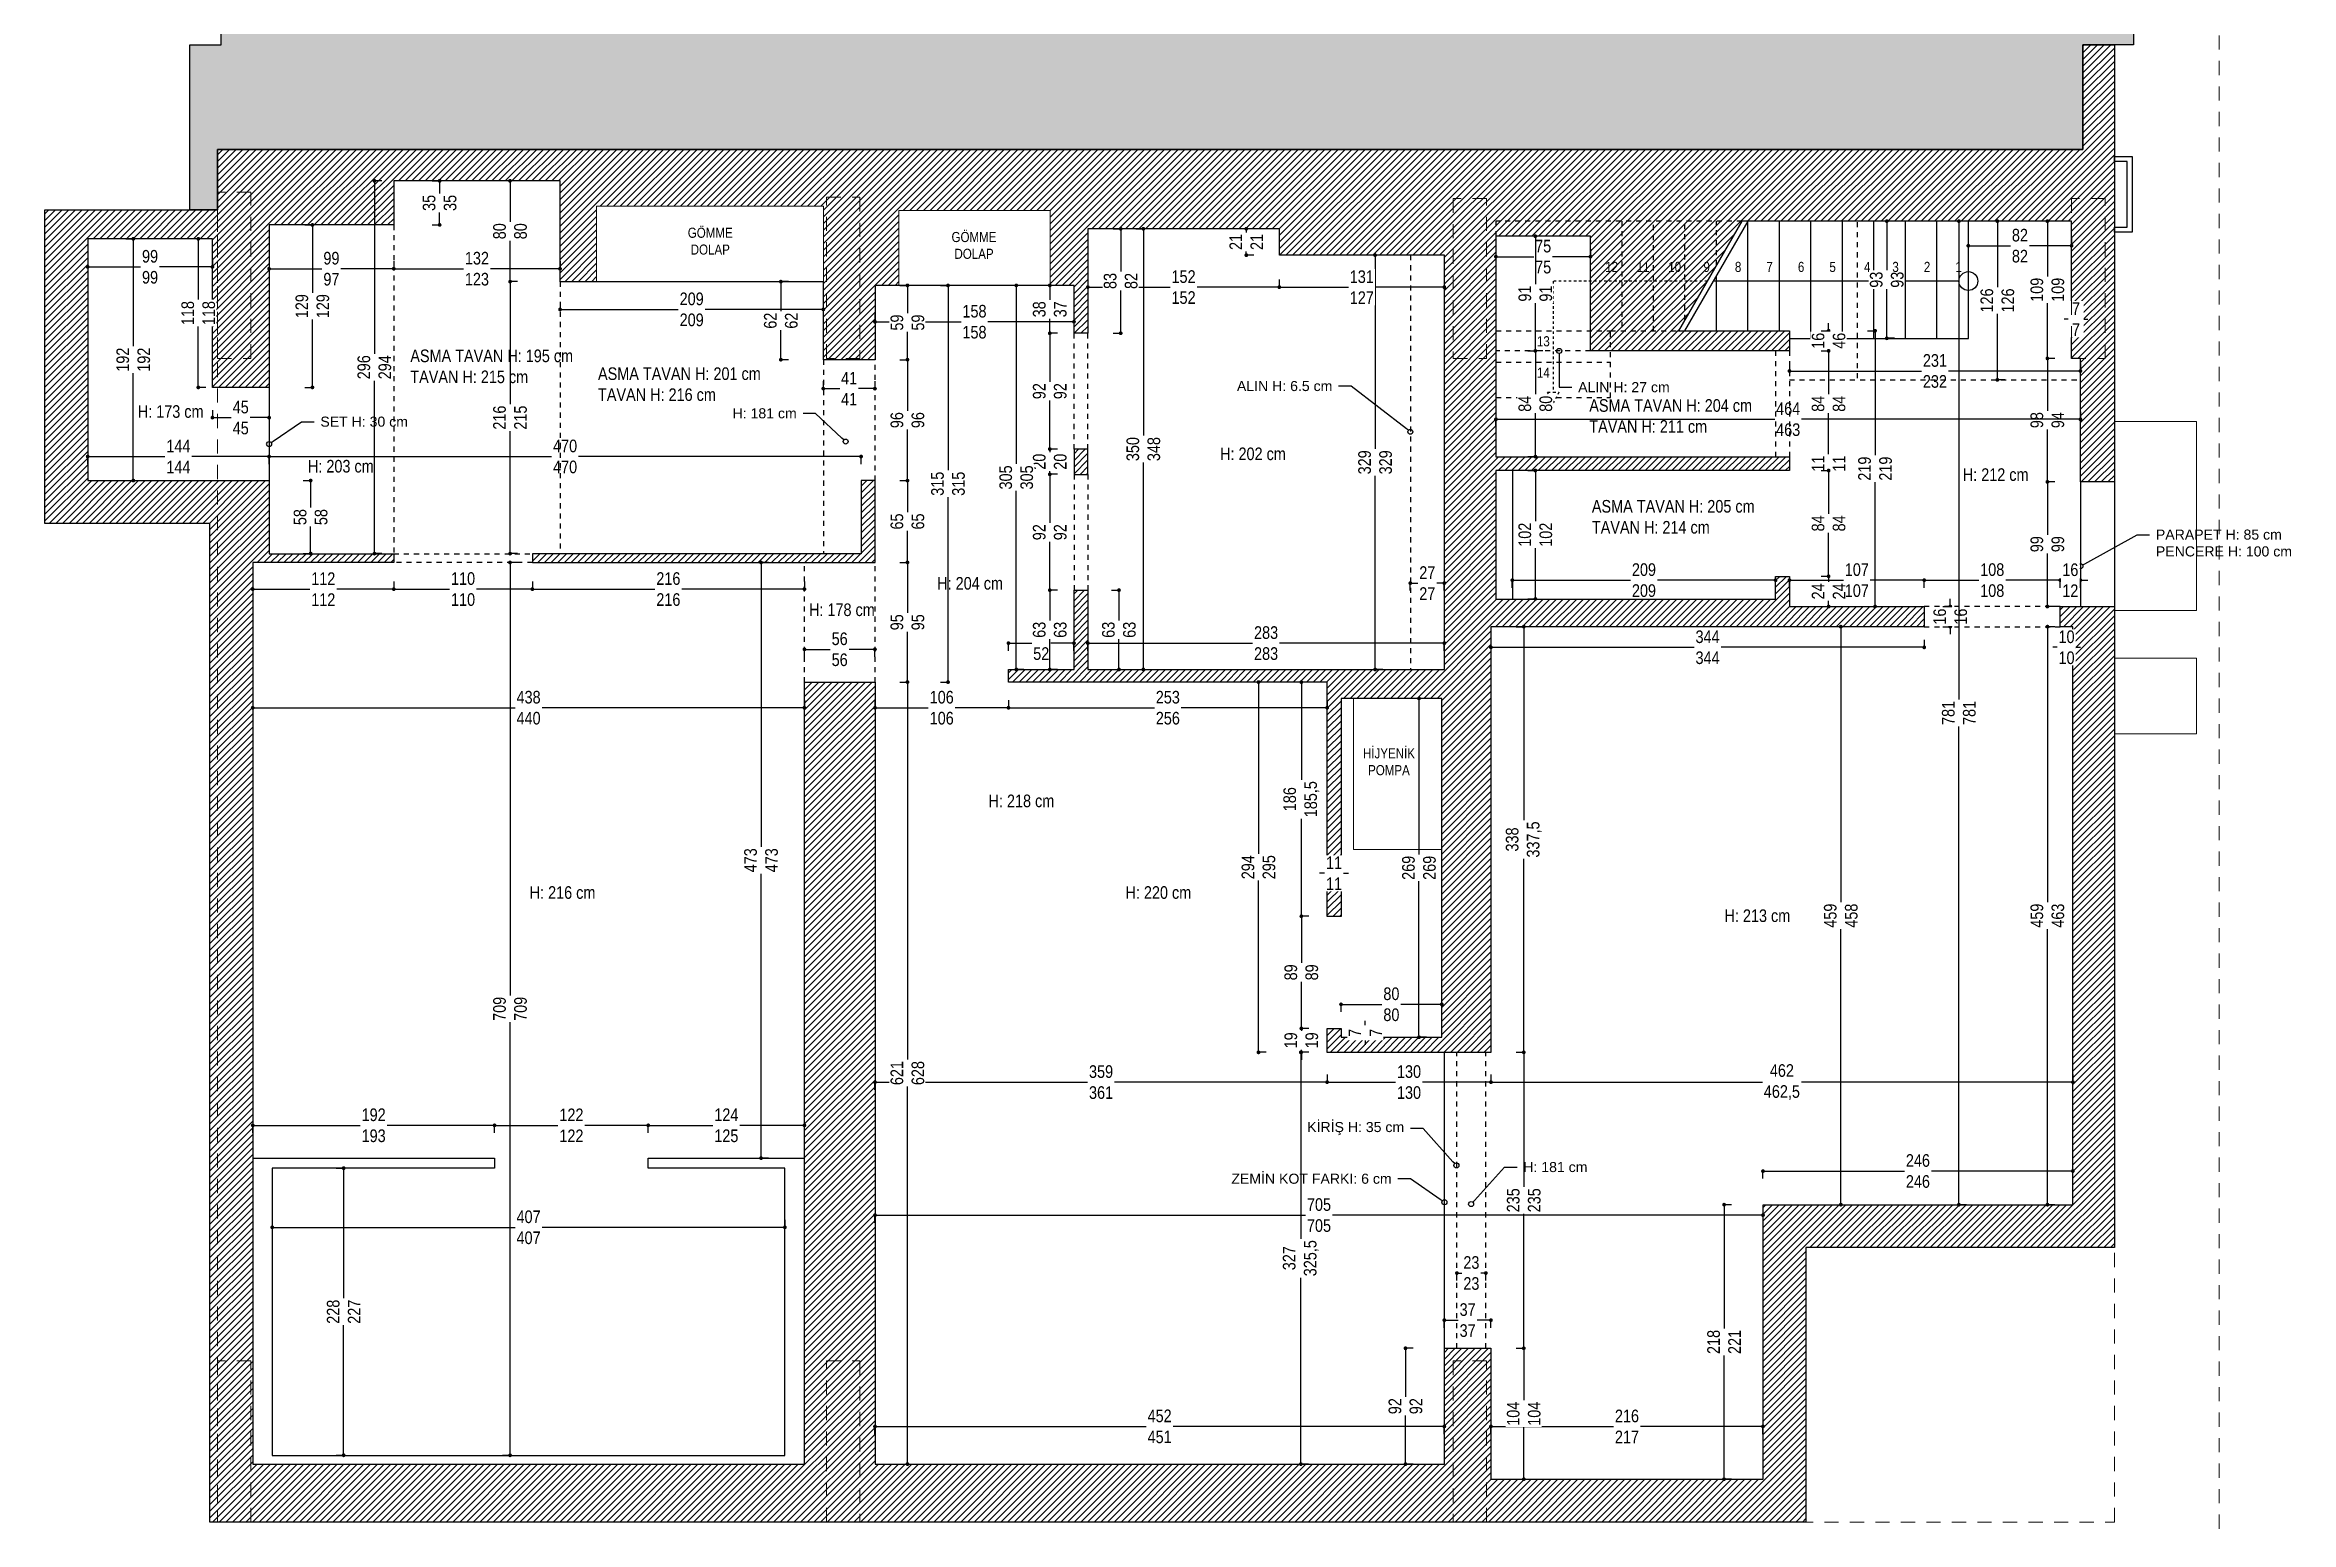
# Model space of a CAD drawing. Header units: millimetres. Extents: x 863 to 22635, y -482 to 12118.
# Drawn here: x 19682 to 21465, y 9474 to 10647 of the extents above; entities that cross this region are included whole.
import ezdxf
from ezdxf import colors
from ezdxf.entities.mleader import LeaderData, LeaderLine
from ezdxf.math import Vec2, Vec3

# ---------------------------------------------------------------- set-up
doc = ezdxf.new("R2010")
doc.units = ezdxf.units.MM
doc.header["$PDMODE"] = 35
doc.linetypes.add('JIS_02_0.7', pattern=[1.35, 0.75, -0.6])
doc.linetypes.add('JIS_02_1.0', pattern=[2, 1, -1])
for name, color, linetype, lineweight in [('ABOVE_0G', 235, 'JIS_02_0.7', 9), ('MECHANIC_0G', 6, 'Continuous', 0), ('TXT_0G', 7, 'Continuous', 13), ('WOOD_0G', 46, 'Continuous', 5)]:
    doc.layers.add(name, color=color, linetype=linetype, lineweight=lineweight)
for name, color, linetype in [('c_stop', 7, 'Continuous'), ('CEILING_0G', 92, 'Continuous'), ('CONS_0G', 150, 'Continuous'), ('DIM_0G', 20, 'Continuous'), ('ELE-6_0G', 23, 'Continuous'), ('EQUIPMENT_0G', 252, 'Continuous'), ('Existing WALL HATCH_0G', 251, 'Continuous'), ('Existing WALL_0G', 65, 'Continuous'), ('Existing WINDOWS_0G', 142, 'Continuous'), ('FLOOR_0G', 254, 'Continuous'), ('HATCH_0G', 251, 'Continuous'), ('STAIR_0G', 181, 'Continuous'), ('SYMBOL_0G', 32, 'Continuous')]:
    doc.layers.add(name, color=color, linetype=linetype)
doc.styles.add('0G_50', font='ARIALN.TTF', dxfattribs={"height": 50})
doc.styles.add('ARIAL_SHEET', font='arial.ttf')
doc.styles.add('OZGU', font='ARIALN.TTF')
doc.styles.get("Standard").update_dxf_attribs({"font": 'arial.ttf'})
doc.dimstyles.new('0G_1_50_ORTA', dxfattribs={"dimtxt": 10, "dimasz": 3, "dimexe": 1, "dimexo": 4, "dimgap": 1, "dimtad": 0, "dimdec": 1, "dimzin": 9, "dimtxsty": 'OZGU', "dimblk": 'DOT', "dimcen": 2, "dimclrd": 256, "dimclre": 256, "dimclrt": 256, "dimadec": 1, "dimazin": 2, "dimtfac": 1, "dimtdec": 1, "dimtix": 1, "dimtmove": 2, "dimatfit": 3, "dimldrblk": 'ARCHTICK', "dimfxl": 6, "dimfxlon": 1, "dimtfill": 1, "dimarcsym": 0})

msp = doc.modelspace()

# ---------------------------------------------------------------- texts
at = {"layer": 'DIM_0G', "char_height": 10, "attachment_point": 1, "style": '0G_50'}
for s, insert in [('ASMA TAVAN H: 204 cm\\PTAVAN H: 211 cm', (20908.1, 10365.34)), ('H: 202 cm', (20614.98, 10326.95)), ('ASMA TAVAN H: 205 cm\\PTAVAN H: 214 cm', (20910.16, 10285.28)), ('H: 204 cm', (20390.44, 10224.13)), ('H: 218 cm', (20431.18, 10051.34)), ('H: 216 cm', (20066.85, 9978.59)), ('H: 220 cm', (20539.88, 9978.59)), ('H: 213 cm', (21015.45, 9960.19))]:
    msp.add_mtext_dynamic_manual_height_columns(s, width=287.937, gutter_width=250, heights=[0], dxfattribs=dict(at, insert=insert))
at = {"layer": 'SYMBOL_0G', "char_height": 8, "attachment_point": 1, "style": '0G_50'}
for s, insert in [('12', (20920.79, 10474.38)), ('11', (20945.79, 10474.38)), ('10', (20970.79, 10474.38)), ('9', (20998.72, 10474.38)), ('8', (21023.72, 10474.38)), ('7', (21048.72, 10474.38)), ('6', (21073.72, 10474.38)), ('5', (21098.72, 10474.38)), ('4', (21126.22, 10474.38)), ('3', (21148.72, 10474.38)), ('2', (21173.72, 10474.38)), ('1', (21198.72, 10474.38)), ('13', (20866.55, 10415.34)), ('14', (20866.55, 10390.34)), ('15', (20866.55, 10362.34))]:
    msp.add_mtext_dynamic_manual_height_columns(s, width=190.7208, gutter_width=250, heights=[0], dxfattribs=dict(at, insert=insert))
at = {"layer": 'WOOD_0G', "char_height": 8, "attachment_point": 1, "style": '0G_50'}
for insert in [(20176.17, 10501.5), (20385.56, 10498.12)]:
    msp.add_mtext_dynamic_manual_height_columns('\\pi16.23102;GÖMME \\P\\pi18.56663;DOLAP', width=67.1087, gutter_width=250, heights=[0], dxfattribs=dict(at, insert=insert))

# ---------------------------------------------------------------- blocks, each defined once
blk = doc.blocks.new('_Dot')
at = {"color": 0, "linetype": 'ByBlock', "lineweight": -2}
blk.add_line((-0.5, 0), (-1, 0), dxfattribs=at)
at = {"color": 0, "linetype": 'ByBlock', "const_width": 0.5}
blk.add_lwpolyline([(-0.25, 0, 1), (0.25, 0, 1)], format="xyb", close=True, dxfattribs=at)
blk = doc.blocks.new('*D848')
at = {"layer": 'Defpoints', "color": 0, "transparency": 16777216}
for p in [(21209, 10506.7), (21291, 10506.7), (21291, 10487.2)]:
    blk.add_point(p, dxfattribs=at)
at = {"layer": 'DIM_0G', "lineweight": -2, "transparency": 16777216}
for p, q in [((21209, 10493.2), (21209, 10486.2)), ((21212, 10487.2), (21243.2, 10487.2)), ((21288, 10487.2), (21256.9, 10487.2)), ((21291, 10493.2), (21291, 10486.2))]:
    blk.add_line(p, q, dxfattribs=at)
at = {"layer": 'DIM_0G', "lineweight": -2, "transparency": 16777216, "xscale": 3, "yscale": 3, "zscale": 3, "rotation": 180}
blk.add_blockref('_Dot', (21209, 10487.2), dxfattribs=at)
at = {"layer": 'DIM_0G', "lineweight": -2, "transparency": 16777216, "xscale": 3, "yscale": 3, "zscale": 3}
blk.add_blockref('_Dot', (21291, 10487.2), dxfattribs=at)
at = {"layer": 'DIM_0G', "transparency": 16777216, "insert": (21250, 10487.2), "char_height": 10, "attachment_point": 5, "style": 'OZGU', "bg_fill": 3, "box_fill_scale": 1.1, "bg_fill_color": 256, "bg_fill_true_color": 13158600, "bg_fill_transparency": 0}
blk.add_mtext('82\\P82', dxfattribs=at)
blk = doc.blocks.new('_ArchTick')
at = {"color": 0, "linetype": 'ByBlock', "const_width": 0.15}
blk.add_lwpolyline([(-0.5, -0.5), (0.5, 0.5)], dxfattribs=at)
blk = doc.blocks.new('*D849')
at = {"layer": 'Defpoints', "color": 0, "transparency": 16777216}
for p in [(21159, 10506.7), (21144.3, 10413.7), (21159, 10413.7)]:
    blk.add_point(p, dxfattribs=at)
at = {"layer": 'DIM_0G', "lineweight": -2, "transparency": 16777216}
for p, q in [((21150.3, 10506.7), (21143.3, 10506.7)), ((21144.3, 10503.7), (21144.3, 10467)), ((21144.3, 10416.7), (21144.3, 10453.3)), ((21150.3, 10413.7), (21143.3, 10413.7))]:
    blk.add_line(p, q, dxfattribs=at)
at = {"layer": 'DIM_0G', "lineweight": -2, "transparency": 16777216, "xscale": 3, "yscale": 3, "zscale": 3}
for p, rotation in [((21144.3, 10506.7), 90), ((21144.3, 10413.7), 270)]:
    blk.add_blockref('_Dot', p, dxfattribs=dict(at, rotation=rotation))
at = {"layer": 'DIM_0G', "transparency": 16777216, "insert": (21144.3, 10460.2), "char_height": 10, "attachment_point": 5, "rotation": 90, "style": 'OZGU', "bg_fill": 3, "box_fill_scale": 1.1, "bg_fill_color": 256, "bg_fill_true_color": 13158600, "bg_fill_transparency": 0}
blk.add_mtext('93\\P93', dxfattribs=at)
blk = doc.blocks.new('*D851')
at = {"layer": 'Defpoints', "color": 0, "transparency": 16777216}
for p in [(21291, 10506.7), (21271.8, 10397.7), (21291, 10397.7)]:
    blk.add_point(p, dxfattribs=at)
at = {"layer": 'DIM_0G', "lineweight": -2, "transparency": 16777216}
for p, q in [((21277.8, 10506.7), (21270.8, 10506.7)), ((21271.8, 10503.7), (21271.8, 10461.8)), ((21271.8, 10400.7), (21271.8, 10442.5)), ((21277.8, 10397.7), (21270.8, 10397.7))]:
    blk.add_line(p, q, dxfattribs=at)
at = {"layer": 'DIM_0G', "lineweight": -2, "transparency": 16777216, "xscale": 3, "yscale": 3, "zscale": 3}
for p, rotation in [((21271.8, 10506.7), 90), ((21271.8, 10397.7), 270)]:
    blk.add_blockref('_Dot', p, dxfattribs=dict(at, rotation=rotation))
at = {"layer": 'DIM_0G', "transparency": 16777216, "insert": (21271.8, 10452.2), "char_height": 10, "attachment_point": 5, "rotation": 90, "style": 'OZGU', "bg_fill": 3, "box_fill_scale": 1.1, "bg_fill_color": 256, "bg_fill_true_color": 13158600, "bg_fill_transparency": 0}
blk.add_mtext('109\\P109', dxfattribs=at)
blk = doc.blocks.new('*D852')
at = {"layer": 'Defpoints', "color": 0, "transparency": 16777216}
for p in [(21291, 10397.7), (21298, 10397.7)]:
    blk.add_point(p, dxfattribs=at)
at = {"layer": 'DIM_0G', "lineweight": -2, "transparency": 16777216}
for p, q in [((21288, 10428.9), (21285, 10428.9)), ((21291, 10422.9), (21291, 10429.9)), ((21291, 10428.9), (21298, 10428.9)), ((21298, 10422.9), (21298, 10429.9)), ((21301, 10428.9), (21304, 10428.9))]:
    blk.add_line(p, q, dxfattribs=at)
at = {"layer": 'DIM_0G', "lineweight": -2, "transparency": 16777216, "xscale": 3, "yscale": 3, "zscale": 3}
blk.add_blockref('_Dot', (21291, 10428.9), dxfattribs=at)
at = {"layer": 'DIM_0G', "lineweight": -2, "transparency": 16777216, "xscale": 3, "yscale": 3, "zscale": 3, "rotation": 180}
blk.add_blockref('_Dot', (21298, 10428.9), dxfattribs=at)
at = {"layer": 'DIM_0G', "transparency": 16777216, "insert": (21294.5, 10428.9), "char_height": 10, "attachment_point": 5, "style": 'OZGU', "bg_fill": 3, "box_fill_scale": 1.1, "bg_fill_color": 256, "bg_fill_true_color": 13158600, "bg_fill_transparency": 0}
blk.add_mtext('7\\P7', dxfattribs=at)
at = {"layer": 'Defpoints', "color": 0, "transparency": 16777216}
blk.add_point((21298, 10428.9), dxfattribs=at)
blk = doc.blocks.new('*D853')
at = {"layer": 'Defpoints', "color": 0, "transparency": 16777216}
for p in [(21067, 10419.7), (21067, 10403.7)]:
    blk.add_point(p, dxfattribs=at)
at = {"layer": 'DIM_0G', "lineweight": -2, "transparency": 16777216}
for p, q in [((21092.1, 10419.7), (21099.1, 10419.7)), ((21098.1, 10422.7), (21098.1, 10425.7)), ((21098.1, 10419.7), (21098.1, 10418.7)), ((21092.1, 10403.7), (21099.1, 10403.7)), ((21098.1, 10403.7), (21098.1, 10404.6)), ((21098.1, 10400.7), (21098.1, 10397.7))]:
    blk.add_line(p, q, dxfattribs=at)
at = {"layer": 'DIM_0G', "lineweight": -2, "transparency": 16777216, "xscale": 3, "yscale": 3, "zscale": 3}
for p, rotation in [((21098.1, 10419.7), 270), ((21098.1, 10403.7), 90)]:
    blk.add_blockref('_Dot', p, dxfattribs=dict(at, rotation=rotation))
at = {"layer": 'DIM_0G', "transparency": 16777216, "insert": (21098.1, 10411.7), "char_height": 10, "attachment_point": 5, "rotation": 90, "style": 'OZGU', "bg_fill": 3, "box_fill_scale": 1.1, "bg_fill_color": 256, "bg_fill_true_color": 13158600, "bg_fill_transparency": 0}
blk.add_mtext('16\\P46', dxfattribs=at)
at = {"layer": 'Defpoints', "color": 0, "transparency": 16777216}
blk.add_point((21098.1, 10403.7), dxfattribs=at)
blk = doc.blocks.new('*D854')
at = {"layer": 'Defpoints', "color": 0, "transparency": 16777216}
for p in [(21067, 10403.7), (21067, 10319.7), (21098.1, 10319.7)]:
    blk.add_point(p, dxfattribs=at)
at = {"layer": 'DIM_0G', "lineweight": -2, "transparency": 16777216}
for p, q in [((21092.1, 10403.7), (21099.1, 10403.7)), ((21098.1, 10400.7), (21098.1, 10368.5)), ((21098.1, 10322.7), (21098.1, 10354.8)), ((21092.1, 10319.7), (21099.1, 10319.7))]:
    blk.add_line(p, q, dxfattribs=at)
at = {"layer": 'DIM_0G', "lineweight": -2, "transparency": 16777216, "xscale": 3, "yscale": 3, "zscale": 3}
for p, rotation in [((21098.1, 10403.7), 90), ((21098.1, 10319.7), 270)]:
    blk.add_blockref('_Dot', p, dxfattribs=dict(at, rotation=rotation))
at = {"layer": 'DIM_0G', "transparency": 16777216, "insert": (21098.1, 10361.7), "char_height": 10, "attachment_point": 5, "rotation": 90, "style": 'OZGU', "bg_fill": 3, "box_fill_scale": 1.1, "bg_fill_color": 256, "bg_fill_true_color": 13158600, "bg_fill_transparency": 0}
blk.add_mtext('84\\P84', dxfattribs=at)
blk = doc.blocks.new('*D855')
at = {"layer": 'Defpoints', "color": 0, "transparency": 16777216}
for p in [(21067, 10319.7), (21067, 10308.7)]:
    blk.add_point(p, dxfattribs=at)
at = {"layer": 'DIM_0G', "lineweight": -2, "transparency": 16777216}
for p, q in [((21098.1, 10322.7), (21098.1, 10325.7)), ((21092.1, 10319.7), (21099.1, 10319.7)), ((21092.1, 10308.7), (21099.1, 10308.7)), ((21098.1, 10319.7), (21098.1, 10308.7)), ((21098.1, 10305.7), (21098.1, 10302.7))]:
    blk.add_line(p, q, dxfattribs=at)
at = {"layer": 'DIM_0G', "lineweight": -2, "transparency": 16777216, "xscale": 3, "yscale": 3, "zscale": 3}
for p, rotation in [((21098.1, 10319.7), 270), ((21098.1, 10308.7), 90)]:
    blk.add_blockref('_Dot', p, dxfattribs=dict(at, rotation=rotation))
at = {"layer": 'DIM_0G', "transparency": 16777216, "insert": (21098.1, 10314.2), "char_height": 10, "attachment_point": 5, "rotation": 90, "style": 'OZGU', "bg_fill": 3, "box_fill_scale": 1.1, "bg_fill_color": 256, "bg_fill_true_color": 13158600, "bg_fill_transparency": 0}
blk.add_mtext('11\\P11', dxfattribs=at)
at = {"layer": 'Defpoints', "color": 0, "transparency": 16777216}
blk.add_point((21098.1, 10308.7), dxfattribs=at)
blk = doc.blocks.new('*D856')
at = {"layer": 'Defpoints', "color": 0, "transparency": 16777216}
for p in [(21067, 10308.7), (21067, 10224.7), (21098.1, 10224.7)]:
    blk.add_point(p, dxfattribs=at)
at = {"layer": 'DIM_0G', "lineweight": -2, "transparency": 16777216}
for p, q in [((21092.1, 10308.7), (21099.1, 10308.7)), ((21098.1, 10305.7), (21098.1, 10273.5)), ((21098.1, 10227.7), (21098.1, 10259.8)), ((21092.1, 10224.7), (21099.1, 10224.7))]:
    blk.add_line(p, q, dxfattribs=at)
at = {"layer": 'DIM_0G', "lineweight": -2, "transparency": 16777216, "xscale": 3, "yscale": 3, "zscale": 3}
for p, rotation in [((21098.1, 10308.7), 90), ((21098.1, 10224.7), 270)]:
    blk.add_blockref('_Dot', p, dxfattribs=dict(at, rotation=rotation))
at = {"layer": 'DIM_0G', "transparency": 16777216, "insert": (21098.1, 10266.7), "char_height": 10, "attachment_point": 5, "rotation": 90, "style": 'OZGU', "bg_fill": 3, "box_fill_scale": 1.1, "bg_fill_color": 256, "bg_fill_true_color": 13158600, "bg_fill_transparency": 0}
blk.add_mtext('84\\P84', dxfattribs=at)
blk = doc.blocks.new('*D857')
at = {"layer": 'Defpoints', "color": 0, "transparency": 16777216}
for p in [(21067, 10224.7), (21067, 10200.7)]:
    blk.add_point(p, dxfattribs=at)
at = {"layer": 'DIM_0G', "lineweight": -2, "transparency": 16777216}
for p, q in [((21092.1, 10224.7), (21099.1, 10224.7)), ((21098.1, 10221.7), (21098.1, 10219.6)), ((21092.1, 10200.7), (21099.1, 10200.7)), ((21098.1, 10203.7), (21098.1, 10205.7))]:
    blk.add_line(p, q, dxfattribs=at)
at = {"layer": 'DIM_0G', "lineweight": -2, "transparency": 16777216, "xscale": 3, "yscale": 3, "zscale": 3}
for p, rotation in [((21098.1, 10224.7), 90), ((21098.1, 10200.7), 270)]:
    blk.add_blockref('_Dot', p, dxfattribs=dict(at, rotation=rotation))
at = {"layer": 'DIM_0G', "transparency": 16777216, "insert": (21098.1, 10212.7), "char_height": 10, "attachment_point": 5, "rotation": 90, "style": 'OZGU', "bg_fill": 3, "box_fill_scale": 1.1, "bg_fill_color": 256, "bg_fill_true_color": 13158600, "bg_fill_transparency": 0}
blk.add_mtext('24\\P24', dxfattribs=at)
at = {"layer": 'Defpoints', "color": 0, "transparency": 16777216}
blk.add_point((21098.1, 10200.7), dxfattribs=at)
blk = doc.blocks.new('*D858')
at = {"layer": 'Defpoints', "color": 0, "transparency": 16777216}
for p in [(21174, 10221.6), (21067, 10200.7), (21174, 10200.7)]:
    blk.add_point(p, dxfattribs=at)
at = {"layer": 'DIM_0G', "lineweight": -2, "transparency": 16777216}
for p, q in [((21067, 10215.6), (21067, 10222.6)), ((21070, 10221.6), (21110.9, 10221.6)), ((21171, 10221.6), (21130.2, 10221.6)), ((21174, 10215.6), (21174, 10222.6))]:
    blk.add_line(p, q, dxfattribs=at)
at = {"layer": 'DIM_0G', "lineweight": -2, "transparency": 16777216, "xscale": 3, "yscale": 3, "zscale": 3, "rotation": 180}
blk.add_blockref('_Dot', (21067, 10221.6), dxfattribs=at)
at = {"layer": 'DIM_0G', "lineweight": -2, "transparency": 16777216, "xscale": 3, "yscale": 3, "zscale": 3}
blk.add_blockref('_Dot', (21174, 10221.6), dxfattribs=at)
at = {"layer": 'DIM_0G', "transparency": 16777216, "insert": (21120.5, 10221.6), "char_height": 10, "attachment_point": 5, "style": 'OZGU', "bg_fill": 3, "box_fill_scale": 1.1, "bg_fill_color": 256, "bg_fill_true_color": 13158600, "bg_fill_transparency": 0}
blk.add_mtext('107\\P107', dxfattribs=at)
blk = doc.blocks.new('*D859')
at = {"layer": 'DIM_0G', "lineweight": -2, "transparency": 16777216}
for p, q in [((21188.7, 10200.7), (21195.7, 10200.7)), ((21194.7, 10203.7), (21194.7, 10206.7)), ((21194.7, 10200.7), (21194.7, 10199.1)), ((21188.7, 10184.7), (21195.7, 10184.7)), ((21194.7, 10184.7), (21194.7, 10186.2)), ((21194.7, 10181.7), (21194.7, 10178.7))]:
    blk.add_line(p, q, dxfattribs=at)
at = {"layer": 'DIM_0G', "lineweight": -2, "transparency": 16777216, "xscale": 3, "yscale": 3, "zscale": 3}
for p, rotation in [((21194.7, 10200.7), 270), ((21194.7, 10184.7), 90)]:
    blk.add_blockref('_Dot', p, dxfattribs=dict(at, rotation=rotation))
at = {"layer": 'DIM_0G', "transparency": 16777216, "insert": (21194.7, 10192.7), "char_height": 10, "attachment_point": 5, "rotation": 90, "style": 'OZGU', "bg_fill": 3, "box_fill_scale": 1.1, "bg_fill_color": 256, "bg_fill_true_color": 13158600, "bg_fill_transparency": 0}
blk.add_mtext('16\\P16', dxfattribs=at)
at = {"layer": 'Defpoints', "color": 0, "transparency": 16777216}
for p in [(21174, 10200.7), (21174, 10184.7), (21194.7, 10184.7)]:
    blk.add_point(p, dxfattribs=at)
blk = doc.blocks.new('*D860')
at = {"layer": 'Defpoints', "color": 0, "transparency": 16777216}
for p in [(20830, 10184.7), (21174, 10184.7), (20830, 10168.3)]:
    blk.add_point(p, dxfattribs=at)
at = {"layer": 'DIM_0G', "lineweight": -2, "transparency": 16777216}
for p, q in [((20830, 10174.3), (20830, 10167.3)), ((20833, 10168.3), (20992, 10168.3)), ((21171, 10168.3), (21012.1, 10168.3)), ((21174, 10174.3), (21174, 10167.3))]:
    blk.add_line(p, q, dxfattribs=at)
at = {"layer": 'DIM_0G', "lineweight": -2, "transparency": 16777216, "xscale": 3, "yscale": 3, "zscale": 3, "rotation": 180}
blk.add_blockref('_Dot', (20830, 10168.3), dxfattribs=at)
at = {"layer": 'DIM_0G', "lineweight": -2, "transparency": 16777216, "xscale": 3, "yscale": 3, "zscale": 3}
blk.add_blockref('_Dot', (21174, 10168.3), dxfattribs=at)
at = {"layer": 'DIM_0G', "transparency": 16777216, "insert": (21002, 10168.3), "char_height": 10, "attachment_point": 5, "style": 'OZGU', "bg_fill": 3, "box_fill_scale": 1.1, "bg_fill_color": 256, "bg_fill_true_color": 13158600, "bg_fill_transparency": 0}
blk.add_mtext('344\\P344', dxfattribs=at)
blk = doc.blocks.new('*D861')
at = {"layer": 'Defpoints', "color": 0, "transparency": 16777216}
for p in [(21067, 10419.7), (21135, 10419.7), (21067, 10200.7)]:
    blk.add_point(p, dxfattribs=at)
at = {"layer": 'DIM_0G', "lineweight": -2, "transparency": 16777216}
for p, q in [((21129, 10419.7), (21136, 10419.7)), ((21135, 10416.7), (21135, 10320.3)), ((21135, 10203.7), (21135, 10300)), ((21129, 10200.7), (21136, 10200.7))]:
    blk.add_line(p, q, dxfattribs=at)
at = {"layer": 'DIM_0G', "lineweight": -2, "transparency": 16777216, "xscale": 3, "yscale": 3, "zscale": 3}
for p, rotation in [((21135, 10419.7), 90), ((21135, 10200.7), 270)]:
    blk.add_blockref('_Dot', p, dxfattribs=dict(at, rotation=rotation))
at = {"layer": 'DIM_0G', "transparency": 16777216, "insert": (21135, 10310.2), "char_height": 10, "attachment_point": 5, "rotation": 90, "style": 'OZGU', "bg_fill": 3, "box_fill_scale": 1.1, "bg_fill_color": 256, "bg_fill_true_color": 13158600, "bg_fill_transparency": 0}
blk.add_mtext('219\\P219', dxfattribs=at)
blk = doc.blocks.new('*D862')
at = {"layer": 'Defpoints', "color": 0, "transparency": 16777216}
for p in [(21067, 10403.7), (21298, 10397.7), (21298, 10387.7)]:
    blk.add_point(p, dxfattribs=at)
at = {"layer": 'DIM_0G', "lineweight": -2, "transparency": 16777216}
for p, q in [((21067, 10393.7), (21067, 10386.7)), ((21070, 10387.7), (21172.4, 10387.7)), ((21295, 10387.7), (21192.6, 10387.7)), ((21298, 10393.7), (21298, 10386.7))]:
    blk.add_line(p, q, dxfattribs=at)
at = {"layer": 'DIM_0G', "lineweight": -2, "transparency": 16777216, "xscale": 3, "yscale": 3, "zscale": 3, "rotation": 180}
blk.add_blockref('_Dot', (21067, 10387.7), dxfattribs=at)
at = {"layer": 'DIM_0G', "lineweight": -2, "transparency": 16777216, "xscale": 3, "yscale": 3, "zscale": 3}
blk.add_blockref('_Dot', (21298, 10387.7), dxfattribs=at)
at = {"layer": 'DIM_0G', "transparency": 16777216, "insert": (21182.5, 10387.7), "char_height": 10, "attachment_point": 5, "style": 'OZGU', "bg_fill": 3, "box_fill_scale": 1.1, "bg_fill_color": 256, "bg_fill_true_color": 13158600, "bg_fill_transparency": 0}
blk.add_mtext('231\\P{\\C2;232}', dxfattribs=at)
blk = doc.blocks.new('_DotBlank')
at = {"color": 0, "linetype": 'ByBlock', "lineweight": -2}
blk.add_line((-0.5, 0), (-1, 0), dxfattribs=at)
blk.add_circle((0, 0), 0.5, dxfattribs=at)
blk = doc.blocks.new('*D863')
at = {"layer": 'Defpoints', "color": 0, "transparency": 16777216}
for p in [(21298, 10397.7), (21271.8, 10299.7), (21298, 10299.7)]:
    blk.add_point(p, dxfattribs=at)
at = {"layer": 'DIM_0G', "lineweight": -2, "transparency": 16777216}
for p, q in [((21277.8, 10397.7), (21270.8, 10397.7)), ((21271.8, 10394.7), (21271.8, 10355.5)), ((21271.8, 10302.7), (21271.8, 10341.8)), ((21277.8, 10299.7), (21270.8, 10299.7))]:
    blk.add_line(p, q, dxfattribs=at)
at = {"layer": 'DIM_0G', "lineweight": -2, "transparency": 16777216, "xscale": 3, "yscale": 3, "zscale": 3}
for p, rotation in [((21271.8, 10397.7), 90), ((21271.8, 10299.7), 270)]:
    blk.add_blockref('_Dot', p, dxfattribs=dict(at, rotation=rotation))
at = {"layer": 'DIM_0G', "transparency": 16777216, "insert": (21271.8, 10348.7), "char_height": 10, "attachment_point": 5, "rotation": 90, "style": 'OZGU', "bg_fill": 3, "box_fill_scale": 1.1, "bg_fill_color": 256, "bg_fill_true_color": 13158600, "bg_fill_transparency": 0}
blk.add_mtext('98\\P{\\C2;94}', dxfattribs=at)
blk = doc.blocks.new('*D864')
at = {"layer": 'Defpoints', "color": 0, "transparency": 16777216}
for p in [(21298, 10299.7), (21271.8, 10200.7), (21298, 10200.7)]:
    blk.add_point(p, dxfattribs=at)
at = {"layer": 'DIM_0G', "lineweight": -2, "transparency": 16777216}
for p, q in [((21277.8, 10299.7), (21270.8, 10299.7)), ((21271.8, 10296.7), (21271.8, 10257)), ((21271.8, 10203.7), (21271.8, 10243.3)), ((21277.8, 10200.7), (21270.8, 10200.7))]:
    blk.add_line(p, q, dxfattribs=at)
at = {"layer": 'DIM_0G', "lineweight": -2, "transparency": 16777216, "xscale": 3, "yscale": 3, "zscale": 3}
for p, rotation in [((21271.8, 10299.7), 90), ((21271.8, 10200.7), 270)]:
    blk.add_blockref('_Dot', p, dxfattribs=dict(at, rotation=rotation))
at = {"layer": 'DIM_0G', "transparency": 16777216, "insert": (21271.8, 10250.2), "char_height": 10, "attachment_point": 5, "rotation": 90, "style": 'OZGU', "bg_fill": 3, "box_fill_scale": 1.1, "bg_fill_color": 256, "bg_fill_true_color": 13158600, "bg_fill_transparency": 0}
blk.add_mtext('99\\P99', dxfattribs=at)
blk = doc.blocks.new('*D865')
at = {"layer": 'Defpoints', "color": 0, "transparency": 16777216}
for p in [(21282, 10221.6), (21174, 10200.7), (21282, 10200.7)]:
    blk.add_point(p, dxfattribs=at)
at = {"layer": 'DIM_0G', "lineweight": -2, "transparency": 16777216}
for p, q in [((21174, 10215.6), (21174, 10222.6)), ((21177, 10221.6), (21218.4, 10221.6)), ((21279, 10221.6), (21237.7, 10221.6)), ((21282, 10215.6), (21282, 10222.6))]:
    blk.add_line(p, q, dxfattribs=at)
at = {"layer": 'DIM_0G', "lineweight": -2, "transparency": 16777216, "xscale": 3, "yscale": 3, "zscale": 3, "rotation": 180}
blk.add_blockref('_Dot', (21174, 10221.6), dxfattribs=at)
at = {"layer": 'DIM_0G', "lineweight": -2, "transparency": 16777216, "xscale": 3, "yscale": 3, "zscale": 3}
blk.add_blockref('_Dot', (21282, 10221.6), dxfattribs=at)
at = {"layer": 'DIM_0G', "transparency": 16777216, "insert": (21228, 10221.6), "char_height": 10, "attachment_point": 5, "style": 'OZGU', "bg_fill": 3, "box_fill_scale": 1.1, "bg_fill_color": 256, "bg_fill_true_color": 13158600, "bg_fill_transparency": 0}
blk.add_mtext('108\\P108', dxfattribs=at)
blk = doc.blocks.new('*D866')
at = {"layer": 'DIM_0G', "lineweight": -2, "transparency": 16777216}
for p, q in [((21279, 10221.6), (21276, 10221.6)), ((21282, 10215.6), (21282, 10222.6)), ((21282, 10221.6), (21283.6, 10221.6)), ((21298, 10221.6), (21296.5, 10221.6)), ((21298, 10215.6), (21298, 10222.6)), ((21301, 10221.6), (21304, 10221.6))]:
    blk.add_line(p, q, dxfattribs=at)
at = {"layer": 'DIM_0G', "lineweight": -2, "transparency": 16777216, "xscale": 3, "yscale": 3, "zscale": 3}
blk.add_blockref('_Dot', (21282, 10221.6), dxfattribs=at)
at = {"layer": 'DIM_0G', "lineweight": -2, "transparency": 16777216, "xscale": 3, "yscale": 3, "zscale": 3, "rotation": 180}
blk.add_blockref('_Dot', (21298, 10221.6), dxfattribs=at)
at = {"layer": 'DIM_0G', "transparency": 16777216, "insert": (21290, 10221.6), "char_height": 10, "attachment_point": 5, "style": 'OZGU', "bg_fill": 3, "box_fill_scale": 1.1, "bg_fill_color": 256, "bg_fill_true_color": 13158600, "bg_fill_transparency": 0}
blk.add_mtext('16\\P{\\C2;12}', dxfattribs=at)
at = {"layer": 'Defpoints', "color": 0, "transparency": 16777216}
for p in [(21298, 10221.6), (21282, 10200.7), (21298, 10200.7)]:
    blk.add_point(p, dxfattribs=at)
blk = doc.blocks.new('*D867')
at = {"layer": 'DIM_0G', "lineweight": -2, "transparency": 16777216}
for p, q in [((21279, 10168.3), (21276, 10168.3)), ((21282, 10174.3), (21282, 10167.3)), ((21282, 10168.3), (21292, 10168.3)), ((21292, 10174.3), (21292, 10167.3)), ((21295, 10168.3), (21298, 10168.3))]:
    blk.add_line(p, q, dxfattribs=at)
at = {"layer": 'DIM_0G', "lineweight": -2, "transparency": 16777216, "xscale": 3, "yscale": 3, "zscale": 3}
blk.add_blockref('_Dot', (21282, 10168.3), dxfattribs=at)
at = {"layer": 'DIM_0G', "lineweight": -2, "transparency": 16777216, "xscale": 3, "yscale": 3, "zscale": 3, "rotation": 180}
blk.add_blockref('_Dot', (21292, 10168.3), dxfattribs=at)
at = {"layer": 'DIM_0G', "transparency": 16777216, "insert": (21287, 10168.3), "char_height": 10, "attachment_point": 5, "style": 'OZGU', "bg_fill": 3, "box_fill_scale": 1.1, "bg_fill_color": 256, "bg_fill_true_color": 13158600, "bg_fill_transparency": 0}
blk.add_mtext('10\\P10', dxfattribs=at)
at = {"layer": 'Defpoints', "color": 0, "transparency": 16777216}
for p in [(21282, 10184.7), (21292, 10184.7), (21292, 10168.3)]:
    blk.add_point(p, dxfattribs=at)
blk = doc.blocks.new('*D868')
at = {"layer": 'Defpoints', "color": 0, "transparency": 16777216}
for p in [(20834, 10308.7), (20834, 10206.7), (20865.3, 10206.7)]:
    blk.add_point(p, dxfattribs=at)
at = {"layer": 'DIM_0G', "lineweight": -2, "transparency": 16777216}
for p, q in [((20859.3, 10308.7), (20866.3, 10308.7)), ((20865.3, 10305.7), (20865.3, 10267.3)), ((20865.3, 10209.7), (20865.3, 10248)), ((20859.3, 10206.7), (20866.3, 10206.7))]:
    blk.add_line(p, q, dxfattribs=at)
at = {"layer": 'DIM_0G', "lineweight": -2, "transparency": 16777216, "xscale": 3, "yscale": 3, "zscale": 3}
for p, rotation in [((20865.3, 10308.7), 90), ((20865.3, 10206.7), 270)]:
    blk.add_blockref('_Dot', p, dxfattribs=dict(at, rotation=rotation))
at = {"layer": 'DIM_0G', "transparency": 16777216, "insert": (20865.3, 10257.7), "char_height": 10, "attachment_point": 5, "rotation": 90, "style": 'OZGU', "bg_fill": 3, "box_fill_scale": 1.1, "bg_fill_color": 256, "bg_fill_true_color": 13158600, "bg_fill_transparency": 0}
blk.add_mtext('102\\P102', dxfattribs=at)
blk = doc.blocks.new('*D869')
at = {"layer": 'Defpoints', "color": 0, "transparency": 16777216}
for p in [(20847, 10221.6), (20847, 10206.7), (21056, 10206.7)]:
    blk.add_point(p, dxfattribs=at)
at = {"layer": 'DIM_0G', "lineweight": -2, "transparency": 16777216}
for p, q in [((20847, 10215.6), (20847, 10222.6)), ((20850, 10221.6), (20941.4, 10221.6)), ((21053, 10221.6), (20961.7, 10221.6)), ((21056, 10215.6), (21056, 10222.6))]:
    blk.add_line(p, q, dxfattribs=at)
at = {"layer": 'DIM_0G', "lineweight": -2, "transparency": 16777216, "xscale": 3, "yscale": 3, "zscale": 3, "rotation": 180}
blk.add_blockref('_Dot', (20847, 10221.6), dxfattribs=at)
at = {"layer": 'DIM_0G', "lineweight": -2, "transparency": 16777216, "xscale": 3, "yscale": 3, "zscale": 3}
blk.add_blockref('_Dot', (21056, 10221.6), dxfattribs=at)
at = {"layer": 'DIM_0G', "transparency": 16777216, "insert": (20951.5, 10221.6), "char_height": 10, "attachment_point": 5, "style": 'OZGU', "bg_fill": 3, "box_fill_scale": 1.1, "bg_fill_color": 256, "bg_fill_true_color": 13158600, "bg_fill_transparency": 0}
blk.add_mtext('209\\P209', dxfattribs=at)
blk = doc.blocks.new('*D870')
at = {"layer": 'Defpoints', "color": 0, "transparency": 16777216}
for p in [(21298, 10397.7), (21298, 10349.4), (20834, 10319.7)]:
    blk.add_point(p, dxfattribs=at)
at = {"layer": 'DIM_0G', "lineweight": -2, "transparency": 16777216}
for p, q in [((20834, 10343.4), (20834, 10350.4)), ((20837, 10349.4), (21055.8, 10349.4)), ((21295, 10349.4), (21076.3, 10349.4)), ((21298, 10355.4), (21298, 10348.4))]:
    blk.add_line(p, q, dxfattribs=at)
at = {"layer": 'DIM_0G', "lineweight": -2, "transparency": 16777216, "xscale": 3, "yscale": 3, "zscale": 3, "rotation": 180}
blk.add_blockref('_Dot', (20834, 10349.4), dxfattribs=at)
at = {"layer": 'DIM_0G', "lineweight": -2, "transparency": 16777216, "xscale": 3, "yscale": 3, "zscale": 3}
blk.add_blockref('_Dot', (21298, 10349.4), dxfattribs=at)
at = {"layer": 'DIM_0G', "transparency": 16777216, "insert": (21066, 10349.4), "char_height": 10, "attachment_point": 5, "style": 'OZGU', "bg_fill": 3, "box_fill_scale": 1.1, "bg_fill_color": 256, "bg_fill_true_color": 13158600, "bg_fill_transparency": 0}
blk.add_mtext('464\\P{\\C2;463}', dxfattribs=at)
blk = doc.blocks.new('*D871')
at = {"layer": 'Defpoints', "color": 0, "transparency": 16777216}
for p in [(21291, 10506.7), (21232.1, 10380.7), (21291, 10380.7)]:
    blk.add_point(p, dxfattribs=at)
at = {"layer": 'DIM_0G', "lineweight": -2, "transparency": 16777216}
for p, q in [((21238.1, 10506.7), (21231.1, 10506.7)), ((21232.1, 10503.7), (21232.1, 10453.3)), ((21232.1, 10383.7), (21232.1, 10434)), ((21238.1, 10380.7), (21231.1, 10380.7))]:
    blk.add_line(p, q, dxfattribs=at)
at = {"layer": 'DIM_0G', "lineweight": -2, "transparency": 16777216, "xscale": 3, "yscale": 3, "zscale": 3}
for p, rotation in [((21232.1, 10506.7), 90), ((21232.1, 10380.7), 270)]:
    blk.add_blockref('_Dot', p, dxfattribs=dict(at, rotation=rotation))
at = {"layer": 'DIM_0G', "transparency": 16777216, "insert": (21232.1, 10443.7), "char_height": 10, "attachment_point": 5, "rotation": 90, "style": 'OZGU', "bg_fill": 3, "box_fill_scale": 1.1, "bg_fill_color": 256, "bg_fill_true_color": 13158600, "bg_fill_transparency": 0}
blk.add_mtext('126\\P126', dxfattribs=at)
blk = doc.blocks.new('*D872')
at = {"layer": 'Defpoints', "color": 0, "transparency": 16777216}
for p in [(20830, 10184.7), (20830, 9846.7), (20856.1, 9846.7)]:
    blk.add_point(p, dxfattribs=at)
at = {"layer": 'DIM_0G', "lineweight": -2, "transparency": 16777216}
for p, q in [((20850.1, 10184.7), (20857.1, 10184.7)), ((20856.1, 10181.7), (20856.1, 10030.5)), ((20856.1, 9849.7), (20856.1, 10000.8)), ((20850.1, 9846.7), (20857.1, 9846.7))]:
    blk.add_line(p, q, dxfattribs=at)
at = {"layer": 'DIM_0G', "lineweight": -2, "transparency": 16777216, "xscale": 3, "yscale": 3, "zscale": 3}
for p, rotation in [((20856.1, 10184.7), 90), ((20856.1, 9846.7), 270)]:
    blk.add_blockref('_Dot', p, dxfattribs=dict(at, rotation=rotation))
at = {"layer": 'DIM_0G', "transparency": 16777216, "insert": (20856.1, 10015.7), "char_height": 10, "attachment_point": 5, "rotation": 90, "style": 'OZGU', "bg_fill": 3, "box_fill_scale": 1.1, "bg_fill_color": 256, "bg_fill_true_color": 13158600, "bg_fill_transparency": 0}
blk.add_mtext('338\\P{\\C2;337,5}', dxfattribs=at)
blk = doc.blocks.new('*D873')
at = {"layer": 'Defpoints', "color": 0, "transparency": 16777216}
for p in [(20700, 9846.7), (20830, 9846.7), (20700, 9823)]:
    blk.add_point(p, dxfattribs=at)
at = {"layer": 'DIM_0G', "lineweight": -2, "transparency": 16777216}
for p, q in [((20700, 9829), (20700, 9822)), ((20830, 9829), (20830, 9822)), ((20703, 9823), (20755.4, 9823)), ((20827, 9823), (20774.7, 9823))]:
    blk.add_line(p, q, dxfattribs=at)
at = {"layer": 'DIM_0G', "lineweight": -2, "transparency": 16777216, "xscale": 3, "yscale": 3, "zscale": 3, "rotation": 180}
blk.add_blockref('_Dot', (20700, 9823), dxfattribs=at)
at = {"layer": 'DIM_0G', "lineweight": -2, "transparency": 16777216, "xscale": 3, "yscale": 3, "zscale": 3}
blk.add_blockref('_Dot', (20830, 9823), dxfattribs=at)
at = {"layer": 'DIM_0G', "transparency": 16777216, "insert": (20765, 9823), "char_height": 10, "attachment_point": 5, "style": 'OZGU', "bg_fill": 3, "box_fill_scale": 1.1, "bg_fill_color": 256, "bg_fill_true_color": 13158600, "bg_fill_transparency": 0}
blk.add_mtext('130\\P130', dxfattribs=at)
blk = doc.blocks.new('*D874')
at = {"layer": 'Defpoints', "color": 0, "transparency": 16777216}
for p in [(21292, 10184.7), (21271.8, 9725.7), (21292, 9725.7)]:
    blk.add_point(p, dxfattribs=at)
at = {"layer": 'DIM_0G', "lineweight": -2, "transparency": 16777216}
for p, q in [((21277.8, 10184.7), (21270.8, 10184.7)), ((21271.8, 10181.7), (21271.8, 9965.4)), ((21271.8, 9728.7), (21271.8, 9944.9)), ((21277.8, 9725.7), (21270.8, 9725.7))]:
    blk.add_line(p, q, dxfattribs=at)
at = {"layer": 'DIM_0G', "lineweight": -2, "transparency": 16777216, "xscale": 3, "yscale": 3, "zscale": 3}
for p, rotation in [((21271.8, 10184.7), 90), ((21271.8, 9725.7), 270)]:
    blk.add_blockref('_Dot', p, dxfattribs=dict(at, rotation=rotation))
at = {"layer": 'DIM_0G', "transparency": 16777216, "insert": (21271.8, 9955.2), "char_height": 10, "attachment_point": 5, "rotation": 90, "style": 'OZGU', "bg_fill": 3, "box_fill_scale": 1.1, "bg_fill_color": 256, "bg_fill_true_color": 13158600, "bg_fill_transparency": 0}
blk.add_mtext('459\\P{\\C2;463}', dxfattribs=at)
blk = doc.blocks.new('*D875')
at = {"layer": 'Defpoints', "color": 0, "transparency": 16777216}
for p in [(20830, 9846.7), (21292, 9847.2), (21292, 9823)]:
    blk.add_point(p, dxfattribs=at)
at = {"layer": 'DIM_0G', "lineweight": -2, "transparency": 16777216}
for p, q in [((20830, 9829), (20830, 9822)), ((21292, 9829), (21292, 9822)), ((20833, 9823), (21046, 9823)), ((21289, 9823), (21076.1, 9823))]:
    blk.add_line(p, q, dxfattribs=at)
at = {"layer": 'DIM_0G', "lineweight": -2, "transparency": 16777216, "xscale": 3, "yscale": 3, "zscale": 3, "rotation": 180}
blk.add_blockref('_Dot', (20830, 9823), dxfattribs=at)
at = {"layer": 'DIM_0G', "lineweight": -2, "transparency": 16777216, "xscale": 3, "yscale": 3, "zscale": 3}
blk.add_blockref('_Dot', (21292, 9823), dxfattribs=at)
at = {"layer": 'DIM_0G', "transparency": 16777216, "insert": (21061, 9823), "char_height": 10, "attachment_point": 5, "style": 'OZGU', "bg_fill": 3, "box_fill_scale": 1.1, "bg_fill_color": 256, "bg_fill_true_color": 13158600, "bg_fill_transparency": 0}
blk.add_mtext('462\\P{\\C2;462,5}', dxfattribs=at)
blk = doc.blocks.new('*D876')
at = {"layer": 'Defpoints', "color": 0, "transparency": 16777216}
for p in [(21046, 9752.4), (21046, 9725.7), (21292, 9725.7)]:
    blk.add_point(p, dxfattribs=at)
at = {"layer": 'DIM_0G', "lineweight": -2, "transparency": 16777216}
for p, q in [((21046, 9746.4), (21046, 9753.4)), ((21049, 9752.4), (21158.9, 9752.4)), ((21289, 9752.4), (21179.2, 9752.4)), ((21292, 9746.4), (21292, 9753.4))]:
    blk.add_line(p, q, dxfattribs=at)
at = {"layer": 'DIM_0G', "lineweight": -2, "transparency": 16777216, "xscale": 3, "yscale": 3, "zscale": 3, "rotation": 180}
blk.add_blockref('_Dot', (21046, 9752.4), dxfattribs=at)
at = {"layer": 'DIM_0G', "lineweight": -2, "transparency": 16777216, "xscale": 3, "yscale": 3, "zscale": 3}
blk.add_blockref('_Dot', (21292, 9752.4), dxfattribs=at)
at = {"layer": 'DIM_0G', "transparency": 16777216, "insert": (21169, 9752.4), "char_height": 10, "attachment_point": 5, "style": 'OZGU', "bg_fill": 3, "box_fill_scale": 1.1, "bg_fill_color": 256, "bg_fill_true_color": 13158600, "bg_fill_transparency": 0}
blk.add_mtext('246\\P246', dxfattribs=at)
blk = doc.blocks.new('*D877')
at = {"layer": 'Defpoints', "color": 0, "transparency": 16777216}
for p in [(21046, 9725.7), (21015.1, 9507.7), (21046, 9507.7)]:
    blk.add_point(p, dxfattribs=at)
at = {"layer": 'DIM_0G', "lineweight": -2, "transparency": 16777216}
for p, q in [((21021.1, 9725.7), (21014.1, 9725.7)), ((21015.1, 9722.7), (21015.1, 9626.8)), ((21015.1, 9510.7), (21015.1, 9606.5)), ((21021.1, 9507.7), (21014.1, 9507.7))]:
    blk.add_line(p, q, dxfattribs=at)
at = {"layer": 'DIM_0G', "lineweight": -2, "transparency": 16777216, "xscale": 3, "yscale": 3, "zscale": 3}
for p, rotation in [((21015.1, 9725.7), 90), ((21015.1, 9507.7), 270)]:
    blk.add_blockref('_Dot', p, dxfattribs=dict(at, rotation=rotation))
at = {"layer": 'DIM_0G', "transparency": 16777216, "insert": (21015.1, 9616.7), "char_height": 10, "attachment_point": 5, "rotation": 90, "style": 'OZGU', "bg_fill": 3, "box_fill_scale": 1.1, "bg_fill_color": 256, "bg_fill_true_color": 13158600, "bg_fill_transparency": 0}
blk.add_mtext('218\\P221', dxfattribs=at)
blk = doc.blocks.new('*D878')
at = {"layer": 'Defpoints', "color": 0, "transparency": 16777216}
for p in [(21046, 9549.6), (20830, 9507.7), (21046, 9507.7)]:
    blk.add_point(p, dxfattribs=at)
at = {"layer": 'DIM_0G', "lineweight": -2, "transparency": 16777216}
for p, q in [((20830, 9543.6), (20830, 9550.6)), ((20833, 9549.6), (20927.9, 9549.6)), ((21043, 9549.6), (20948.2, 9549.6)), ((21046, 9543.6), (21046, 9550.6))]:
    blk.add_line(p, q, dxfattribs=at)
at = {"layer": 'DIM_0G', "lineweight": -2, "transparency": 16777216, "xscale": 3, "yscale": 3, "zscale": 3, "rotation": 180}
blk.add_blockref('_Dot', (20830, 9549.6), dxfattribs=at)
at = {"layer": 'DIM_0G', "lineweight": -2, "transparency": 16777216, "xscale": 3, "yscale": 3, "zscale": 3}
blk.add_blockref('_Dot', (21046, 9549.6), dxfattribs=at)
at = {"layer": 'DIM_0G', "transparency": 16777216, "insert": (20938, 9549.6), "char_height": 10, "attachment_point": 5, "style": 'OZGU', "bg_fill": 3, "box_fill_scale": 1.1, "bg_fill_color": 256, "bg_fill_true_color": 13158600, "bg_fill_transparency": 0}
blk.add_mtext('216\\P{\\C2;217}', dxfattribs=at)
blk = doc.blocks.new('*D879')
at = {"layer": 'Defpoints', "color": 0, "transparency": 16777216}
for p in [(20830, 9611.7), (20856.1, 9611.7), (20830, 9507.7)]:
    blk.add_point(p, dxfattribs=at)
at = {"layer": 'DIM_0G', "lineweight": -2, "transparency": 16777216}
for p, q in [((20850.1, 9611.7), (20857.1, 9611.7)), ((20856.1, 9608.7), (20856.1, 9569.3)), ((20856.1, 9510.7), (20856.1, 9550)), ((20850.1, 9507.7), (20857.1, 9507.7))]:
    blk.add_line(p, q, dxfattribs=at)
at = {"layer": 'DIM_0G', "lineweight": -2, "transparency": 16777216, "xscale": 3, "yscale": 3, "zscale": 3}
for p, rotation in [((20856.1, 9611.7), 90), ((20856.1, 9507.7), 270)]:
    blk.add_blockref('_Dot', p, dxfattribs=dict(at, rotation=rotation))
at = {"layer": 'DIM_0G', "transparency": 16777216, "insert": (20856.1, 9559.7), "char_height": 10, "attachment_point": 5, "rotation": 90, "style": 'OZGU', "bg_fill": 3, "box_fill_scale": 1.1, "bg_fill_color": 256, "bg_fill_true_color": 13158600, "bg_fill_transparency": 0}
blk.add_mtext('104\\P104', dxfattribs=at)
blk = doc.blocks.new('*D880')
at = {"layer": 'Defpoints', "color": 0, "transparency": 16777216}
for p in [(20793, 9634), (20793, 9611.7), (20830, 9611.7)]:
    blk.add_point(p, dxfattribs=at)
at = {"layer": 'DIM_0G', "lineweight": -2, "transparency": 16777216}
for p, q in [((20793, 9628), (20793, 9635)), ((20796, 9634), (20804.7, 9634)), ((20827, 9634), (20818.4, 9634)), ((20830, 9628), (20830, 9635))]:
    blk.add_line(p, q, dxfattribs=at)
at = {"layer": 'DIM_0G', "lineweight": -2, "transparency": 16777216, "xscale": 3, "yscale": 3, "zscale": 3, "rotation": 180}
blk.add_blockref('_Dot', (20793, 9634), dxfattribs=at)
at = {"layer": 'DIM_0G', "lineweight": -2, "transparency": 16777216, "xscale": 3, "yscale": 3, "zscale": 3}
blk.add_blockref('_Dot', (20830, 9634), dxfattribs=at)
at = {"layer": 'DIM_0G', "transparency": 16777216, "insert": (20811.5, 9634), "char_height": 10, "attachment_point": 5, "style": 'OZGU', "bg_fill": 3, "box_fill_scale": 1.1, "bg_fill_color": 256, "bg_fill_true_color": 13158600, "bg_fill_transparency": 0}
blk.add_mtext('37\\P37', dxfattribs=at)
blk = doc.blocks.new('*D881')
at = {"layer": 'Defpoints', "color": 0, "transparency": 16777216}
for p in [(20793, 9611.7), (20762.2, 9519.7), (20793, 9519.7)]:
    blk.add_point(p, dxfattribs=at)
at = {"layer": 'DIM_0G', "lineweight": -2, "transparency": 16777216}
for p, q in [((20768.2, 9611.7), (20761.2, 9611.7)), ((20762.2, 9608.7), (20762.2, 9572.5)), ((20762.2, 9522.7), (20762.2, 9558.8)), ((20768.2, 9519.7), (20761.2, 9519.7))]:
    blk.add_line(p, q, dxfattribs=at)
at = {"layer": 'DIM_0G', "lineweight": -2, "transparency": 16777216, "xscale": 3, "yscale": 3, "zscale": 3}
for p, rotation in [((20762.2, 9611.7), 90), ((20762.2, 9519.7), 270)]:
    blk.add_blockref('_Dot', p, dxfattribs=dict(at, rotation=rotation))
at = {"layer": 'DIM_0G', "transparency": 16777216, "insert": (20762.2, 9565.7), "char_height": 10, "attachment_point": 5, "rotation": 90, "style": 'OZGU', "bg_fill": 3, "box_fill_scale": 1.1, "bg_fill_color": 256, "bg_fill_true_color": 13158600, "bg_fill_transparency": 0}
blk.add_mtext('92\\P92', dxfattribs=at)
blk = doc.blocks.new('*D882')
at = {"layer": 'Defpoints', "color": 0, "transparency": 16777216}
for p in [(20341, 9549.6), (20341, 9519.7), (20793, 9519.7)]:
    blk.add_point(p, dxfattribs=at)
at = {"layer": 'DIM_0G', "lineweight": -2, "transparency": 16777216}
for p, q in [((20341, 9543.6), (20341, 9550.6)), ((20344, 9549.6), (20556.8, 9549.6)), ((20790, 9549.6), (20577.2, 9549.6)), ((20793, 9543.6), (20793, 9550.6))]:
    blk.add_line(p, q, dxfattribs=at)
at = {"layer": 'DIM_0G', "lineweight": -2, "transparency": 16777216, "xscale": 3, "yscale": 3, "zscale": 3, "rotation": 180}
blk.add_blockref('_Dot', (20341, 9549.6), dxfattribs=at)
at = {"layer": 'DIM_0G', "lineweight": -2, "transparency": 16777216, "xscale": 3, "yscale": 3, "zscale": 3}
blk.add_blockref('_Dot', (20793, 9549.6), dxfattribs=at)
at = {"layer": 'DIM_0G', "transparency": 16777216, "insert": (20567, 9549.6), "char_height": 10, "attachment_point": 5, "style": 'OZGU', "bg_fill": 3, "box_fill_scale": 1.1, "bg_fill_color": 256, "bg_fill_true_color": 13158600, "bg_fill_transparency": 0}
blk.add_mtext('452\\P{\\C2;451}', dxfattribs=at)
blk = doc.blocks.new('*D883')
at = {"layer": 'Defpoints', "color": 0, "transparency": 16777216}
for p in [(21174, 10184.7), (21046, 9725.7), (21107.8, 9725.7)]:
    blk.add_point(p, dxfattribs=at)
at = {"layer": 'DIM_0G', "lineweight": -2, "transparency": 16777216}
for p, q in [((21113.8, 10184.7), (21106.8, 10184.7)), ((21107.8, 10181.7), (21107.8, 9965.4)), ((21107.8, 9728.7), (21107.8, 9944.9)), ((21101.8, 9725.7), (21108.8, 9725.7))]:
    blk.add_line(p, q, dxfattribs=at)
at = {"layer": 'DIM_0G', "lineweight": -2, "transparency": 16777216, "xscale": 3, "yscale": 3, "zscale": 3}
for p, rotation in [((21107.8, 10184.7), 90), ((21107.8, 9725.7), 270)]:
    blk.add_blockref('_Dot', p, dxfattribs=dict(at, rotation=rotation))
at = {"layer": 'DIM_0G', "transparency": 16777216, "insert": (21107.8, 9955.2), "char_height": 10, "attachment_point": 5, "rotation": 90, "style": 'OZGU', "bg_fill": 3, "box_fill_scale": 1.1, "bg_fill_color": 256, "bg_fill_true_color": 13158600, "bg_fill_transparency": 0}
blk.add_mtext('459\\P{\\C2;458}', dxfattribs=at)
blk = doc.blocks.new('*D884')
at = {"layer": 'Defpoints', "color": 0, "transparency": 16777216}
for p in [(21291, 10506.7), (21201.5, 9725.7), (21292, 9725.7)]:
    blk.add_point(p, dxfattribs=at)
at = {"layer": 'DIM_0G', "lineweight": -2, "transparency": 16777216}
for p, q in [((21207.5, 10506.7), (21200.5, 10506.7)), ((21201.5, 10503.7), (21201.5, 10125.4)), ((21201.5, 9728.7), (21201.5, 10106.9)), ((21207.5, 9725.7), (21200.5, 9725.7))]:
    blk.add_line(p, q, dxfattribs=at)
at = {"layer": 'DIM_0G', "lineweight": -2, "transparency": 16777216, "xscale": 3, "yscale": 3, "zscale": 3}
for p, rotation in [((21201.5, 10506.7), 90), ((21201.5, 9725.7), 270)]:
    blk.add_blockref('_Dot', p, dxfattribs=dict(at, rotation=rotation))
at = {"layer": 'DIM_0G', "transparency": 16777216, "insert": (21201.5, 10116.2), "char_height": 10, "attachment_point": 5, "rotation": 90, "style": 'OZGU', "bg_fill": 3, "box_fill_scale": 1.1, "bg_fill_color": 256, "bg_fill_true_color": 13158600, "bg_fill_transparency": 0}
blk.add_mtext('781\\P781', dxfattribs=at)
blk = doc.blocks.new('*D885')
at = {"layer": 'Defpoints', "color": 0, "transparency": 16777216}
for p in [(20803, 9611.7), (20826, 9611.7)]:
    blk.add_point(p, dxfattribs=at)
at = {"layer": 'DIM_0G', "lineweight": -2, "transparency": 16777216}
for p, q in [((20803, 9665.4), (20803, 9672.4)), ((20806, 9671.4), (20807.6, 9671.4)), ((20823, 9671.4), (20821.5, 9671.4)), ((20826, 9665.4), (20826, 9672.4))]:
    blk.add_line(p, q, dxfattribs=at)
at = {"layer": 'DIM_0G', "lineweight": -2, "transparency": 16777216, "xscale": 3, "yscale": 3, "zscale": 3, "rotation": 180}
blk.add_blockref('_Dot', (20803, 9671.4), dxfattribs=at)
at = {"layer": 'DIM_0G', "lineweight": -2, "transparency": 16777216, "xscale": 3, "yscale": 3, "zscale": 3}
blk.add_blockref('_Dot', (20826, 9671.4), dxfattribs=at)
at = {"layer": 'DIM_0G', "transparency": 16777216, "insert": (20814.5, 9671.4), "char_height": 10, "attachment_point": 5, "style": 'OZGU', "bg_fill": 3, "box_fill_scale": 1.1, "bg_fill_color": 256, "bg_fill_true_color": 13158600, "bg_fill_transparency": 0}
blk.add_mtext('23\\P23', dxfattribs=at)
at = {"layer": 'Defpoints', "color": 0, "transparency": 16777216}
blk.add_point((20803, 9671.4), dxfattribs=at)
blk = doc.blocks.new('*D886')
at = {"layer": 'Defpoints', "color": 0, "transparency": 16777216}
for p in [(21046, 9725.7), (20341, 9717.4), (20341, 9519.7)]:
    blk.add_point(p, dxfattribs=at)
at = {"layer": 'DIM_0G', "lineweight": -2, "transparency": 16777216}
for p, q in [((21046, 9721.7), (21046, 9716.4)), ((20341, 9711.4), (20341, 9718.4)), ((20344, 9717.4), (20683.5, 9717.4)), ((21043, 9717.4), (20703.6, 9717.4))]:
    blk.add_line(p, q, dxfattribs=at)
at = {"layer": 'DIM_0G', "lineweight": -2, "transparency": 16777216, "xscale": 3, "yscale": 3, "zscale": 3, "rotation": 180}
blk.add_blockref('_Dot', (20341, 9717.4), dxfattribs=at)
at = {"layer": 'DIM_0G', "lineweight": -2, "transparency": 16777216, "xscale": 3, "yscale": 3, "zscale": 3}
blk.add_blockref('_Dot', (21046, 9717.4), dxfattribs=at)
at = {"layer": 'DIM_0G', "transparency": 16777216, "insert": (20693.5, 9717.4), "char_height": 10, "attachment_point": 5, "style": 'OZGU', "bg_fill": 3, "box_fill_scale": 1.1, "bg_fill_color": 256, "bg_fill_true_color": 13158600, "bg_fill_transparency": 0}
blk.add_mtext('705\\P705', dxfattribs=at)
blk = doc.blocks.new('*D887')
at = {"layer": 'Defpoints', "color": 0, "transparency": 16777216}
for p in [(20830, 9846.7), (20830, 9611.7), (20856.1, 9611.7)]:
    blk.add_point(p, dxfattribs=at)
at = {"layer": 'DIM_0G', "lineweight": -2, "transparency": 16777216}
for p, q in [((20850.1, 9846.7), (20857.1, 9846.7)), ((20856.1, 9843.7), (20856.1, 9739.3)), ((20856.1, 9614.7), (20856.1, 9719)), ((20850.1, 9611.7), (20857.1, 9611.7))]:
    blk.add_line(p, q, dxfattribs=at)
at = {"layer": 'DIM_0G', "lineweight": -2, "transparency": 16777216, "xscale": 3, "yscale": 3, "zscale": 3}
for p, rotation in [((20856.1, 9846.7), 90), ((20856.1, 9611.7), 270)]:
    blk.add_blockref('_Dot', p, dxfattribs=dict(at, rotation=rotation))
at = {"layer": 'DIM_0G', "transparency": 16777216, "insert": (20856.1, 9729.2), "char_height": 10, "attachment_point": 5, "rotation": 90, "style": 'OZGU', "bg_fill": 3, "box_fill_scale": 1.1, "bg_fill_color": 256, "bg_fill_true_color": 13158600, "bg_fill_transparency": 0}
blk.add_mtext('235\\P235', dxfattribs=at)
blk = doc.blocks.new('*D888')
at = {"layer": 'DIM_0G', "lineweight": -2, "transparency": 16777216}
for p, q in [((20685.5, 9865.7), (20678.5, 9865.7)), ((20679.5, 9868.7), (20679.5, 9871.7)), ((20679.5, 9865.7), (20679.5, 9862.7)), ((20685.5, 9846.7), (20678.5, 9846.7)), ((20679.5, 9846.7), (20679.5, 9849.7)), ((20679.5, 9843.7), (20679.5, 9840.7))]:
    blk.add_line(p, q, dxfattribs=at)
at = {"layer": 'DIM_0G', "lineweight": -2, "transparency": 16777216, "xscale": 3, "yscale": 3, "zscale": 3}
for p, rotation in [((20679.5, 9865.7), 270), ((20679.5, 9846.7), 90)]:
    blk.add_blockref('_Dot', p, dxfattribs=dict(at, rotation=rotation))
at = {"layer": 'DIM_0G', "transparency": 16777216, "insert": (20679.5, 9856.2), "char_height": 10, "attachment_point": 5, "rotation": 90, "style": 'OZGU', "bg_fill": 3, "box_fill_scale": 1.1, "bg_fill_color": 256, "bg_fill_true_color": 13158600, "bg_fill_transparency": 0}
blk.add_mtext('19\\P19', dxfattribs=at)
at = {"layer": 'Defpoints', "color": 0, "transparency": 16777216}
for p in [(20679.5, 9865.7), (20700, 9865.7), (20700, 9846.7)]:
    blk.add_point(p, dxfattribs=at)
blk = doc.blocks.new('*D889')
at = {"layer": 'Defpoints', "color": 0, "transparency": 16777216}
for p in [(20679.5, 9954.7), (20700, 9954.7), (20700, 9865.7)]:
    blk.add_point(p, dxfattribs=at)
at = {"layer": 'DIM_0G', "lineweight": -2, "transparency": 16777216}
for p, q in [((20685.5, 9954.7), (20678.5, 9954.7)), ((20679.5, 9951.7), (20679.5, 9917)), ((20679.5, 9868.7), (20679.5, 9903.3)), ((20685.5, 9865.7), (20678.5, 9865.7))]:
    blk.add_line(p, q, dxfattribs=at)
at = {"layer": 'DIM_0G', "lineweight": -2, "transparency": 16777216, "xscale": 3, "yscale": 3, "zscale": 3}
for p, rotation in [((20679.5, 9954.7), 90), ((20679.5, 9865.7), 270)]:
    blk.add_blockref('_Dot', p, dxfattribs=dict(at, rotation=rotation))
at = {"layer": 'DIM_0G', "transparency": 16777216, "insert": (20679.5, 9910.2), "char_height": 10, "attachment_point": 5, "rotation": 90, "style": 'OZGU', "bg_fill": 3, "box_fill_scale": 1.1, "bg_fill_color": 256, "bg_fill_true_color": 13158600, "bg_fill_transparency": 0}
blk.add_mtext('89\\P89', dxfattribs=at)
blk = doc.blocks.new('*D890')
at = {"layer": 'Defpoints', "color": 0, "transparency": 16777216}
for p in [(20679.5, 10140.7), (20700, 10140.7), (20700, 9954.7)]:
    blk.add_point(p, dxfattribs=at)
at = {"layer": 'DIM_0G', "lineweight": -2, "transparency": 16777216}
for p, q in [((20685.5, 10140.7), (20678.5, 10140.7)), ((20679.5, 10137.7), (20679.5, 10062.1)), ((20679.5, 9957.7), (20679.5, 10033.2)), ((20685.5, 9954.7), (20678.5, 9954.7))]:
    blk.add_line(p, q, dxfattribs=at)
at = {"layer": 'DIM_0G', "lineweight": -2, "transparency": 16777216, "xscale": 3, "yscale": 3, "zscale": 3}
for p, rotation in [((20679.5, 10140.7), 90), ((20679.5, 9954.7), 270)]:
    blk.add_blockref('_Dot', p, dxfattribs=dict(at, rotation=rotation))
at = {"layer": 'DIM_0G', "transparency": 16777216, "insert": (20679.5, 10047.7), "char_height": 10, "attachment_point": 5, "rotation": 90, "style": 'OZGU', "bg_fill": 3, "box_fill_scale": 1.1, "bg_fill_color": 256, "bg_fill_true_color": 13158600, "bg_fill_transparency": 0}
blk.add_mtext('186\\P{\\C2;185,5}', dxfattribs=at)
blk = doc.blocks.new('*D891')
at = {"layer": 'DIM_0G', "lineweight": -2, "transparency": 16777216}
for p, q in [((20724.3, 9865.7), (20731.3, 9865.7)), ((20730.3, 9868.7), (20730.3, 9871.7)), ((20730.3, 9858.7), (20730.3, 9865.7)), ((20724.3, 9858.7), (20731.3, 9858.7)), ((20730.3, 9855.7), (20730.3, 9852.7))]:
    blk.add_line(p, q, dxfattribs=at)
at = {"layer": 'DIM_0G', "lineweight": -2, "transparency": 16777216, "xscale": 3, "yscale": 3, "zscale": 3}
for p, rotation in [((20730.3, 9865.7), 270), ((20730.3, 9858.7), 90)]:
    blk.add_blockref('_Dot', p, dxfattribs=dict(at, rotation=rotation))
at = {"layer": 'DIM_0G', "transparency": 16777216, "insert": (20730.3, 9862.2), "char_height": 10, "attachment_point": 5, "rotation": 90, "style": 'OZGU', "bg_fill": 3, "box_fill_scale": 1.1, "bg_fill_color": 256, "bg_fill_true_color": 13158600, "bg_fill_transparency": 0}
blk.add_mtext('7\\P7', dxfattribs=at)
at = {"layer": 'Defpoints', "color": 0, "transparency": 16777216}
for p in [(20711, 9865.7), (20730.3, 9865.7), (20711, 9858.7)]:
    blk.add_point(p, dxfattribs=at)
blk = doc.blocks.new('*D892')
at = {"layer": 'Defpoints', "color": 0, "transparency": 16777216}
for p in [(20791, 9884.8), (20711, 9858.7), (20791, 9858.7)]:
    blk.add_point(p, dxfattribs=at)
at = {"layer": 'DIM_0G', "lineweight": -2, "transparency": 16777216}
for p, q in [((20711, 9878.8), (20711, 9885.8)), ((20714, 9884.8), (20744.2, 9884.8)), ((20788, 9884.8), (20757.9, 9884.8)), ((20791, 9878.8), (20791, 9885.8))]:
    blk.add_line(p, q, dxfattribs=at)
at = {"layer": 'DIM_0G', "lineweight": -2, "transparency": 16777216, "xscale": 3, "yscale": 3, "zscale": 3, "rotation": 180}
blk.add_blockref('_Dot', (20711, 9884.8), dxfattribs=at)
at = {"layer": 'DIM_0G', "lineweight": -2, "transparency": 16777216, "xscale": 3, "yscale": 3, "zscale": 3}
blk.add_blockref('_Dot', (20791, 9884.8), dxfattribs=at)
at = {"layer": 'DIM_0G', "transparency": 16777216, "insert": (20751, 9884.8), "char_height": 10, "attachment_point": 5, "style": 'OZGU', "bg_fill": 3, "box_fill_scale": 1.1, "bg_fill_color": 256, "bg_fill_true_color": 13158600, "bg_fill_transparency": 0}
blk.add_mtext('80\\P80', dxfattribs=at)
blk = doc.blocks.new('*D893')
at = {"layer": 'Defpoints', "color": 0, "transparency": 16777216}
for p in [(20772.9, 10127.7), (20791, 10127.7), (20791, 9858.7)]:
    blk.add_point(p, dxfattribs=at)
at = {"layer": 'DIM_0G', "lineweight": -2, "transparency": 16777216}
for p, q in [((20778.9, 10127.7), (20771.9, 10127.7)), ((20772.9, 10124.7), (20772.9, 10003.3)), ((20772.9, 9861.7), (20772.9, 9983)), ((20778.9, 9858.7), (20771.9, 9858.7))]:
    blk.add_line(p, q, dxfattribs=at)
at = {"layer": 'DIM_0G', "lineweight": -2, "transparency": 16777216, "xscale": 3, "yscale": 3, "zscale": 3}
for p, rotation in [((20772.9, 10127.7), 90), ((20772.9, 9858.7), 270)]:
    blk.add_blockref('_Dot', p, dxfattribs=dict(at, rotation=rotation))
at = {"layer": 'DIM_0G', "transparency": 16777216, "insert": (20772.9, 9993.2), "char_height": 10, "attachment_point": 5, "rotation": 90, "style": 'OZGU', "bg_fill": 3, "box_fill_scale": 1.1, "bg_fill_color": 256, "bg_fill_true_color": 13158600, "bg_fill_transparency": 0}
blk.add_mtext('269\\P269', dxfattribs=at)
blk = doc.blocks.new('*D894')
at = {"layer": 'Defpoints', "color": 0, "transparency": 16777216}
for p in [(20700, 9954.7), (20711, 9954.7)]:
    blk.add_point(p, dxfattribs=at)
at = {"layer": 'DIM_0G', "lineweight": -2, "transparency": 16777216}
for p, q in [((20697, 9988.9), (20694, 9988.9)), ((20700, 9982.9), (20700, 9989.9)), ((20711, 9988.9), (20700, 9988.9)), ((20711, 9982.9), (20711, 9989.9)), ((20714, 9988.9), (20717, 9988.9))]:
    blk.add_line(p, q, dxfattribs=at)
at = {"layer": 'DIM_0G', "lineweight": -2, "transparency": 16777216, "xscale": 3, "yscale": 3, "zscale": 3}
blk.add_blockref('_Dot', (20700, 9988.9), dxfattribs=at)
at = {"layer": 'DIM_0G', "lineweight": -2, "transparency": 16777216, "xscale": 3, "yscale": 3, "zscale": 3, "rotation": 180}
blk.add_blockref('_Dot', (20711, 9988.9), dxfattribs=at)
at = {"layer": 'DIM_0G', "transparency": 16777216, "insert": (20705.5, 9988.9), "char_height": 10, "attachment_point": 5, "style": 'OZGU', "bg_fill": 3, "box_fill_scale": 1.1, "bg_fill_color": 256, "bg_fill_true_color": 13158600, "bg_fill_transparency": 0}
blk.add_mtext('11\\P11', dxfattribs=at)
at = {"layer": 'Defpoints', "color": 0, "transparency": 16777216}
blk.add_point((20700, 9988.9), dxfattribs=at)
blk = doc.blocks.new('*D895')
at = {"layer": 'Defpoints', "color": 0, "transparency": 16777216}
for p in [(20700, 9846.7), (20679.1, 9519.7), (20699.6, 9519.7)]:
    blk.add_point(p, dxfattribs=at)
at = {"layer": 'DIM_0G', "lineweight": -2, "transparency": 16777216}
for p, q in [((20685.1, 9846.7), (20678.1, 9846.7)), ((20679.1, 9843.7), (20679.1, 9698)), ((20679.1, 9522.7), (20679.1, 9668.3)), ((20685.1, 9519.7), (20678.1, 9519.7))]:
    blk.add_line(p, q, dxfattribs=at)
at = {"layer": 'DIM_0G', "lineweight": -2, "transparency": 16777216, "xscale": 3, "yscale": 3, "zscale": 3}
for p, rotation in [((20679.1, 9846.7), 90), ((20679.1, 9519.7), 270)]:
    blk.add_blockref('_Dot', p, dxfattribs=dict(at, rotation=rotation))
at = {"layer": 'DIM_0G', "transparency": 16777216, "insert": (20679.1, 9683.2), "char_height": 10, "attachment_point": 5, "rotation": 90, "style": 'OZGU', "bg_fill": 3, "box_fill_scale": 1.1, "bg_fill_color": 256, "bg_fill_true_color": 13158600, "bg_fill_transparency": 0}
blk.add_mtext('327\\P{\\C2;325,5}', dxfattribs=at)
blk = doc.blocks.new('*D896')
at = {"layer": 'Defpoints', "color": 0, "transparency": 16777216}
for p in [(20700, 9846.7), (20341, 9823), (20341, 9789.4)]:
    blk.add_point(p, dxfattribs=at)
at = {"layer": 'DIM_0G', "lineweight": -2, "transparency": 16777216}
for p, q in [((20700, 9829), (20700, 9822)), ((20341, 9817), (20341, 9824)), ((20344, 9823), (20510.5, 9823)), ((20697, 9823), (20530.6, 9823))]:
    blk.add_line(p, q, dxfattribs=at)
at = {"layer": 'DIM_0G', "lineweight": -2, "transparency": 16777216, "xscale": 3, "yscale": 3, "zscale": 3, "rotation": 180}
blk.add_blockref('_Dot', (20341, 9823), dxfattribs=at)
at = {"layer": 'DIM_0G', "lineweight": -2, "transparency": 16777216, "xscale": 3, "yscale": 3, "zscale": 3}
blk.add_blockref('_Dot', (20700, 9823), dxfattribs=at)
at = {"layer": 'DIM_0G', "transparency": 16777216, "insert": (20520.5, 9823), "char_height": 10, "attachment_point": 5, "style": 'OZGU', "bg_fill": 3, "box_fill_scale": 1.1, "bg_fill_color": 256, "bg_fill_true_color": 13158600, "bg_fill_transparency": 0}
blk.add_mtext('359\\P{\\C2;361}', dxfattribs=at)
blk = doc.blocks.new('*D897')
at = {"layer": 'Defpoints', "color": 0, "transparency": 16777216}
for p in [(20341, 10140.7), (20366.8, 10140.7), (20341, 9519.7)]:
    blk.add_point(p, dxfattribs=at)
at = {"layer": 'DIM_0G', "lineweight": -2, "transparency": 16777216}
for p, q in [((20360.8, 10140.7), (20367.8, 10140.7)), ((20366.8, 10137.7), (20366.8, 9840.3)), ((20366.8, 9522.7), (20366.8, 9820.1)), ((20360.8, 9519.7), (20367.8, 9519.7))]:
    blk.add_line(p, q, dxfattribs=at)
at = {"layer": 'DIM_0G', "lineweight": -2, "transparency": 16777216, "xscale": 3, "yscale": 3, "zscale": 3}
for p, rotation in [((20366.8, 10140.7), 90), ((20366.8, 9519.7), 270)]:
    blk.add_blockref('_Dot', p, dxfattribs=dict(at, rotation=rotation))
at = {"layer": 'DIM_0G', "transparency": 16777216, "insert": (20366.8, 9830.2), "char_height": 10, "attachment_point": 5, "rotation": 90, "style": 'OZGU', "bg_fill": 3, "box_fill_scale": 1.1, "bg_fill_color": 256, "bg_fill_true_color": 13158600, "bg_fill_transparency": 0}
blk.add_mtext('621\\P628', dxfattribs=at)
blk = doc.blocks.new('*D898')
at = {"layer": 'Defpoints', "color": 0, "transparency": 16777216}
for p in [(20645.5, 10140.7), (20700, 10140.7), (20700, 9846.7)]:
    blk.add_point(p, dxfattribs=at)
at = {"layer": 'DIM_0G', "lineweight": -2, "transparency": 16777216}
for p, q in [((20651.5, 10140.7), (20644.5, 10140.7)), ((20645.5, 10137.7), (20645.5, 10003.8)), ((20645.5, 9849.7), (20645.5, 9983.5)), ((20651.5, 9846.7), (20644.5, 9846.7))]:
    blk.add_line(p, q, dxfattribs=at)
at = {"layer": 'DIM_0G', "lineweight": -2, "transparency": 16777216, "xscale": 3, "yscale": 3, "zscale": 3}
for p, rotation in [((20645.5, 10140.7), 90), ((20645.5, 9846.7), 270)]:
    blk.add_blockref('_Dot', p, dxfattribs=dict(at, rotation=rotation))
at = {"layer": 'DIM_0G', "transparency": 16777216, "insert": (20645.5, 9993.7), "char_height": 10, "attachment_point": 5, "rotation": 90, "style": 'OZGU', "bg_fill": 3, "box_fill_scale": 1.1, "bg_fill_color": 256, "bg_fill_true_color": 13158600, "bg_fill_transparency": 0}
blk.add_mtext('294\\P{\\C2;295}', dxfattribs=at)
blk = doc.blocks.new('*D899')
at = {"layer": 'Defpoints', "color": 0, "transparency": 16777216}
for p in [(20447, 10140.7), (20700, 10140.7), (20700, 10120.3)]:
    blk.add_point(p, dxfattribs=at)
at = {"layer": 'DIM_0G', "lineweight": -2, "transparency": 16777216}
for p, q in [((20447, 10126.3), (20447, 10119.3)), ((20450, 10120.3), (20563.4, 10120.3)), ((20697, 10120.3), (20583.7, 10120.3)), ((20700, 10126.3), (20700, 10119.3))]:
    blk.add_line(p, q, dxfattribs=at)
at = {"layer": 'DIM_0G', "lineweight": -2, "transparency": 16777216, "xscale": 3, "yscale": 3, "zscale": 3, "rotation": 180}
blk.add_blockref('_Dot', (20447, 10120.3), dxfattribs=at)
at = {"layer": 'DIM_0G', "lineweight": -2, "transparency": 16777216, "xscale": 3, "yscale": 3, "zscale": 3}
blk.add_blockref('_Dot', (20700, 10120.3), dxfattribs=at)
at = {"layer": 'DIM_0G', "transparency": 16777216, "insert": (20573.5, 10120.3), "char_height": 10, "attachment_point": 5, "style": 'OZGU', "bg_fill": 3, "box_fill_scale": 1.1, "bg_fill_color": 256, "bg_fill_true_color": 13158600, "bg_fill_transparency": 0}
blk.add_mtext('253\\P{\\C2;256}', dxfattribs=at)
blk = doc.blocks.new('*D900')
at = {"layer": 'Defpoints', "color": 0, "transparency": 16777216}
for p in [(20341, 10140.7), (20447, 10140.7), (20341, 10120.3)]:
    blk.add_point(p, dxfattribs=at)
at = {"layer": 'DIM_0G', "lineweight": -2, "transparency": 16777216}
for p, q in [((20341, 10126.3), (20341, 10119.3)), ((20344, 10120.3), (20384.4, 10120.3)), ((20444, 10120.3), (20403.7, 10120.3)), ((20447, 10126.3), (20447, 10119.3))]:
    blk.add_line(p, q, dxfattribs=at)
at = {"layer": 'DIM_0G', "lineweight": -2, "transparency": 16777216, "xscale": 3, "yscale": 3, "zscale": 3, "rotation": 180}
blk.add_blockref('_Dot', (20341, 10120.3), dxfattribs=at)
at = {"layer": 'DIM_0G', "lineweight": -2, "transparency": 16777216, "xscale": 3, "yscale": 3, "zscale": 3}
blk.add_blockref('_Dot', (20447, 10120.3), dxfattribs=at)
at = {"layer": 'DIM_0G', "transparency": 16777216, "insert": (20394, 10120.3), "char_height": 10, "attachment_point": 5, "style": 'OZGU', "bg_fill": 3, "box_fill_scale": 1.1, "bg_fill_color": 256, "bg_fill_true_color": 13158600, "bg_fill_transparency": 0}
blk.add_mtext('106\\P106', dxfattribs=at)
blk = doc.blocks.new('*D901')
at = {"layer": 'Defpoints', "color": 0, "transparency": 16777216}
for p in [(20499, 10171.6), (20447, 10150.7), (20499, 10150.7)]:
    blk.add_point(p, dxfattribs=at)
at = {"layer": 'DIM_0G', "lineweight": -2, "transparency": 16777216}
for p, q in [((20447, 10165.6), (20447, 10172.6)), ((20450, 10171.6), (20466.2, 10171.6)), ((20496, 10171.6), (20479.9, 10171.6)), ((20499, 10165.6), (20499, 10172.6))]:
    blk.add_line(p, q, dxfattribs=at)
at = {"layer": 'DIM_0G', "lineweight": -2, "transparency": 16777216, "xscale": 3, "yscale": 3, "zscale": 3, "rotation": 180}
blk.add_blockref('_Dot', (20447, 10171.6), dxfattribs=at)
at = {"layer": 'DIM_0G', "lineweight": -2, "transparency": 16777216, "xscale": 3, "yscale": 3, "zscale": 3}
blk.add_blockref('_Dot', (20499, 10171.6), dxfattribs=at)
at = {"layer": 'DIM_0G', "transparency": 16777216, "insert": (20473, 10171.6), "char_height": 10, "attachment_point": 5, "style": 'OZGU', "bg_fill": 3, "box_fill_scale": 1.1, "bg_fill_color": 256, "bg_fill_true_color": 13158600, "bg_fill_transparency": 0}
blk.add_mtext('52\\P52', dxfattribs=at)
blk = doc.blocks.new('*D902')
at = {"layer": 'Defpoints', "color": 0, "transparency": 16777216}
for p in [(20479.8, 10213.7), (20499, 10213.7), (20499, 10150.7)]:
    blk.add_point(p, dxfattribs=at)
at = {"layer": 'DIM_0G', "lineweight": -2, "transparency": 16777216}
for p, q in [((20485.8, 10213.7), (20478.8, 10213.7)), ((20479.8, 10210.7), (20479.8, 10189.1)), ((20479.8, 10153.7), (20479.8, 10175.3)), ((20485.8, 10150.7), (20478.8, 10150.7))]:
    blk.add_line(p, q, dxfattribs=at)
at = {"layer": 'DIM_0G', "lineweight": -2, "transparency": 16777216, "xscale": 3, "yscale": 3, "zscale": 3}
for p, rotation in [((20479.8, 10213.7), 90), ((20479.8, 10150.7), 270)]:
    blk.add_blockref('_Dot', p, dxfattribs=dict(at, rotation=rotation))
at = {"layer": 'DIM_0G', "transparency": 16777216, "insert": (20479.8, 10182.2), "char_height": 10, "attachment_point": 5, "rotation": 90, "style": 'OZGU', "bg_fill": 3, "box_fill_scale": 1.1, "bg_fill_color": 256, "bg_fill_true_color": 13158600, "bg_fill_transparency": 0}
blk.add_mtext('63\\P63', dxfattribs=at)
blk = doc.blocks.new('*D903')
at = {"layer": 'Defpoints', "color": 0, "transparency": 16777216}
for p in [(20479.8, 10305.7), (20499, 10305.7), (20499, 10213.7)]:
    blk.add_point(p, dxfattribs=at)
at = {"layer": 'DIM_0G', "lineweight": -2, "transparency": 16777216}
for p, q in [((20485.8, 10305.7), (20478.8, 10305.7)), ((20479.8, 10302.7), (20479.8, 10266.5)), ((20479.8, 10216.7), (20479.8, 10252.8)), ((20485.8, 10213.7), (20478.8, 10213.7))]:
    blk.add_line(p, q, dxfattribs=at)
at = {"layer": 'DIM_0G', "lineweight": -2, "transparency": 16777216, "xscale": 3, "yscale": 3, "zscale": 3}
for p, rotation in [((20479.8, 10305.7), 90), ((20479.8, 10213.7), 270)]:
    blk.add_blockref('_Dot', p, dxfattribs=dict(at, rotation=rotation))
at = {"layer": 'DIM_0G', "transparency": 16777216, "insert": (20479.8, 10259.7), "char_height": 10, "attachment_point": 5, "rotation": 90, "style": 'OZGU', "bg_fill": 3, "box_fill_scale": 1.1, "bg_fill_color": 256, "bg_fill_true_color": 13158600, "bg_fill_transparency": 0}
blk.add_mtext('92\\P92', dxfattribs=at)
blk = doc.blocks.new('*D904')
at = {"layer": 'DIM_0G', "lineweight": -2, "transparency": 16777216}
for p, q in [((20485.8, 10325.7), (20478.8, 10325.7)), ((20479.8, 10328.7), (20479.8, 10331.7)), ((20479.8, 10325.7), (20479.8, 10322.6)), ((20479.8, 10305.7), (20479.8, 10308.7)), ((20485.8, 10305.7), (20478.8, 10305.7)), ((20479.8, 10302.7), (20479.8, 10299.7))]:
    blk.add_line(p, q, dxfattribs=at)
at = {"layer": 'DIM_0G', "lineweight": -2, "transparency": 16777216, "xscale": 3, "yscale": 3, "zscale": 3}
for p, rotation in [((20479.8, 10325.7), 270), ((20479.8, 10305.7), 90)]:
    blk.add_blockref('_Dot', p, dxfattribs=dict(at, rotation=rotation))
at = {"layer": 'DIM_0G', "transparency": 16777216, "insert": (20479.8, 10315.7), "char_height": 10, "attachment_point": 5, "rotation": 90, "style": 'OZGU', "bg_fill": 3, "box_fill_scale": 1.1, "bg_fill_color": 256, "bg_fill_true_color": 13158600, "bg_fill_transparency": 0}
blk.add_mtext('20\\P20', dxfattribs=at)
at = {"layer": 'Defpoints', "color": 0, "transparency": 16777216}
for p in [(20479.8, 10325.7), (20499, 10325.7), (20499, 10305.7)]:
    blk.add_point(p, dxfattribs=at)
blk = doc.blocks.new('*D905')
at = {"layer": 'Defpoints', "color": 0, "transparency": 16777216}
for p in [(20479.8, 10417.7), (20499, 10417.7), (20499, 10325.7)]:
    blk.add_point(p, dxfattribs=at)
at = {"layer": 'DIM_0G', "lineweight": -2, "transparency": 16777216}
for p, q in [((20485.8, 10417.7), (20478.8, 10417.7)), ((20479.8, 10414.7), (20479.8, 10378.5)), ((20479.8, 10328.7), (20479.8, 10364.8)), ((20485.8, 10325.7), (20478.8, 10325.7))]:
    blk.add_line(p, q, dxfattribs=at)
at = {"layer": 'DIM_0G', "lineweight": -2, "transparency": 16777216, "xscale": 3, "yscale": 3, "zscale": 3}
for p, rotation in [((20479.8, 10417.7), 90), ((20479.8, 10325.7), 270)]:
    blk.add_blockref('_Dot', p, dxfattribs=dict(at, rotation=rotation))
at = {"layer": 'DIM_0G', "transparency": 16777216, "insert": (20479.8, 10371.7), "char_height": 10, "attachment_point": 5, "rotation": 90, "style": 'OZGU', "bg_fill": 3, "box_fill_scale": 1.1, "bg_fill_color": 256, "bg_fill_true_color": 13158600, "bg_fill_transparency": 0}
blk.add_mtext('92\\P92', dxfattribs=at)
blk = doc.blocks.new('*D906')
at = {"layer": 'Defpoints', "color": 0, "transparency": 16777216}
for p in [(20479.8, 10455.7), (20499, 10455.7), (20499, 10417.7)]:
    blk.add_point(p, dxfattribs=at)
at = {"layer": 'DIM_0G', "lineweight": -2, "transparency": 16777216}
for p, q in [((20485.8, 10455.7), (20478.8, 10455.7)), ((20479.8, 10452.7), (20479.8, 10443.5)), ((20485.8, 10417.7), (20478.8, 10417.7)), ((20479.8, 10420.7), (20479.8, 10429.8))]:
    blk.add_line(p, q, dxfattribs=at)
at = {"layer": 'DIM_0G', "lineweight": -2, "transparency": 16777216, "xscale": 3, "yscale": 3, "zscale": 3}
for p, rotation in [((20479.8, 10455.7), 90), ((20479.8, 10417.7), 270)]:
    blk.add_blockref('_Dot', p, dxfattribs=dict(at, rotation=rotation))
at = {"layer": 'DIM_0G', "transparency": 16777216, "insert": (20479.8, 10436.7), "char_height": 10, "attachment_point": 5, "rotation": 90, "style": 'OZGU', "bg_fill": 3, "box_fill_scale": 1.1, "bg_fill_color": 256, "bg_fill_true_color": 13158600, "bg_fill_transparency": 0}
blk.add_mtext('38\\P{\\C2;37}', dxfattribs=at)
blk = doc.blocks.new('*D907')
at = {"layer": 'Defpoints', "color": 0, "transparency": 16777216}
for p in [(20453.2, 10455.7), (20499, 10455.7), (20499, 10150.7)]:
    blk.add_point(p, dxfattribs=at)
at = {"layer": 'DIM_0G', "lineweight": -2, "transparency": 16777216}
for p, q in [((20459.2, 10455.7), (20452.2, 10455.7)), ((20453.2, 10452.7), (20453.2, 10313.3)), ((20453.2, 10153.7), (20453.2, 10293.1)), ((20459.2, 10150.7), (20452.2, 10150.7))]:
    blk.add_line(p, q, dxfattribs=at)
at = {"layer": 'DIM_0G', "lineweight": -2, "transparency": 16777216, "xscale": 3, "yscale": 3, "zscale": 3}
for p, rotation in [((20453.2, 10455.7), 90), ((20453.2, 10150.7), 270)]:
    blk.add_blockref('_Dot', p, dxfattribs=dict(at, rotation=rotation))
at = {"layer": 'DIM_0G', "transparency": 16777216, "insert": (20453.2, 10303.2), "char_height": 10, "attachment_point": 5, "rotation": 90, "style": 'OZGU', "bg_fill": 3, "box_fill_scale": 1.1, "bg_fill_color": 256, "bg_fill_true_color": 13158600, "bg_fill_transparency": 0}
blk.add_mtext('305\\P305', dxfattribs=at)
blk = doc.blocks.new('*D908')
at = {"layer": 'Defpoints', "color": 0, "transparency": 16777216}
for p in [(20341, 10455.3), (20499, 10455.3), (20341, 10426.8)]:
    blk.add_point(p, dxfattribs=at)
at = {"layer": 'DIM_0G', "lineweight": -2, "transparency": 16777216}
for p, q in [((20341, 10432.8), (20341, 10425.8)), ((20499, 10432.8), (20499, 10425.8)), ((20344, 10426.8), (20410.4, 10426.8)), ((20496, 10426.8), (20429.7, 10426.8))]:
    blk.add_line(p, q, dxfattribs=at)
at = {"layer": 'DIM_0G', "lineweight": -2, "transparency": 16777216, "xscale": 3, "yscale": 3, "zscale": 3, "rotation": 180}
blk.add_blockref('_Dot', (20341, 10426.8), dxfattribs=at)
at = {"layer": 'DIM_0G', "lineweight": -2, "transparency": 16777216, "xscale": 3, "yscale": 3, "zscale": 3}
blk.add_blockref('_Dot', (20499, 10426.8), dxfattribs=at)
at = {"layer": 'DIM_0G', "transparency": 16777216, "insert": (20420, 10426.8), "char_height": 10, "attachment_point": 5, "style": 'OZGU', "bg_fill": 3, "box_fill_scale": 1.1, "bg_fill_color": 256, "bg_fill_true_color": 13158600, "bg_fill_transparency": 0}
blk.add_mtext('158\\P158', dxfattribs=at)
blk = doc.blocks.new('*D909')
at = {"layer": 'Defpoints', "color": 0, "transparency": 16777216}
for p in [(20341, 10455.7), (20341, 10396.7), (20366.8, 10396.7)]:
    blk.add_point(p, dxfattribs=at)
at = {"layer": 'DIM_0G', "lineweight": -2, "transparency": 16777216}
for p, q in [((20360.8, 10455.7), (20367.8, 10455.7)), ((20366.8, 10452.7), (20366.8, 10433)), ((20366.8, 10399.7), (20366.8, 10419.3)), ((20360.8, 10396.7), (20367.8, 10396.7))]:
    blk.add_line(p, q, dxfattribs=at)
at = {"layer": 'DIM_0G', "lineweight": -2, "transparency": 16777216, "xscale": 3, "yscale": 3, "zscale": 3}
for p, rotation in [((20366.8, 10455.7), 90), ((20366.8, 10396.7), 270)]:
    blk.add_blockref('_Dot', p, dxfattribs=dict(at, rotation=rotation))
at = {"layer": 'DIM_0G', "transparency": 16777216, "insert": (20366.8, 10426.2), "char_height": 10, "attachment_point": 5, "rotation": 90, "style": 'OZGU', "bg_fill": 3, "box_fill_scale": 1.1, "bg_fill_color": 256, "bg_fill_true_color": 13158600, "bg_fill_transparency": 0}
blk.add_mtext('59\\P59', dxfattribs=at)
blk = doc.blocks.new('*D910')
at = {"layer": 'Defpoints', "color": 0, "transparency": 16777216}
for p in [(20341, 10396.7), (20341, 10300.7), (20366.8, 10300.7)]:
    blk.add_point(p, dxfattribs=at)
at = {"layer": 'DIM_0G', "lineweight": -2, "transparency": 16777216}
for p, q in [((20360.8, 10396.7), (20367.8, 10396.7)), ((20366.8, 10393.7), (20366.8, 10355.5)), ((20366.8, 10303.7), (20366.8, 10341.8)), ((20360.8, 10300.7), (20367.8, 10300.7))]:
    blk.add_line(p, q, dxfattribs=at)
at = {"layer": 'DIM_0G', "lineweight": -2, "transparency": 16777216, "xscale": 3, "yscale": 3, "zscale": 3}
for p, rotation in [((20366.8, 10396.7), 90), ((20366.8, 10300.7), 270)]:
    blk.add_blockref('_Dot', p, dxfattribs=dict(at, rotation=rotation))
at = {"layer": 'DIM_0G', "transparency": 16777216, "insert": (20366.8, 10348.7), "char_height": 10, "attachment_point": 5, "rotation": 90, "style": 'OZGU', "bg_fill": 3, "box_fill_scale": 1.1, "bg_fill_color": 256, "bg_fill_true_color": 13158600, "bg_fill_transparency": 0}
blk.add_mtext('96\\P96', dxfattribs=at)
blk = doc.blocks.new('*D911')
at = {"layer": 'Defpoints', "color": 0, "transparency": 16777216}
for p in [(20341, 10300.7), (20341, 10235.7), (20366.8, 10235.7)]:
    blk.add_point(p, dxfattribs=at)
at = {"layer": 'DIM_0G', "lineweight": -2, "transparency": 16777216}
for p, q in [((20360.8, 10300.7), (20367.8, 10300.7)), ((20366.8, 10297.7), (20366.8, 10275.1)), ((20366.8, 10238.7), (20366.8, 10261.2)), ((20360.8, 10235.7), (20367.8, 10235.7))]:
    blk.add_line(p, q, dxfattribs=at)
at = {"layer": 'DIM_0G', "lineweight": -2, "transparency": 16777216, "xscale": 3, "yscale": 3, "zscale": 3}
for p, rotation in [((20366.8, 10300.7), 90), ((20366.8, 10235.7), 270)]:
    blk.add_blockref('_Dot', p, dxfattribs=dict(at, rotation=rotation))
at = {"layer": 'DIM_0G', "transparency": 16777216, "insert": (20366.8, 10268.2), "char_height": 10, "attachment_point": 5, "rotation": 90, "style": 'OZGU', "bg_fill": 3, "box_fill_scale": 1.1, "bg_fill_color": 256, "bg_fill_true_color": 13158600, "bg_fill_transparency": 0}
blk.add_mtext('65\\P65', dxfattribs=at)
blk = doc.blocks.new('*D912')
at = {"layer": 'Defpoints', "color": 0, "transparency": 16777216}
for p in [(20341, 10235.7), (20341, 10140.7), (20366.8, 10140.7)]:
    blk.add_point(p, dxfattribs=at)
at = {"layer": 'DIM_0G', "lineweight": -2, "transparency": 16777216}
for p, q in [((20360.8, 10235.7), (20367.8, 10235.7)), ((20366.8, 10232.7), (20366.8, 10195.1)), ((20366.8, 10143.7), (20366.8, 10181.3)), ((20360.8, 10140.7), (20367.8, 10140.7))]:
    blk.add_line(p, q, dxfattribs=at)
at = {"layer": 'DIM_0G', "lineweight": -2, "transparency": 16777216, "xscale": 3, "yscale": 3, "zscale": 3}
for p, rotation in [((20366.8, 10235.7), 90), ((20366.8, 10140.7), 270)]:
    blk.add_blockref('_Dot', p, dxfattribs=dict(at, rotation=rotation))
at = {"layer": 'DIM_0G', "transparency": 16777216, "insert": (20366.8, 10188.2), "char_height": 10, "attachment_point": 5, "rotation": 90, "style": 'OZGU', "bg_fill": 3, "box_fill_scale": 1.1, "bg_fill_color": 256, "bg_fill_true_color": 13158600, "bg_fill_transparency": 0}
blk.add_mtext('95\\P95', dxfattribs=at)
blk = doc.blocks.new('*D913')
at = {"layer": 'Defpoints', "color": 0, "transparency": 16777216}
for p in [(20341, 10455.7), (20399, 10455.7), (20341, 10140.7)]:
    blk.add_point(p, dxfattribs=at)
at = {"layer": 'DIM_0G', "lineweight": -2, "transparency": 16777216}
for p, q in [((20393, 10455.7), (20400, 10455.7)), ((20399, 10452.7), (20399, 10308.3)), ((20399, 10143.7), (20399, 10288.1)), ((20393, 10140.7), (20400, 10140.7))]:
    blk.add_line(p, q, dxfattribs=at)
at = {"layer": 'DIM_0G', "lineweight": -2, "transparency": 16777216, "xscale": 3, "yscale": 3, "zscale": 3}
for p, rotation in [((20399, 10455.7), 90), ((20399, 10140.7), 270)]:
    blk.add_blockref('_Dot', p, dxfattribs=dict(at, rotation=rotation))
at = {"layer": 'DIM_0G', "transparency": 16777216, "insert": (20399, 10298.2), "char_height": 10, "attachment_point": 5, "rotation": 90, "style": 'OZGU', "bg_fill": 3, "box_fill_scale": 1.1, "bg_fill_color": 256, "bg_fill_true_color": 13158600, "bg_fill_transparency": 0}
blk.add_mtext('315\\P315', dxfattribs=at)
blk = doc.blocks.new('*D914')
at = {"layer": 'Defpoints', "color": 0, "transparency": 16777216}
for p in [(20510, 10213.7), (20510, 10150.7), (20534.7, 10150.7)]:
    blk.add_point(p, dxfattribs=at)
at = {"layer": 'DIM_0G', "lineweight": -2, "transparency": 16777216}
for p, q in [((20528.7, 10213.7), (20535.7, 10213.7)), ((20534.7, 10210.7), (20534.7, 10189.1)), ((20534.7, 10153.7), (20534.7, 10175.3)), ((20528.7, 10150.7), (20535.7, 10150.7))]:
    blk.add_line(p, q, dxfattribs=at)
at = {"layer": 'DIM_0G', "lineweight": -2, "transparency": 16777216, "xscale": 3, "yscale": 3, "zscale": 3}
for p, rotation in [((20534.7, 10213.7), 90), ((20534.7, 10150.7), 270)]:
    blk.add_blockref('_Dot', p, dxfattribs=dict(at, rotation=rotation))
at = {"layer": 'DIM_0G', "transparency": 16777216, "insert": (20534.7, 10182.2), "char_height": 10, "attachment_point": 5, "rotation": 90, "style": 'OZGU', "bg_fill": 3, "box_fill_scale": 1.1, "bg_fill_color": 256, "bg_fill_true_color": 13158600, "bg_fill_transparency": 0}
blk.add_mtext('63\\P63', dxfattribs=at)
blk = doc.blocks.new('*D915')
at = {"layer": 'Defpoints', "color": 0, "transparency": 16777216}
for p in [(20793, 10171.6), (20510, 10150.7), (20793, 10150.7)]:
    blk.add_point(p, dxfattribs=at)
at = {"layer": 'DIM_0G', "lineweight": -2, "transparency": 16777216}
for p, q in [((20510, 10165.6), (20510, 10172.6)), ((20513, 10171.6), (20641.4, 10171.6)), ((20790, 10171.6), (20661.7, 10171.6)), ((20793, 10165.6), (20793, 10172.6))]:
    blk.add_line(p, q, dxfattribs=at)
at = {"layer": 'DIM_0G', "lineweight": -2, "transparency": 16777216, "xscale": 3, "yscale": 3, "zscale": 3, "rotation": 180}
blk.add_blockref('_Dot', (20510, 10171.6), dxfattribs=at)
at = {"layer": 'DIM_0G', "lineweight": -2, "transparency": 16777216, "xscale": 3, "yscale": 3, "zscale": 3}
blk.add_blockref('_Dot', (20793, 10171.6), dxfattribs=at)
at = {"layer": 'DIM_0G', "transparency": 16777216, "insert": (20651.5, 10171.6), "char_height": 10, "attachment_point": 5, "style": 'OZGU', "bg_fill": 3, "box_fill_scale": 1.1, "bg_fill_color": 256, "bg_fill_true_color": 13158600, "bg_fill_transparency": 0}
blk.add_mtext('283\\P283', dxfattribs=at)
blk = doc.blocks.new('*D916')
at = {"layer": 'Defpoints', "color": 0, "transparency": 16777216}
for p in [(20738.1, 10479.7), (20793, 10479.7), (20793, 10150.7)]:
    blk.add_point(p, dxfattribs=at)
at = {"layer": 'DIM_0G', "lineweight": -2, "transparency": 16777216}
for p, q in [((20744.1, 10479.7), (20737.1, 10479.7)), ((20738.1, 10476.7), (20738.1, 10325.2)), ((20738.1, 10153.7), (20738.1, 10305.1)), ((20744.1, 10150.7), (20737.1, 10150.7))]:
    blk.add_line(p, q, dxfattribs=at)
at = {"layer": 'DIM_0G', "lineweight": -2, "transparency": 16777216, "xscale": 3, "yscale": 3, "zscale": 3}
for p, rotation in [((20738.1, 10479.7), 90), ((20738.1, 10150.7), 270)]:
    blk.add_blockref('_Dot', p, dxfattribs=dict(at, rotation=rotation))
at = {"layer": 'DIM_0G', "transparency": 16777216, "insert": (20738.1, 10315.2), "char_height": 10, "attachment_point": 5, "rotation": 90, "style": 'OZGU', "bg_fill": 3, "box_fill_scale": 1.1, "bg_fill_color": 256, "bg_fill_true_color": 13158600, "bg_fill_transparency": 0}
blk.add_mtext('329\\P329', dxfattribs=at)
blk = doc.blocks.new('*D917')
at = {"layer": 'Defpoints', "color": 0, "transparency": 16777216}
for p in [(20662, 10479.7), (20793, 10479.7), (20662, 10454.3)]:
    blk.add_point(p, dxfattribs=at)
at = {"layer": 'DIM_0G', "lineweight": -2, "transparency": 16777216}
for p, q in [((20662, 10460.3), (20662, 10453.3)), ((20665, 10454.3), (20717.9, 10454.3)), ((20790, 10454.3), (20737.2, 10454.3)), ((20793, 10460.3), (20793, 10453.3))]:
    blk.add_line(p, q, dxfattribs=at)
at = {"layer": 'DIM_0G', "lineweight": -2, "transparency": 16777216, "xscale": 3, "yscale": 3, "zscale": 3, "rotation": 180}
blk.add_blockref('_Dot', (20662, 10454.3), dxfattribs=at)
at = {"layer": 'DIM_0G', "lineweight": -2, "transparency": 16777216, "xscale": 3, "yscale": 3, "zscale": 3}
blk.add_blockref('_Dot', (20793, 10454.3), dxfattribs=at)
at = {"layer": 'DIM_0G', "transparency": 16777216, "insert": (20727.5, 10454.3), "char_height": 10, "attachment_point": 5, "style": 'OZGU', "bg_fill": 3, "box_fill_scale": 1.1, "bg_fill_color": 256, "bg_fill_true_color": 13158600, "bg_fill_transparency": 0}
blk.add_mtext('131\\P{\\C2;127}', dxfattribs=at)
blk = doc.blocks.new('*D918')
at = {"layer": 'Defpoints', "color": 0, "transparency": 16777216}
for p in [(20662, 10500.7), (20662, 10479.7)]:
    blk.add_point(p, dxfattribs=at)
at = {"layer": 'DIM_0G', "lineweight": -2, "transparency": 16777216}
for p, q in [((20641.8, 10500.7), (20634.8, 10500.7)), ((20635.8, 10497.7), (20635.8, 10496.3)), ((20641.8, 10479.7), (20634.8, 10479.7)), ((20635.8, 10482.7), (20635.8, 10484))]:
    blk.add_line(p, q, dxfattribs=at)
at = {"layer": 'DIM_0G', "lineweight": -2, "transparency": 16777216, "xscale": 3, "yscale": 3, "zscale": 3}
for p, rotation in [((20635.8, 10500.7), 90), ((20635.8, 10479.7), 270)]:
    blk.add_blockref('_Dot', p, dxfattribs=dict(at, rotation=rotation))
at = {"layer": 'DIM_0G', "transparency": 16777216, "insert": (20635.8, 10490.2), "char_height": 10, "attachment_point": 5, "rotation": 90, "style": 'OZGU', "bg_fill": 3, "box_fill_scale": 1.1, "bg_fill_color": 256, "bg_fill_true_color": 13158600, "bg_fill_transparency": 0}
blk.add_mtext('21\\P21', dxfattribs=at)
at = {"layer": 'Defpoints', "color": 0, "transparency": 16777216}
blk.add_point((20635.8, 10500.7), dxfattribs=at)
blk = doc.blocks.new('*D919')
at = {"layer": 'Defpoints', "color": 0, "transparency": 16777216}
for p in [(20510, 10500.7), (20662, 10500.7), (20510, 10454.3)]:
    blk.add_point(p, dxfattribs=at)
at = {"layer": 'DIM_0G', "lineweight": -2, "transparency": 16777216}
for p, q in [((20510, 10460.3), (20510, 10453.3)), ((20513, 10454.3), (20576.4, 10454.3)), ((20659, 10454.3), (20595.7, 10454.3)), ((20662, 10460.3), (20662, 10453.3))]:
    blk.add_line(p, q, dxfattribs=at)
at = {"layer": 'DIM_0G', "lineweight": -2, "transparency": 16777216, "xscale": 3, "yscale": 3, "zscale": 3, "rotation": 180}
blk.add_blockref('_Dot', (20510, 10454.3), dxfattribs=at)
at = {"layer": 'DIM_0G', "lineweight": -2, "transparency": 16777216, "xscale": 3, "yscale": 3, "zscale": 3}
blk.add_blockref('_Dot', (20662, 10454.3), dxfattribs=at)
at = {"layer": 'DIM_0G', "transparency": 16777216, "insert": (20586, 10454.3), "char_height": 10, "attachment_point": 5, "style": 'OZGU', "bg_fill": 3, "box_fill_scale": 1.1, "bg_fill_color": 256, "bg_fill_true_color": 13158600, "bg_fill_transparency": 0}
blk.add_mtext('152\\P152', dxfattribs=at)
blk = doc.blocks.new('*D920')
at = {"layer": 'Defpoints', "color": 0, "transparency": 16777216}
for p in [(20510, 10500.7), (20510, 10417.7), (20536.1, 10417.7)]:
    blk.add_point(p, dxfattribs=at)
at = {"layer": 'DIM_0G', "lineweight": -2, "transparency": 16777216}
for p, q in [((20530.1, 10500.7), (20537.1, 10500.7)), ((20536.1, 10497.7), (20536.1, 10466)), ((20536.1, 10420.7), (20536.1, 10452.3)), ((20530.1, 10417.7), (20537.1, 10417.7))]:
    blk.add_line(p, q, dxfattribs=at)
at = {"layer": 'DIM_0G', "lineweight": -2, "transparency": 16777216, "xscale": 3, "yscale": 3, "zscale": 3}
for p, rotation in [((20536.1, 10500.7), 90), ((20536.1, 10417.7), 270)]:
    blk.add_blockref('_Dot', p, dxfattribs=dict(at, rotation=rotation))
at = {"layer": 'DIM_0G', "transparency": 16777216, "insert": (20536.1, 10459.2), "char_height": 10, "attachment_point": 5, "rotation": 90, "style": 'OZGU', "bg_fill": 3, "box_fill_scale": 1.1, "bg_fill_color": 256, "bg_fill_true_color": 13158600, "bg_fill_transparency": 0}
blk.add_mtext('83\\P{\\C2;82}', dxfattribs=at)
blk = doc.blocks.new('*D921')
at = {"layer": 'Defpoints', "color": 0, "transparency": 16777216}
for p in [(20510, 10500.7), (20510, 10150.7), (20554.1, 10150.7)]:
    blk.add_point(p, dxfattribs=at)
at = {"layer": 'DIM_0G', "lineweight": -2, "transparency": 16777216}
for p, q in [((20548.1, 10500.7), (20555.1, 10500.7)), ((20554.1, 10497.7), (20554.1, 10335.7)), ((20554.1, 10153.7), (20554.1, 10315.6)), ((20548.1, 10150.7), (20555.1, 10150.7))]:
    blk.add_line(p, q, dxfattribs=at)
at = {"layer": 'DIM_0G', "lineweight": -2, "transparency": 16777216, "xscale": 3, "yscale": 3, "zscale": 3}
for p, rotation in [((20554.1, 10500.7), 90), ((20554.1, 10150.7), 270)]:
    blk.add_blockref('_Dot', p, dxfattribs=dict(at, rotation=rotation))
at = {"layer": 'DIM_0G', "transparency": 16777216, "insert": (20554.1, 10325.7), "char_height": 10, "attachment_point": 5, "rotation": 90, "style": 'OZGU', "bg_fill": 3, "box_fill_scale": 1.1, "bg_fill_color": 256, "bg_fill_true_color": 13158600, "bg_fill_transparency": 0}
blk.add_mtext('350\\P{\\C2;348}', dxfattribs=at)
blk = doc.blocks.new('*D922')
at = {"layer": 'Defpoints', "color": 0, "transparency": 16777216}
for p in [(20766, 10150.7), (20793, 10150.7)]:
    blk.add_point(p, dxfattribs=at)
at = {"layer": 'DIM_0G', "lineweight": -2, "transparency": 16777216}
for p, q in [((20766, 10213.3), (20766, 10220.3)), ((20769, 10219.3), (20772.6, 10219.3)), ((20790, 10219.3), (20786.5, 10219.3)), ((20793, 10213.3), (20793, 10220.3))]:
    blk.add_line(p, q, dxfattribs=at)
at = {"layer": 'DIM_0G', "lineweight": -2, "transparency": 16777216, "xscale": 3, "yscale": 3, "zscale": 3, "rotation": 180}
blk.add_blockref('_Dot', (20766, 10219.3), dxfattribs=at)
at = {"layer": 'DIM_0G', "lineweight": -2, "transparency": 16777216, "xscale": 3, "yscale": 3, "zscale": 3}
blk.add_blockref('_Dot', (20793, 10219.3), dxfattribs=at)
at = {"layer": 'DIM_0G', "transparency": 16777216, "insert": (20779.5, 10219.3), "char_height": 10, "attachment_point": 5, "style": 'OZGU', "bg_fill": 3, "box_fill_scale": 1.1, "bg_fill_color": 256, "bg_fill_true_color": 13158600, "bg_fill_transparency": 0}
blk.add_mtext('27\\P27', dxfattribs=at)
at = {"layer": 'Defpoints', "color": 0, "transparency": 16777216}
blk.add_point((20793, 10219.3), dxfattribs=at)
blk = doc.blocks.new('*D923')
at = {"layer": 'Defpoints', "color": 0, "transparency": 16777216}
for p in [(20300, 10396.7), (20341, 10396.7), (20341, 10373.7)]:
    blk.add_point(p, dxfattribs=at)
at = {"layer": 'DIM_0G', "lineweight": -2, "transparency": 16777216}
for p, q in [((20300, 10379.7), (20300, 10372.7)), ((20341, 10379.7), (20341, 10372.7)), ((20303, 10373.7), (20314.3, 10373.7)), ((20338, 10373.7), (20326.8, 10373.7))]:
    blk.add_line(p, q, dxfattribs=at)
at = {"layer": 'DIM_0G', "lineweight": -2, "transparency": 16777216, "xscale": 3, "yscale": 3, "zscale": 3, "rotation": 180}
blk.add_blockref('_Dot', (20300, 10373.7), dxfattribs=at)
at = {"layer": 'DIM_0G', "lineweight": -2, "transparency": 16777216, "xscale": 3, "yscale": 3, "zscale": 3}
blk.add_blockref('_Dot', (20341, 10373.7), dxfattribs=at)
at = {"layer": 'DIM_0G', "transparency": 16777216, "insert": (20320.5, 10373.7), "char_height": 10, "attachment_point": 5, "style": 'OZGU', "bg_fill": 3, "box_fill_scale": 1.1, "bg_fill_color": 256, "bg_fill_true_color": 13158600, "bg_fill_transparency": 0}
blk.add_mtext('41\\P41', dxfattribs=at)
blk = doc.blocks.new('*D924')
at = {"layer": 'Defpoints', "color": 0, "transparency": 16777216}
for p in [(20266.3, 10458.7), (20300, 10458.7), (20300, 10396.7)]:
    blk.add_point(p, dxfattribs=at)
at = {"layer": 'DIM_0G', "lineweight": -2, "transparency": 16777216}
for p, q in [((20272.3, 10458.7), (20265.3, 10458.7)), ((20266.3, 10455.7), (20266.3, 10434.5)), ((20266.3, 10399.7), (20266.3, 10420.8)), ((20272.3, 10396.7), (20265.3, 10396.7))]:
    blk.add_line(p, q, dxfattribs=at)
at = {"layer": 'DIM_0G', "lineweight": -2, "transparency": 16777216, "xscale": 3, "yscale": 3, "zscale": 3}
for p, rotation in [((20266.3, 10458.7), 90), ((20266.3, 10396.7), 270)]:
    blk.add_blockref('_Dot', p, dxfattribs=dict(at, rotation=rotation))
at = {"layer": 'DIM_0G', "transparency": 16777216, "insert": (20266.3, 10427.7), "char_height": 10, "attachment_point": 5, "rotation": 90, "style": 'OZGU', "bg_fill": 3, "box_fill_scale": 1.1, "bg_fill_color": 256, "bg_fill_true_color": 13158600, "bg_fill_transparency": 0}
blk.add_mtext('62\\P62', dxfattribs=at)
blk = doc.blocks.new('*D925')
at = {"layer": 'Defpoints', "color": 0, "transparency": 16777216}
for p in [(20091, 10458.7), (20300, 10458.7), (20091, 10436.6)]:
    blk.add_point(p, dxfattribs=at)
at = {"layer": 'DIM_0G', "lineweight": -2, "transparency": 16777216}
for p, q in [((20091, 10442.6), (20091, 10435.6)), ((20094, 10436.6), (20185.4, 10436.6)), ((20297, 10436.6), (20205.7, 10436.6)), ((20300, 10442.6), (20300, 10435.6))]:
    blk.add_line(p, q, dxfattribs=at)
at = {"layer": 'DIM_0G', "lineweight": -2, "transparency": 16777216, "xscale": 3, "yscale": 3, "zscale": 3, "rotation": 180}
blk.add_blockref('_Dot', (20091, 10436.6), dxfattribs=at)
at = {"layer": 'DIM_0G', "lineweight": -2, "transparency": 16777216, "xscale": 3, "yscale": 3, "zscale": 3}
blk.add_blockref('_Dot', (20300, 10436.6), dxfattribs=at)
at = {"layer": 'DIM_0G', "transparency": 16777216, "insert": (20195.5, 10436.6), "char_height": 10, "attachment_point": 5, "style": 'OZGU', "bg_fill": 3, "box_fill_scale": 1.1, "bg_fill_color": 256, "bg_fill_true_color": 13158600, "bg_fill_transparency": 0}
blk.add_mtext('209\\P209', dxfattribs=at)
blk = doc.blocks.new('*D926')
at = {"layer": 'Defpoints', "color": 0, "transparency": 16777216}
for p in [(20051.3, 10538.7), (20091, 10538.7), (20091, 10458.7)]:
    blk.add_point(p, dxfattribs=at)
at = {"layer": 'DIM_0G', "lineweight": -2, "transparency": 16777216}
for p, q in [((20057.3, 10538.7), (20050.3, 10538.7)), ((20051.3, 10535.7), (20051.3, 10505.5)), ((20051.3, 10461.7), (20051.3, 10491.8)), ((20057.3, 10458.7), (20050.3, 10458.7))]:
    blk.add_line(p, q, dxfattribs=at)
at = {"layer": 'DIM_0G', "lineweight": -2, "transparency": 16777216, "xscale": 3, "yscale": 3, "zscale": 3}
for p, rotation in [((20051.3, 10538.7), 90), ((20051.3, 10458.7), 270)]:
    blk.add_blockref('_Dot', p, dxfattribs=dict(at, rotation=rotation))
at = {"layer": 'DIM_0G', "transparency": 16777216, "insert": (20051.3, 10498.7), "char_height": 10, "attachment_point": 5, "rotation": 90, "style": 'OZGU', "bg_fill": 3, "box_fill_scale": 1.1, "bg_fill_color": 256, "bg_fill_true_color": 13158600, "bg_fill_transparency": 0}
blk.add_mtext('80\\P80', dxfattribs=at)
blk = doc.blocks.new('*D927')
at = {"layer": 'Defpoints', "color": 0, "transparency": 16777216}
for p in [(19959, 10538.7), (20091, 10538.7), (19959, 10468.9)]:
    blk.add_point(p, dxfattribs=at)
at = {"layer": 'DIM_0G', "lineweight": -2, "transparency": 16777216}
for p, q in [((19959, 10474.9), (19959, 10467.9)), ((19962, 10468.9), (20015.4, 10468.9)), ((20088, 10468.9), (20034.7, 10468.9)), ((20091, 10474.9), (20091, 10467.9))]:
    blk.add_line(p, q, dxfattribs=at)
at = {"layer": 'DIM_0G', "lineweight": -2, "transparency": 16777216, "xscale": 3, "yscale": 3, "zscale": 3, "rotation": 180}
blk.add_blockref('_Dot', (19959, 10468.9), dxfattribs=at)
at = {"layer": 'DIM_0G', "lineweight": -2, "transparency": 16777216, "xscale": 3, "yscale": 3, "zscale": 3}
blk.add_blockref('_Dot', (20091, 10468.9), dxfattribs=at)
at = {"layer": 'DIM_0G', "transparency": 16777216, "insert": (20025, 10468.9), "char_height": 10, "attachment_point": 5, "style": 'OZGU', "bg_fill": 3, "box_fill_scale": 1.1, "bg_fill_color": 256, "bg_fill_true_color": 13158600, "bg_fill_transparency": 0}
blk.add_mtext('132\\P{\\C2;123}', dxfattribs=at)
blk = doc.blocks.new('*D928')
at = {"layer": 'Defpoints', "color": 0, "transparency": 16777216}
for p in [(19959, 10538.7), (19995.4, 10538.7), (19959, 10503.7)]:
    blk.add_point(p, dxfattribs=at)
at = {"layer": 'DIM_0G', "lineweight": -2, "transparency": 16777216}
for p, q in [((19989.4, 10538.7), (19996.4, 10538.7)), ((19995.4, 10535.7), (19995.4, 10528.1)), ((19989.4, 10503.7), (19996.4, 10503.7)), ((19995.4, 10506.7), (19995.4, 10514.3))]:
    blk.add_line(p, q, dxfattribs=at)
at = {"layer": 'DIM_0G', "lineweight": -2, "transparency": 16777216, "xscale": 3, "yscale": 3, "zscale": 3}
for p, rotation in [((19995.4, 10538.7), 90), ((19995.4, 10503.7), 270)]:
    blk.add_blockref('_Dot', p, dxfattribs=dict(at, rotation=rotation))
at = {"layer": 'DIM_0G', "transparency": 16777216, "insert": (19995.4, 10521.2), "char_height": 10, "attachment_point": 5, "rotation": 90, "style": 'OZGU', "bg_fill": 3, "box_fill_scale": 1.1, "bg_fill_color": 256, "bg_fill_true_color": 13158600, "bg_fill_transparency": 0}
blk.add_mtext('35\\P35', dxfattribs=at)
blk = doc.blocks.new('*D929')
at = {"layer": 'Defpoints', "color": 0, "transparency": 16777216}
for p in [(19860, 10503.7), (19959, 10503.7), (19860, 10468.9)]:
    blk.add_point(p, dxfattribs=at)
at = {"layer": 'DIM_0G', "lineweight": -2, "transparency": 16777216}
for p, q in [((19860, 10474.9), (19860, 10467.9)), ((19863, 10468.9), (19902.7, 10468.9)), ((19956, 10468.9), (19916.4, 10468.9)), ((19959, 10474.9), (19959, 10467.9))]:
    blk.add_line(p, q, dxfattribs=at)
at = {"layer": 'DIM_0G', "lineweight": -2, "transparency": 16777216, "xscale": 3, "yscale": 3, "zscale": 3, "rotation": 180}
blk.add_blockref('_Dot', (19860, 10468.9), dxfattribs=at)
at = {"layer": 'DIM_0G', "lineweight": -2, "transparency": 16777216, "xscale": 3, "yscale": 3, "zscale": 3}
blk.add_blockref('_Dot', (19959, 10468.9), dxfattribs=at)
at = {"layer": 'DIM_0G', "transparency": 16777216, "insert": (19909.5, 10468.9), "char_height": 10, "attachment_point": 5, "style": 'OZGU', "bg_fill": 3, "box_fill_scale": 1.1, "bg_fill_color": 256, "bg_fill_true_color": 13158600, "bg_fill_transparency": 0}
blk.add_mtext('99\\P{\\C2;97}', dxfattribs=at)
blk = doc.blocks.new('*D930')
at = {"layer": 'Defpoints', "color": 0, "transparency": 16777216}
for p in [(19860, 10503.7), (19860, 10374.7), (19894.4, 10374.7)]:
    blk.add_point(p, dxfattribs=at)
at = {"layer": 'DIM_0G', "lineweight": -2, "transparency": 16777216}
for p, q in [((19888.4, 10503.7), (19895.4, 10503.7)), ((19894.4, 10500.7), (19894.4, 10448.8)), ((19894.4, 10377.7), (19894.4, 10429.5)), ((19888.4, 10374.7), (19895.4, 10374.7))]:
    blk.add_line(p, q, dxfattribs=at)
at = {"layer": 'DIM_0G', "lineweight": -2, "transparency": 16777216, "xscale": 3, "yscale": 3, "zscale": 3}
for p, rotation in [((19894.4, 10503.7), 90), ((19894.4, 10374.7), 270)]:
    blk.add_blockref('_Dot', p, dxfattribs=dict(at, rotation=rotation))
at = {"layer": 'DIM_0G', "transparency": 16777216, "insert": (19894.4, 10439.2), "char_height": 10, "attachment_point": 5, "rotation": 90, "style": 'OZGU', "bg_fill": 3, "box_fill_scale": 1.1, "bg_fill_color": 256, "bg_fill_true_color": 13158600, "bg_fill_transparency": 0}
blk.add_mtext('129\\P129', dxfattribs=at)
blk = doc.blocks.new('*D931')
at = {"layer": 'Defpoints', "color": 0, "transparency": 16777216}
for p in [(19815, 10374.7), (19860, 10374.7), (19815, 10350.7)]:
    blk.add_point(p, dxfattribs=at)
at = {"layer": 'DIM_0G', "lineweight": -2, "transparency": 16777216}
for p, q in [((19815, 10356.7), (19815, 10349.7)), ((19818, 10350.7), (19830.5, 10350.7)), ((19857, 10350.7), (19844.6, 10350.7)), ((19860, 10356.7), (19860, 10349.7))]:
    blk.add_line(p, q, dxfattribs=at)
at = {"layer": 'DIM_0G', "lineweight": -2, "transparency": 16777216, "xscale": 3, "yscale": 3, "zscale": 3, "rotation": 180}
blk.add_blockref('_Dot', (19815, 10350.7), dxfattribs=at)
at = {"layer": 'DIM_0G', "lineweight": -2, "transparency": 16777216, "xscale": 3, "yscale": 3, "zscale": 3}
blk.add_blockref('_Dot', (19860, 10350.7), dxfattribs=at)
at = {"layer": 'DIM_0G', "transparency": 16777216, "insert": (19837.5, 10350.7), "char_height": 10, "attachment_point": 5, "style": 'OZGU', "bg_fill": 3, "box_fill_scale": 1.1, "bg_fill_color": 256, "bg_fill_true_color": 13158600, "bg_fill_transparency": 0}
blk.add_mtext('45\\P45', dxfattribs=at)
blk = doc.blocks.new('*D932')
at = {"layer": 'Defpoints', "color": 0, "transparency": 16777216}
for p in [(19803.8, 10492.7), (19815, 10492.7), (19815, 10374.7)]:
    blk.add_point(p, dxfattribs=at)
at = {"layer": 'DIM_0G', "lineweight": -2, "transparency": 16777216}
for p, q in [((19809.8, 10492.7), (19802.8, 10492.7)), ((19803.8, 10489.7), (19803.8, 10443.3)), ((19803.8, 10377.7), (19803.8, 10424)), ((19809.8, 10374.7), (19802.8, 10374.7))]:
    blk.add_line(p, q, dxfattribs=at)
at = {"layer": 'DIM_0G', "lineweight": -2, "transparency": 16777216, "xscale": 3, "yscale": 3, "zscale": 3}
for p, rotation in [((19803.8, 10492.7), 90), ((19803.8, 10374.7), 270)]:
    blk.add_blockref('_Dot', p, dxfattribs=dict(at, rotation=rotation))
at = {"layer": 'DIM_0G', "transparency": 16777216, "insert": (19803.8, 10433.7), "char_height": 10, "attachment_point": 5, "rotation": 90, "style": 'OZGU', "bg_fill": 3, "box_fill_scale": 1.1, "bg_fill_color": 256, "bg_fill_true_color": 13158600, "bg_fill_transparency": 0}
blk.add_mtext('118\\P118', dxfattribs=at)
blk = doc.blocks.new('*D933')
at = {"layer": 'Defpoints', "color": 0, "transparency": 16777216}
for p in [(19716, 10492.7), (19815, 10492.7), (19716, 10470.4)]:
    blk.add_point(p, dxfattribs=at)
at = {"layer": 'DIM_0G', "lineweight": -2, "transparency": 16777216}
for p, q in [((19716, 10476.4), (19716, 10469.4)), ((19719, 10470.4), (19758.7, 10470.4)), ((19812, 10470.4), (19772.4, 10470.4)), ((19815, 10476.4), (19815, 10469.4))]:
    blk.add_line(p, q, dxfattribs=at)
at = {"layer": 'DIM_0G', "lineweight": -2, "transparency": 16777216, "xscale": 3, "yscale": 3, "zscale": 3, "rotation": 180}
blk.add_blockref('_Dot', (19716, 10470.4), dxfattribs=at)
at = {"layer": 'DIM_0G', "lineweight": -2, "transparency": 16777216, "xscale": 3, "yscale": 3, "zscale": 3}
blk.add_blockref('_Dot', (19815, 10470.4), dxfattribs=at)
at = {"layer": 'DIM_0G', "transparency": 16777216, "insert": (19765.5, 10470.4), "char_height": 10, "attachment_point": 5, "style": 'OZGU', "bg_fill": 3, "box_fill_scale": 1.1, "bg_fill_color": 256, "bg_fill_true_color": 13158600, "bg_fill_transparency": 0}
blk.add_mtext('99\\P99', dxfattribs=at)
blk = doc.blocks.new('*D934')
at = {"layer": 'Defpoints', "color": 0, "transparency": 16777216}
for p in [(19716, 10492.7), (19716, 10300.7), (19752.2, 10300.7)]:
    blk.add_point(p, dxfattribs=at)
at = {"layer": 'DIM_0G', "lineweight": -2, "transparency": 16777216}
for p, q in [((19746.2, 10492.7), (19753.2, 10492.7)), ((19752.2, 10489.7), (19752.2, 10406.3)), ((19752.2, 10303.7), (19752.2, 10387)), ((19746.2, 10300.7), (19753.2, 10300.7))]:
    blk.add_line(p, q, dxfattribs=at)
at = {"layer": 'DIM_0G', "lineweight": -2, "transparency": 16777216, "xscale": 3, "yscale": 3, "zscale": 3}
for p, rotation in [((19752.2, 10492.7), 90), ((19752.2, 10300.7), 270)]:
    blk.add_blockref('_Dot', p, dxfattribs=dict(at, rotation=rotation))
at = {"layer": 'DIM_0G', "transparency": 16777216, "insert": (19752.2, 10396.7), "char_height": 10, "attachment_point": 5, "rotation": 90, "style": 'OZGU', "bg_fill": 3, "box_fill_scale": 1.1, "bg_fill_color": 256, "bg_fill_true_color": 13158600, "bg_fill_transparency": 0}
blk.add_mtext('192\\P192', dxfattribs=at)
blk = doc.blocks.new('*D935')
at = {"layer": 'Defpoints', "color": 0, "transparency": 16777216}
for p in [(19860, 10319.8), (19716, 10300.7), (19860, 10300.7)]:
    blk.add_point(p, dxfattribs=at)
at = {"layer": 'DIM_0G', "lineweight": -2, "transparency": 16777216}
for p, q in [((19716, 10313.8), (19716, 10320.8)), ((19719, 10319.8), (19778.4, 10319.8)), ((19857, 10319.8), (19797.7, 10319.8)), ((19860, 10313.8), (19860, 10320.8))]:
    blk.add_line(p, q, dxfattribs=at)
at = {"layer": 'DIM_0G', "lineweight": -2, "transparency": 16777216, "xscale": 3, "yscale": 3, "zscale": 3, "rotation": 180}
blk.add_blockref('_Dot', (19716, 10319.8), dxfattribs=at)
at = {"layer": 'DIM_0G', "lineweight": -2, "transparency": 16777216, "xscale": 3, "yscale": 3, "zscale": 3}
blk.add_blockref('_Dot', (19860, 10319.8), dxfattribs=at)
at = {"layer": 'DIM_0G', "transparency": 16777216, "insert": (19788, 10319.8), "char_height": 10, "attachment_point": 5, "style": 'OZGU', "bg_fill": 3, "box_fill_scale": 1.1, "bg_fill_color": 256, "bg_fill_true_color": 13158600, "bg_fill_transparency": 0}
blk.add_mtext('144\\P144', dxfattribs=at)
blk = doc.blocks.new('*D936')
at = {"layer": 'Defpoints', "color": 0, "transparency": 16777216}
for p in [(19860, 10300.7), (19860, 10242.7), (19893, 10242.7)]:
    blk.add_point(p, dxfattribs=at)
at = {"layer": 'DIM_0G', "lineweight": -2, "transparency": 16777216}
for p, q in [((19887, 10300.7), (19894, 10300.7)), ((19893, 10297.7), (19893, 10278.5)), ((19893, 10245.7), (19893, 10264.8)), ((19887, 10242.7), (19894, 10242.7))]:
    blk.add_line(p, q, dxfattribs=at)
at = {"layer": 'DIM_0G', "lineweight": -2, "transparency": 16777216, "xscale": 3, "yscale": 3, "zscale": 3}
for p, rotation in [((19893, 10300.7), 90), ((19893, 10242.7), 270)]:
    blk.add_blockref('_Dot', p, dxfattribs=dict(at, rotation=rotation))
at = {"layer": 'DIM_0G', "transparency": 16777216, "insert": (19893, 10271.7), "char_height": 10, "attachment_point": 5, "rotation": 90, "style": 'OZGU', "bg_fill": 3, "box_fill_scale": 1.1, "bg_fill_color": 256, "bg_fill_true_color": 13158600, "bg_fill_transparency": 0}
blk.add_mtext('58\\P58', dxfattribs=at)
blk = doc.blocks.new('*D937')
at = {"layer": 'Defpoints', "color": 0, "transparency": 16777216}
for p in [(20330, 10319.8), (19860, 10242.7), (20330, 10242.7)]:
    blk.add_point(p, dxfattribs=at)
at = {"layer": 'DIM_0G', "lineweight": -2, "transparency": 16777216}
for p, q in [((19860, 10313.8), (19860, 10320.8)), ((19863, 10319.8), (20084.8, 10319.8)), ((20327, 10319.8), (20105.2, 10319.8)), ((20330, 10313.8), (20330, 10320.8))]:
    blk.add_line(p, q, dxfattribs=at)
at = {"layer": 'DIM_0G', "lineweight": -2, "transparency": 16777216, "xscale": 3, "yscale": 3, "zscale": 3, "rotation": 180}
blk.add_blockref('_Dot', (19860, 10319.8), dxfattribs=at)
at = {"layer": 'DIM_0G', "lineweight": -2, "transparency": 16777216, "xscale": 3, "yscale": 3, "zscale": 3}
blk.add_blockref('_Dot', (20330, 10319.8), dxfattribs=at)
at = {"layer": 'DIM_0G', "transparency": 16777216, "insert": (20095, 10319.8), "char_height": 10, "attachment_point": 5, "style": 'OZGU', "bg_fill": 3, "box_fill_scale": 1.1, "bg_fill_color": 256, "bg_fill_true_color": 13158600, "bg_fill_transparency": 0}
blk.add_mtext('470\\P470', dxfattribs=at)
blk = doc.blocks.new('*D938')
at = {"layer": 'Defpoints', "color": 0, "transparency": 16777216}
for p in [(20091, 10458.7), (20051.3, 10242.7), (20091, 10242.7)]:
    blk.add_point(p, dxfattribs=at)
at = {"layer": 'DIM_0G', "lineweight": -2, "transparency": 16777216}
for p, q in [((20057.3, 10458.7), (20050.3, 10458.7)), ((20051.3, 10455.7), (20051.3, 10360.8)), ((20051.3, 10245.7), (20051.3, 10340.5)), ((20057.3, 10242.7), (20050.3, 10242.7))]:
    blk.add_line(p, q, dxfattribs=at)
at = {"layer": 'DIM_0G', "lineweight": -2, "transparency": 16777216, "xscale": 3, "yscale": 3, "zscale": 3}
for p, rotation in [((20051.3, 10458.7), 90), ((20051.3, 10242.7), 270)]:
    blk.add_blockref('_Dot', p, dxfattribs=dict(at, rotation=rotation))
at = {"layer": 'DIM_0G', "transparency": 16777216, "insert": (20051.3, 10350.7), "char_height": 10, "attachment_point": 5, "rotation": 90, "style": 'OZGU', "bg_fill": 3, "box_fill_scale": 1.1, "bg_fill_color": 256, "bg_fill_true_color": 13158600, "bg_fill_transparency": 0}
blk.add_mtext('216\\P{\\C2;215}', dxfattribs=at)
blk = doc.blocks.new('*D939')
at = {"layer": 'Defpoints', "color": 0, "transparency": 16777216}
for p in [(19959, 10538.7), (19943.6, 10242.7), (19959, 10242.7)]:
    blk.add_point(p, dxfattribs=at)
at = {"layer": 'DIM_0G', "lineweight": -2, "transparency": 16777216}
for p, q in [((19949.6, 10538.7), (19942.6, 10538.7)), ((19943.6, 10535.7), (19943.6, 10400.8)), ((19943.6, 10245.7), (19943.6, 10380.5)), ((19949.6, 10242.7), (19942.6, 10242.7))]:
    blk.add_line(p, q, dxfattribs=at)
at = {"layer": 'DIM_0G', "lineweight": -2, "transparency": 16777216, "xscale": 3, "yscale": 3, "zscale": 3}
for p, rotation in [((19943.6, 10538.7), 90), ((19943.6, 10242.7), 270)]:
    blk.add_blockref('_Dot', p, dxfattribs=dict(at, rotation=rotation))
at = {"layer": 'DIM_0G', "transparency": 16777216, "insert": (19943.6, 10390.7), "char_height": 10, "attachment_point": 5, "rotation": 90, "style": 'OZGU', "bg_fill": 3, "box_fill_scale": 1.1, "bg_fill_color": 256, "bg_fill_true_color": 13158600, "bg_fill_transparency": 0}
blk.add_mtext('296\\P{\\C2;294}', dxfattribs=at)
blk = doc.blocks.new('*D940')
at = {"layer": 'Defpoints', "color": 0, "transparency": 16777216}
for p in [(20069, 10235.7), (20285, 10235.7), (20069, 10214.5)]:
    blk.add_point(p, dxfattribs=at)
at = {"layer": 'DIM_0G', "lineweight": -2, "transparency": 16777216}
for p, q in [((20069, 10220.5), (20069, 10213.5)), ((20285, 10220.5), (20285, 10213.5)), ((20072, 10214.5), (20166.9, 10214.5)), ((20282, 10214.5), (20187.2, 10214.5))]:
    blk.add_line(p, q, dxfattribs=at)
at = {"layer": 'DIM_0G', "lineweight": -2, "transparency": 16777216, "xscale": 3, "yscale": 3, "zscale": 3, "rotation": 180}
blk.add_blockref('_Dot', (20069, 10214.5), dxfattribs=at)
at = {"layer": 'DIM_0G', "lineweight": -2, "transparency": 16777216, "xscale": 3, "yscale": 3, "zscale": 3}
blk.add_blockref('_Dot', (20285, 10214.5), dxfattribs=at)
at = {"layer": 'DIM_0G', "transparency": 16777216, "insert": (20177, 10214.5), "char_height": 10, "attachment_point": 5, "style": 'OZGU', "bg_fill": 3, "box_fill_scale": 1.1, "bg_fill_color": 256, "bg_fill_true_color": 13158600, "bg_fill_transparency": 0}
blk.add_mtext('216\\P216', dxfattribs=at)
blk = doc.blocks.new('*D941')
at = {"layer": 'Defpoints', "color": 0, "transparency": 16777216}
for p in [(19959, 10235.7), (20069, 10235.7), (19959, 10214.5)]:
    blk.add_point(p, dxfattribs=at)
at = {"layer": 'DIM_0G', "lineweight": -2, "transparency": 16777216}
for p, q in [((19959, 10220.5), (19959, 10213.5)), ((20069, 10220.5), (20069, 10213.5)), ((19962, 10214.5), (20004.4, 10214.5)), ((20066, 10214.5), (20023.7, 10214.5))]:
    blk.add_line(p, q, dxfattribs=at)
at = {"layer": 'DIM_0G', "lineweight": -2, "transparency": 16777216, "xscale": 3, "yscale": 3, "zscale": 3, "rotation": 180}
blk.add_blockref('_Dot', (19959, 10214.5), dxfattribs=at)
at = {"layer": 'DIM_0G', "lineweight": -2, "transparency": 16777216, "xscale": 3, "yscale": 3, "zscale": 3}
blk.add_blockref('_Dot', (20069, 10214.5), dxfattribs=at)
at = {"layer": 'DIM_0G', "transparency": 16777216, "insert": (20014, 10214.5), "char_height": 10, "attachment_point": 5, "style": 'OZGU', "bg_fill": 3, "box_fill_scale": 1.1, "bg_fill_color": 256, "bg_fill_true_color": 13158600, "bg_fill_transparency": 0}
blk.add_mtext('110\\P110', dxfattribs=at)
blk = doc.blocks.new('*D942')
at = {"layer": 'Defpoints', "color": 0, "transparency": 16777216}
for p in [(19847, 10235.7), (19959, 10235.7), (19847, 10214.5)]:
    blk.add_point(p, dxfattribs=at)
at = {"layer": 'DIM_0G', "lineweight": -2, "transparency": 16777216}
for p, q in [((19847, 10220.5), (19847, 10213.5)), ((19959, 10220.5), (19959, 10213.5)), ((19850, 10214.5), (19893.4, 10214.5)), ((19956, 10214.5), (19912.7, 10214.5))]:
    blk.add_line(p, q, dxfattribs=at)
at = {"layer": 'DIM_0G', "lineweight": -2, "transparency": 16777216, "xscale": 3, "yscale": 3, "zscale": 3, "rotation": 180}
blk.add_blockref('_Dot', (19847, 10214.5), dxfattribs=at)
at = {"layer": 'DIM_0G', "lineweight": -2, "transparency": 16777216, "xscale": 3, "yscale": 3, "zscale": 3}
blk.add_blockref('_Dot', (19959, 10214.5), dxfattribs=at)
at = {"layer": 'DIM_0G', "transparency": 16777216, "insert": (19903, 10214.5), "char_height": 10, "attachment_point": 5, "style": 'OZGU', "bg_fill": 3, "box_fill_scale": 1.1, "bg_fill_color": 256, "bg_fill_true_color": 13158600, "bg_fill_transparency": 0}
blk.add_mtext('112\\P112', dxfattribs=at)
blk = doc.blocks.new('*D943')
at = {"layer": 'Defpoints', "color": 0, "transparency": 16777216}
for p in [(19847, 10140.7), (20285, 10140.7), (19847, 10120.3)]:
    blk.add_point(p, dxfattribs=at)
at = {"layer": 'DIM_0G', "lineweight": -2, "transparency": 16777216}
for p, q in [((19847, 10126.3), (19847, 10119.3)), ((19850, 10120.3), (20055.8, 10120.3)), ((20282, 10120.3), (20076.3, 10120.3)), ((20285, 10126.3), (20285, 10119.3))]:
    blk.add_line(p, q, dxfattribs=at)
at = {"layer": 'DIM_0G', "lineweight": -2, "transparency": 16777216, "xscale": 3, "yscale": 3, "zscale": 3, "rotation": 180}
blk.add_blockref('_Dot', (19847, 10120.3), dxfattribs=at)
at = {"layer": 'DIM_0G', "lineweight": -2, "transparency": 16777216, "xscale": 3, "yscale": 3, "zscale": 3}
blk.add_blockref('_Dot', (20285, 10120.3), dxfattribs=at)
at = {"layer": 'DIM_0G', "transparency": 16777216, "insert": (20066, 10120.3), "char_height": 10, "attachment_point": 5, "style": 'OZGU', "bg_fill": 3, "box_fill_scale": 1.1, "bg_fill_color": 256, "bg_fill_true_color": 13158600, "bg_fill_transparency": 0}
blk.add_mtext('438\\P{\\C2;440}', dxfattribs=at)
blk = doc.blocks.new('*D944')
at = {"layer": 'Defpoints', "color": 0, "transparency": 16777216}
for p in [(20039, 9788.7), (19847, 9762.7), (20039, 9762.7)]:
    blk.add_point(p, dxfattribs=at)
at = {"layer": 'DIM_0G', "lineweight": -2, "transparency": 16777216}
for p, q in [((19847, 9782.7), (19847, 9789.7)), ((19850, 9788.7), (19933.4, 9788.7)), ((20036, 9788.7), (19952.7, 9788.7)), ((20039, 9782.7), (20039, 9789.7))]:
    blk.add_line(p, q, dxfattribs=at)
at = {"layer": 'DIM_0G', "lineweight": -2, "transparency": 16777216, "xscale": 3, "yscale": 3, "zscale": 3, "rotation": 180}
blk.add_blockref('_Dot', (19847, 9788.7), dxfattribs=at)
at = {"layer": 'DIM_0G', "lineweight": -2, "transparency": 16777216, "xscale": 3, "yscale": 3, "zscale": 3}
blk.add_blockref('_Dot', (20039, 9788.7), dxfattribs=at)
at = {"layer": 'DIM_0G', "transparency": 16777216, "insert": (19943, 9788.7), "char_height": 10, "attachment_point": 5, "style": 'OZGU', "bg_fill": 3, "box_fill_scale": 1.1, "bg_fill_color": 256, "bg_fill_true_color": 13158600, "bg_fill_transparency": 0}
blk.add_mtext('192\\P{\\C2;193}', dxfattribs=at)
blk = doc.blocks.new('*D945')
at = {"layer": 'Defpoints', "color": 0, "transparency": 16777216}
for p in [(20161, 9788.7), (20039, 9762.7), (20161, 9762.7)]:
    blk.add_point(p, dxfattribs=at)
at = {"layer": 'DIM_0G', "lineweight": -2, "transparency": 16777216}
for p, q in [((20039, 9782.7), (20039, 9789.7)), ((20042, 9788.7), (20090.4, 9788.7)), ((20158, 9788.7), (20109.7, 9788.7)), ((20161, 9782.7), (20161, 9789.7))]:
    blk.add_line(p, q, dxfattribs=at)
at = {"layer": 'DIM_0G', "lineweight": -2, "transparency": 16777216, "xscale": 3, "yscale": 3, "zscale": 3, "rotation": 180}
blk.add_blockref('_Dot', (20039, 9788.7), dxfattribs=at)
at = {"layer": 'DIM_0G', "lineweight": -2, "transparency": 16777216, "xscale": 3, "yscale": 3, "zscale": 3}
blk.add_blockref('_Dot', (20161, 9788.7), dxfattribs=at)
at = {"layer": 'DIM_0G', "transparency": 16777216, "insert": (20100, 9788.7), "char_height": 10, "attachment_point": 5, "style": 'OZGU', "bg_fill": 3, "box_fill_scale": 1.1, "bg_fill_color": 256, "bg_fill_true_color": 13158600, "bg_fill_transparency": 0}
blk.add_mtext('122\\P122', dxfattribs=at)
blk = doc.blocks.new('*D946')
at = {"layer": 'Defpoints', "color": 0, "transparency": 16777216}
for p in [(20285, 9788.7), (20161, 9762.7), (20285, 9762.7)]:
    blk.add_point(p, dxfattribs=at)
at = {"layer": 'DIM_0G', "lineweight": -2, "transparency": 16777216}
for p, q in [((20161, 9782.7), (20161, 9789.7)), ((20164, 9788.7), (20213.3, 9788.7)), ((20282, 9788.7), (20232.7, 9788.7)), ((20285, 9782.7), (20285, 9789.7))]:
    blk.add_line(p, q, dxfattribs=at)
at = {"layer": 'DIM_0G', "lineweight": -2, "transparency": 16777216, "xscale": 3, "yscale": 3, "zscale": 3, "rotation": 180}
blk.add_blockref('_Dot', (20161, 9788.7), dxfattribs=at)
at = {"layer": 'DIM_0G', "lineweight": -2, "transparency": 16777216, "xscale": 3, "yscale": 3, "zscale": 3}
blk.add_blockref('_Dot', (20285, 9788.7), dxfattribs=at)
at = {"layer": 'DIM_0G', "transparency": 16777216, "insert": (20223, 9788.7), "char_height": 10, "attachment_point": 5, "style": 'OZGU', "bg_fill": 3, "box_fill_scale": 1.1, "bg_fill_color": 256, "bg_fill_true_color": 13158600, "bg_fill_transparency": 0}
blk.add_mtext('124\\P{\\C2;125}', dxfattribs=at)
blk = doc.blocks.new('*D947')
at = {"layer": 'Defpoints', "color": 0, "transparency": 16777216}
for p in [(20250.6, 10235.7), (20285, 10235.7), (20285, 9762.7)]:
    blk.add_point(p, dxfattribs=at)
at = {"layer": 'DIM_0G', "lineweight": -2, "transparency": 16777216}
for p, q in [((20256.6, 10235.7), (20249.6, 10235.7)), ((20250.6, 10232.7), (20250.6, 10009.4)), ((20250.6, 9765.7), (20250.6, 9988.9)), ((20256.6, 9762.7), (20249.6, 9762.7))]:
    blk.add_line(p, q, dxfattribs=at)
at = {"layer": 'DIM_0G', "lineweight": -2, "transparency": 16777216, "xscale": 3, "yscale": 3, "zscale": 3}
for p, rotation in [((20250.6, 10235.7), 90), ((20250.6, 9762.7), 270)]:
    blk.add_blockref('_Dot', p, dxfattribs=dict(at, rotation=rotation))
at = {"layer": 'DIM_0G', "transparency": 16777216, "insert": (20250.6, 9999.2), "char_height": 10, "attachment_point": 5, "rotation": 90, "style": 'OZGU', "bg_fill": 3, "box_fill_scale": 1.1, "bg_fill_color": 256, "bg_fill_true_color": 13158600, "bg_fill_transparency": 0}
blk.add_mtext('473\\P473', dxfattribs=at)
blk = doc.blocks.new('*D948')
at = {"layer": 'Defpoints', "color": 0, "transparency": 16777216}
for p in [(20285, 10166.7), (20285, 10140.7), (20341, 10140.7)]:
    blk.add_point(p, dxfattribs=at)
at = {"layer": 'DIM_0G', "lineweight": -2, "transparency": 16777216}
for p, q in [((20285, 10160.7), (20285, 10167.7)), ((20288, 10166.7), (20306.2, 10166.7)), ((20338, 10166.7), (20319.9, 10166.7)), ((20341, 10160.7), (20341, 10167.7))]:
    blk.add_line(p, q, dxfattribs=at)
at = {"layer": 'DIM_0G', "lineweight": -2, "transparency": 16777216, "xscale": 3, "yscale": 3, "zscale": 3, "rotation": 180}
blk.add_blockref('_Dot', (20285, 10166.7), dxfattribs=at)
at = {"layer": 'DIM_0G', "lineweight": -2, "transparency": 16777216, "xscale": 3, "yscale": 3, "zscale": 3}
blk.add_blockref('_Dot', (20341, 10166.7), dxfattribs=at)
at = {"layer": 'DIM_0G', "transparency": 16777216, "insert": (20313, 10166.7), "char_height": 10, "attachment_point": 5, "style": 'OZGU', "bg_fill": 3, "box_fill_scale": 1.1, "bg_fill_color": 256, "bg_fill_true_color": 13158600, "bg_fill_transparency": 0}
blk.add_mtext('56\\P56', dxfattribs=at)
blk = doc.blocks.new('*D949')
at = {"layer": 'Defpoints', "color": 0, "transparency": 16777216}
for p in [(19862.5, 9754.7), (19862.5, 9526.7), (19919.2, 9526.7)]:
    blk.add_point(p, dxfattribs=at)
at = {"layer": 'DIM_0G', "lineweight": -2, "transparency": 16777216}
for p, q in [((19913.2, 9754.7), (19920.2, 9754.7)), ((19919.2, 9751.7), (19919.2, 9650.8)), ((19919.2, 9529.7), (19919.2, 9630.5)), ((19913.2, 9526.7), (19920.2, 9526.7))]:
    blk.add_line(p, q, dxfattribs=at)
at = {"layer": 'DIM_0G', "lineweight": -2, "transparency": 16777216, "xscale": 3, "yscale": 3, "zscale": 3}
for p, rotation in [((19919.2, 9754.7), 90), ((19919.2, 9526.7), 270)]:
    blk.add_blockref('_Dot', p, dxfattribs=dict(at, rotation=rotation))
at = {"layer": 'DIM_0G', "transparency": 16777216, "insert": (19919.2, 9640.7), "char_height": 10, "attachment_point": 5, "rotation": 90, "style": 'OZGU', "bg_fill": 3, "box_fill_scale": 1.1, "bg_fill_color": 256, "bg_fill_true_color": 13158600, "bg_fill_transparency": 0}
blk.add_mtext('228\\P{\\C2;227}', dxfattribs=at)
blk = doc.blocks.new('*D950')
at = {"layer": 'Defpoints', "color": 0, "transparency": 16777216}
for p in [(19862.5, 9754.7), (20269.5, 9754.7), (20269.5, 9707.7)]:
    blk.add_point(p, dxfattribs=at)
at = {"layer": 'DIM_0G', "lineweight": -2, "transparency": 16777216}
for p, q in [((19862.5, 9713.7), (19862.5, 9706.7)), ((19865.5, 9707.7), (20055.8, 9707.7)), ((20266.5, 9707.7), (20076.3, 9707.7)), ((20269.5, 9713.7), (20269.5, 9706.7))]:
    blk.add_line(p, q, dxfattribs=at)
at = {"layer": 'DIM_0G', "lineweight": -2, "transparency": 16777216, "xscale": 3, "yscale": 3, "zscale": 3, "rotation": 180}
blk.add_blockref('_Dot', (19862.5, 9707.7), dxfattribs=at)
at = {"layer": 'DIM_0G', "lineweight": -2, "transparency": 16777216, "xscale": 3, "yscale": 3, "zscale": 3}
blk.add_blockref('_Dot', (20269.5, 9707.7), dxfattribs=at)
at = {"layer": 'DIM_0G', "transparency": 16777216, "insert": (20066, 9707.7), "char_height": 10, "attachment_point": 5, "style": 'OZGU', "bg_fill": 3, "box_fill_scale": 1.1, "bg_fill_color": 256, "bg_fill_true_color": 13158600, "bg_fill_transparency": 0}
blk.add_mtext('407\\P407', dxfattribs=at)
blk = doc.blocks.new('*D951')
at = {"layer": 'Defpoints', "color": 0, "transparency": 16777216}
for p in [(20051.3, 10235.7), (20069, 10235.7), (19862.5, 9526.7)]:
    blk.add_point(p, dxfattribs=at)
at = {"layer": 'DIM_0G', "lineweight": -2, "transparency": 16777216}
for p, q in [((20057.3, 10235.7), (20050.3, 10235.7)), ((20051.3, 10232.7), (20051.3, 9891.2)), ((20051.3, 9529.7), (20051.3, 9871.1)), ((20045.3, 9526.7), (20052.3, 9526.7))]:
    blk.add_line(p, q, dxfattribs=at)
at = {"layer": 'DIM_0G', "lineweight": -2, "transparency": 16777216, "xscale": 3, "yscale": 3, "zscale": 3}
for p, rotation in [((20051.3, 10235.7), 90), ((20051.3, 9526.7), 270)]:
    blk.add_blockref('_Dot', p, dxfattribs=dict(at, rotation=rotation))
at = {"layer": 'DIM_0G', "transparency": 16777216, "insert": (20051.3, 9881.2), "char_height": 10, "attachment_point": 5, "rotation": 90, "style": 'OZGU', "bg_fill": 3, "box_fill_scale": 1.1, "bg_fill_color": 256, "bg_fill_true_color": 13158600, "bg_fill_transparency": 0}
blk.add_mtext('709\\P709', dxfattribs=at)
blk = doc.blocks.new('*D954')
at = {"layer": 'Defpoints', "color": 0, "transparency": 16777216}
for p in [(20834, 10494.7), (20909, 10494.7), (20909, 10478.5)]:
    blk.add_point(p, dxfattribs=at)
at = {"layer": 'DIM_0G', "lineweight": -2, "transparency": 16777216}
for p, q in [((20834, 10484.5), (20834, 10477.5)), ((20837, 10478.5), (20864.7, 10478.5)), ((20906, 10478.5), (20878.4, 10478.5)), ((20909, 10484.5), (20909, 10477.5))]:
    blk.add_line(p, q, dxfattribs=at)
at = {"layer": 'DIM_0G', "lineweight": -2, "transparency": 16777216, "xscale": 3, "yscale": 3, "zscale": 3, "rotation": 180}
blk.add_blockref('_Dot', (20834, 10478.5), dxfattribs=at)
at = {"layer": 'DIM_0G', "lineweight": -2, "transparency": 16777216, "xscale": 3, "yscale": 3, "zscale": 3}
blk.add_blockref('_Dot', (20909, 10478.5), dxfattribs=at)
at = {"layer": 'DIM_0G', "transparency": 16777216, "insert": (20871.5, 10478.5), "char_height": 10, "attachment_point": 5, "style": 'OZGU', "bg_fill": 3, "box_fill_scale": 1.1, "bg_fill_color": 256, "bg_fill_true_color": 13158600, "bg_fill_transparency": 0}
blk.add_mtext('75\\P75', dxfattribs=at)
blk = doc.blocks.new('*D955')
at = {"layer": 'Defpoints', "color": 0, "transparency": 16777216}
for p in [(20909, 10494.7), (20865.3, 10403.7), (20909, 10403.7)]:
    blk.add_point(p, dxfattribs=at)
at = {"layer": 'DIM_0G', "lineweight": -2, "transparency": 16777216}
for p, q in [((20871.3, 10494.7), (20864.3, 10494.7)), ((20865.3, 10491.7), (20865.3, 10455.2)), ((20865.3, 10406.7), (20865.3, 10443.1)), ((20871.3, 10403.7), (20864.3, 10403.7))]:
    blk.add_line(p, q, dxfattribs=at)
at = {"layer": 'DIM_0G', "lineweight": -2, "transparency": 16777216, "xscale": 3, "yscale": 3, "zscale": 3}
for p, rotation in [((20865.3, 10494.7), 90), ((20865.3, 10403.7), 270)]:
    blk.add_blockref('_Dot', p, dxfattribs=dict(at, rotation=rotation))
at = {"layer": 'DIM_0G', "transparency": 16777216, "insert": (20865.3, 10449.2), "char_height": 10, "attachment_point": 5, "rotation": 90, "style": 'OZGU', "bg_fill": 3, "box_fill_scale": 1.1, "bg_fill_color": 256, "bg_fill_true_color": 13158600, "bg_fill_transparency": 0}
blk.add_mtext('91\\P91', dxfattribs=at)
blk = doc.blocks.new('*D956')
at = {"layer": 'Defpoints', "color": 0, "transparency": 16777216}
for p in [(20834, 10403.7), (20834, 10319.7), (20865.3, 10319.7)]:
    blk.add_point(p, dxfattribs=at)
at = {"layer": 'DIM_0G', "lineweight": -2, "transparency": 16777216}
for p, q in [((20859.3, 10403.7), (20866.3, 10403.7)), ((20865.3, 10400.7), (20865.3, 10368.5)), ((20865.3, 10322.7), (20865.3, 10354.8)), ((20859.3, 10319.7), (20866.3, 10319.7))]:
    blk.add_line(p, q, dxfattribs=at)
at = {"layer": 'DIM_0G', "lineweight": -2, "transparency": 16777216, "xscale": 3, "yscale": 3, "zscale": 3}
for p, rotation in [((20865.3, 10403.7), 90), ((20865.3, 10319.7), 270)]:
    blk.add_blockref('_Dot', p, dxfattribs=dict(at, rotation=rotation))
at = {"layer": 'DIM_0G', "transparency": 16777216, "insert": (20865.3, 10361.7), "char_height": 10, "attachment_point": 5, "rotation": 90, "style": 'OZGU', "bg_fill": 3, "box_fill_scale": 1.1, "bg_fill_color": 256, "bg_fill_true_color": 13158600, "bg_fill_transparency": 0}
blk.add_mtext('84\\P{\\C2;80}', dxfattribs=at)
blk = doc.blocks.new('ANTET-1-150-A3-DIKEY')
for points in [[(0, 4100), (0, 4200), (100, 4200)], [(2810, 4200), (2910, 4200), (2910, 4100)], [(100, 0), (0, 0), (0, 100)], [(2810, 0), (2910, 0), (2910, 100)]]:
    blk.add_lwpolyline(points)
for points in [[(165.3, 4014.3), (2761.6, 4014.3), (2761.6, 185.7), (165.3, 185.7)], [(178.5, 4001.1), (2748.5, 4001.1), (2748.5, 198.9), (178.5, 198.9)]]:
    blk.add_lwpolyline(points, close=True)
at = {"layer": 'c_stop', "lineweight": 18}
for p, q in [((2722.2, 371.7), (204.8, 372.1)), ((204.8, 372.1), (204.8, 225.2)), ((1073, 371.7), (1073, 224.8)), ((2061.9, 371.8), (2061.9, 224.8)), ((2232, 371.8), (2232, 224.8)), ((2398.7, 371.7), (2398.7, 224.8)), ((2722.2, 371.7), (2722.2, 224.8)), ((2061.9, 322.9), (2398.7, 322.9)), ((2061.9, 273.9), (2398.7, 273.9)), ((204.8, 225.2), (2722.2, 224.8))]:
    blk.add_line(p, q, dxfattribs=at)
blk.add_lwpolyline([(2722.2, 385.3), (204.8, 385.3), (204.8, 398.2), (2722.2, 398.2)], close=True, dxfattribs=at)
at = {"layer": 'c_stop', "lineweight": 18, "style": 'ARIAL_SHEET'}
for s, height, p in [('DATE', 17.2, (2069.8, 335.9)), ('RESTORAN - ATAKÖY', 44.508, (228.2, 274.6)), ('PAPER SIZE', 17.2, (2071, 286.9)), ('A3', 17.2, (2299.9, 286.9)), ('SCALE', 17.2, (2071, 237.9)), ('1/150', 17.2, (2280.1, 237.9))]:
    blk.add_text(s, height=height, dxfattribs=at).set_placement(p)

# ---------------------------------------------------------------- hatches: boundary and pattern name
at = {"layer": 'Existing WALL HATCH_0G'}
h = msp.add_hatch(dxfattribs=at)
h.set_pattern_fill('ANSI31', color=256, scale=30)
h.set_pattern_definition([(45, (156564.517, 1761.177), (-2.65165043, 2.65165043), [])])
h.paths.add_polyline_path([(20069.04, 10242.66), (20069.04, 10235.66), (20341.04, 10235.66), (20341.04, 10300.66), (20330.04, 10300.66), (20330.04, 10242.66)], flags=17)
h.paths.add_polyline_path([(20499.04, 10325.66), (20499.04, 10305.66), (20510.04, 10305.66), (20510.04, 10325.66)], flags=17)
h.paths.add_polyline_path([(20480.04, 10515.28), (20480.04, 10455.66), (20499.04, 10455.66), (20499.04, 10417.66), (20510.04, 10417.66), (20510.04, 10500.66), (20662.04, 10500.66), (20662.04, 10479.66), (20793.04, 10479.66), (20793.04, 10150.66), (20510.04, 10150.66), (20510.04, 10213.66), (20499.04, 10213.66), (20499.04, 10150.66), (20447.04, 10150.66), (20447.04, 10140.66), (20700.04, 10140.66), (20700.04, 9954.66), (20711.04, 9954.66), (20711.04, 10127.66), (20791.04, 10127.66), (20791.04, 9858.66), (20711.04, 9858.66), (20711.04, 9865.66), (20700.04, 9865.66), (20700.04, 9846.66), (20830.04, 9846.66), (20830.04, 10184.66), (21174.04, 10184.66), (21174.04, 10200.66), (21067.04, 10200.66), (21067.04, 10224.66), (21056.04, 10224.66), (21056.04, 10206.66), (20834.04, 10206.66), (20834.04, 10308.66), (21067.04, 10308.66), (21067.04, 10319.66), (20834.04, 10319.66), (20834.04, 10494.66), (20909.04, 10494.66), (20909.04, 10403.66), (21067.04, 10403.66), (21067.04, 10419.66), (20979.04, 10419.66), (21029.27, 10506.66), (21291.04, 10506.66), (21291.04, 10397.66), (21298.04, 10397.66), (21298.04, 10299.66), (21325.04, 10299.66), (21325.04, 10646.66), (21300.04, 10646.66), (21300.04, 10563.66), (19819.04, 10563.66), (19819.04, 10515.66), (19682.04, 10515.66), (19682.04, 10266.66), (19813.04, 10266.66), (19813.04, 9473.66), (21080.04, 9473.66), (21080.04, 9691.66), (21325.04, 9691.66), (21325.04, 10200.66), (21282.04, 10200.66), (21282.04, 10184.66), (21292.04, 10184.66), (21292.04, 9725.66), (21046.04, 9725.66), (21046.04, 9507.66), (20830.04, 9507.66), (20830.04, 9611.66), (20793.04, 9611.66), (20793.04, 9519.66), (20341.04, 9519.66), (20341.04, 10140.66), (20285.04, 10140.66), (20285.04, 9519.66), (19847.04, 9519.66), (19847.04, 10235.66), (19959.04, 10235.66), (19959.04, 10242.66), (19860.04, 10242.66), (19860.04, 10300.66), (19716.04, 10300.66), (19716.04, 10492.66), (19815.04, 10492.66), (19815.04, 10374.66), (19860.04, 10374.66), (19860.04, 10503.66), (19959.04, 10503.66), (19959.04, 10538.66), (20091.04, 10538.66), (20091.04, 10458.66), (20120.04, 10458.66), (20120.04, 10518.66), (20300.04, 10518.66), (20300.04, 10396.66), (20341.04, 10396.66), (20341.04, 10455.66), (20360.04, 10455.66), (20360.04, 10515.28)])
at = {"layer": 'HATCH_0G'}
h = msp.add_hatch(dxfattribs=at)
h.set_pattern_fill('DOTS', color=256, scale=100, angle=45)
h.set_pattern_definition([(45, (156564.517, 1761.177), (-2.2097087, 6.62912607), [0, -6.25])])
h.paths.add_polyline_path([(19819.04, 10563.66), (19819.04, 10515.66), (19797.04, 10515.66), (19797.04, 10646.66), (19822.04, 10646.66), (19822.04, 11586.66), (21340.04, 11586.66), (21340.04, 10646.66), (21300.04, 10646.66), (21300.04, 10563.66)])
h.paths.add_polyline_path([(21035.9, 11186.65), (21185.89, 11186.65), (21185.89, 11271.47), (21035.9, 11271.47)], flags=24)
h.paths.add_polyline_path([(19940.2, 11041.83), (20178.36, 11041.83), (20178.36, 11263.19), (19940.2, 11263.19)], flags=24)

# ---------------------------------------------------------------- linework, layer by layer
at = {"layer": 'ABOVE_0G', "ltscale": 15}
msp.add_lwpolyline([(19819.04, 10515.66), (19819.04, 9473.66), (21325.04, 9473.66), (21325.04, 10646.66)], dxfattribs=at)
for points in [[(19845.54, 9601.66), (19819.04, 9601.66), (19819.04, 9473.66), (19845.54, 9473.66)], [(20302.54, 9601.66), (20329.04, 9601.66), (20329.04, 9473.66), (20302.54, 9473.66)]]:
    msp.add_lwpolyline(points, close=True, dxfattribs=at)
at = {"layer": 'CEILING_0G', "linetype": 'JIS_02_1.0', "ltscale": 4}
msp.add_lwpolyline([(20909.04, 10403.66), (20834.04, 10403.66)], dxfattribs=at)
at = {"layer": 'CONS_0G'}
msp.add_lwpolyline([(21325.04, 10557.99), (21339.04, 10557.99), (21339.04, 10497.99), (21325.04, 10497.99), (21325.04, 10501.99), (21335.04, 10501.99), (21335.04, 10553.99), (21325.04, 10553.99)], close=True, dxfattribs=at)
at = {"layer": 'EQUIPMENT_0G'}
msp.add_lwpolyline([(19847.04, 9762.66), (20039.04, 9762.66), (20039.04, 9754.66), (19862.54, 9754.66), (19862.54, 9526.66), (20269.54, 9526.66), (20269.54, 9754.66), (20161.04, 9754.66), (20161.04, 9762.66), (20285.04, 9762.66)], dxfattribs=at)
at = {"layer": 'Existing WALL_0G'}
for points in [[(19819.04, 10563.66), (19819.04, 10515.66), (19797.04, 10515.66), (19797.04, 10646.66), (19822.04, 10646.66), (19822.04, 11586.66), (21340.04, 11586.66), (21340.04, 10646.66), (21300.04, 10646.66), (21300.04, 10563.66)], [(20979.04, 10419.66), (21067.04, 10419.66), (21067.04, 10403.66), (21056.04, 10403.66), (21056.04, 10403.66), (20909.04, 10403.66), (20909.04, 10494.66), (20834.04, 10494.66), (20834.04, 10319.66), (21067.04, 10319.66), (21067.04, 10308.66), (20834.04, 10308.66), (20834.04, 10206.66), (21056.04, 10206.66), (21056.04, 10224.66), (21067.04, 10224.66), (21067.04, 10200.66), (21174.04, 10200.66), (21174.04, 10184.66), (20830.04, 10184.66), (20830.04, 9846.66), (20700.04, 9846.66), (20700.04, 9865.66), (20711.04, 9865.66), (20711.04, 9858.66), (20791.04, 9858.66), (20791.04, 10127.66), (20711.04, 10127.66), (20711.04, 9954.66), (20700.04, 9954.66), (20700.04, 10140.66), (20447.04, 10140.66), (20447.04, 10150.66), (20499.04, 10150.66), (20499.04, 10213.66), (20510.04, 10213.66), (20510.04, 10150.66), (20793.04, 10150.66), (20793.04, 10479.66), (20662.04, 10479.66), (20662.04, 10500.66), (20510.04, 10500.66), (20510.04, 10417.66), (20499.04, 10417.66), (20499.04, 10455.66), (20341.04, 10455.66), (20341.04, 10396.66), (20300.04, 10396.66), (20300.04, 10458.66), (20091.04, 10458.66), (20091.04, 10538.66), (19959.04, 10538.66), (19959.04, 10503.66), (19860.04, 10503.66), (19860.04, 10374.66), (19815.04, 10374.66), (19815.04, 10492.66), (19716.04, 10492.66), (19716.04, 10300.66), (19860.04, 10300.66), (19860.04, 10242.66), (19959.04, 10242.66), (19959.04, 10235.66), (19847.04, 10235.66), (19847.04, 9519.66), (20285.04, 9519.66), (20285.04, 10140.66), (20341.04, 10140.66), (20341.04, 9519.66), (20793.04, 9519.66), (20793.04, 9611.66), (20830.04, 9611.66), (20830.04, 9507.66), (21046.04, 9507.66), (21046.04, 9725.66), (21292.04, 9725.66), (21292.04, 10184.66), (21282.04, 10184.66), (21282.04, 10200.66), (21325.04, 10200.66), (21325.04, 9691.66), (21080.04, 9691.66), (21080.04, 9473.66), (19813.04, 9473.66), (19813.04, 10266.66), (19682.04, 10266.66), (19682.04, 10515.66), (19819.04, 10515.66), (19819.04, 10563.66), (21300.04, 10563.66), (21300.04, 10646.66), (21325.04, 10646.66), (21325.04, 10299.66), (21298.04, 10299.66), (21298.04, 10397.66), (21291.04, 10397.66), (21291.04, 10506.66), (21029.27, 10506.66)], [(20499.04, 10325.66), (20499.04, 10305.66), (20510.04, 10305.66), (20510.04, 10325.66)], [(20069.04, 10242.66), (20069.04, 10235.66), (20341.04, 10235.66), (20341.04, 10300.66), (20330.04, 10300.66), (20330.04, 10242.66)]]:
    msp.add_lwpolyline(points, close=True, dxfattribs=at)
at = {"layer": 'Existing WALL_0G', "linetype": 'JIS_02_1.0', "ltscale": 4}
for points in [[(21029.27, 10506.66), (20834.04, 10506.66), (20834.04, 10494.66)], [(21121.04, 10381.97), (21121.04, 10506.66)], [(20499.04, 10325.66), (20499.04, 10417.66)], [(20510.04, 10325.66), (20510.04, 10417.66)], [(20341.04, 10300.66), (20341.04, 10396.66)], [(20499.04, 10305.66), (20499.04, 10213.66)], [(20510.04, 10305.66), (20510.04, 10213.66)]]:
    msp.add_lwpolyline(points, dxfattribs=at)
at = {"layer": 'Existing WINDOWS_0G'}
msp.add_lwpolyline([(21325.04, 10299.66), (21325.04, 10200.66)], dxfattribs=at)
at = {"layer": 'MECHANIC_0G'}
for points in [[(21325.04, 10347.66), (21390.04, 10347.66), (21390.04, 10197.66), (21325.04, 10197.66)], [(21390.04, 10159.66), (21390.04, 10099.66), (21325.04, 10099.66), (21325.04, 10159.66)]]:
    msp.add_lwpolyline(points, close=True, dxfattribs=at)
at = {"layer": 'STAIR_0G', "linetype": 'JIS_02_1.0', "ltscale": 4}
for points in [[(20934.04, 10506.66), (20934.04, 10419.66)], [(20959.04, 10419.66), (20959.04, 10506.66)], [(20984.04, 10428.32), (20984.04, 10506.66)], [(21009.04, 10471.62), (21009.04, 10506.66)], [(20834.04, 10419.66), (20925.04, 10419.66)], [(20925.04, 10366.66), (20925.04, 10419.66), (20979.04, 10419.66)], [(20834.04, 10394.66), (20925.04, 10394.66)], [(20834.04, 10366.66), (20925.04, 10366.66)]]:
    msp.add_lwpolyline(points, dxfattribs=at)
at = {"layer": 'STAIR_0G'}
for points in [[(21034.04, 10419.66), (21034.04, 10506.66)], [(21059.04, 10419.66), (21059.04, 10506.66)], [(21084.04, 10413.66), (21084.04, 10506.66)], [(21109.04, 10413.66), (21109.04, 10506.66)], [(21134.04, 10413.66), (21134.04, 10506.66)], [(21159.04, 10413.66), (21159.04, 10506.66)], [(21184.04, 10413.66), (21184.04, 10506.66)], [(21209.04, 10413.66), (21209.04, 10506.66)], [(21009.04, 10419.66), (21009.04, 10462.96)], [(21067.04, 10413.66), (21209.04, 10413.66)]]:
    msp.add_lwpolyline(points, dxfattribs=at)
at = {"layer": 'SYMBOL_0G'}
for points in [[(20984.04, 10419.66), (21034.27, 10506.66)], [(21201.54, 10459.16), (21006.84, 10459.16)]]:
    msp.add_lwpolyline(points, dxfattribs=at)
at = {"layer": 'SYMBOL_0G', "linetype": 'JIS_02_1.0', "ltscale": 2}
msp.add_lwpolyline([(21001.84, 10459.16), (20879.54, 10459.16), (20879.54, 10370.83), (20884.04, 10370.83), (20879.54, 10362.5), (20875.03, 10370.83), (20879.54, 10370.83)], dxfattribs=at)
at = {"layer": 'SYMBOL_0G'}
msp.add_circle((21209.04, 10459.16), 7.5, dxfattribs=at)

msp.set_redraw_order([(e.dxf.handle, doc.entitydb.next_handle()) for e in msp.query("TEXT MTEXT ATTDEF DIMENSION ARC_DIMENSION")])  # texts and dimensions are drawn at this point

# ---------------------------------------------------------------- leaders
at = {"layer": 'DIM_0G'}
ml = msp.add_multileader_mtext('Standard', dxfattribs=at)
ml.set_content('ALIN H: 27 cm', color=256)
ml.set_leader_properties()
ml.set_arrow_properties(name='DOTBLANK')
ml.build(insert=Vec2(0, 0))
ml.multileader.update_dxf_attribs({"dogleg_length": 10})
ctx = ml.context
ctx.base_point, ctx.char_height, ctx.landing_gap_size, ctx.plane_origin = Vec3(20894.28, 10374.81), 8, 5, Vec3(20884.28, 10408.66)
notes = []
notes.append((ctx, [(0, (1, 1, 0), (20884.28, 10374.81), (1, 0), 10, [(0, [(20884.28, 10403.66)], 0, [])])]))
ctx.mtext.insert, ctx.mtext.flow_direction = Vec3(20899.28, 10378.88), 5
ml = msp.add_multileader_mtext('Standard', dxfattribs=at)
ml.set_content('KİRİŞ H: 35 cm', color=256)
ml.set_leader_properties()
ml.set_arrow_properties(name='DOTBLANK')
ml.build(insert=Vec2(0, 0))
ml.multileader.update_dxf_attribs({"dogleg_length": 10})
ctx = ml.context
ctx.base_point, ctx.char_height, ctx.landing_gap_size, ctx.plane_origin = Vec3(20680.67, 9786.25), 8, 5, Vec3(20790.84, 9756.89)
ctx.text_align_type = 2
notes.append((ctx, [(0, (1, 1, 0), (20776.14, 9786.25), (-1, 0), 10, [(0, [(20802.57, 9756.89)], 0, [])])]))
ctx.mtext.insert, ctx.mtext.alignment, ctx.mtext.flow_direction = Vec3(20761.14, 9791.37), 3, 5
ml = msp.add_multileader_mtext('Standard', dxfattribs=at)
ml.set_content('H: 181 cm', color=256)
ml.set_leader_properties()
ml.set_arrow_properties(name='DOTBLANK')
ml.build(insert=Vec2(0, 0))
ml.multileader.update_dxf_attribs({"dogleg_length": 10})
ctx = ml.context
ctx.base_point, ctx.char_height, ctx.landing_gap_size, ctx.plane_origin = Vec3(20850.73, 9755.54), 8, 5, Vec3(20826.04, 9726.18)
notes.append((ctx, [(0, (1, 1, 0), (20840.73, 9755.54), (1, 0), 10, [(0, [(20814.3, 9726.18)], 0, [])])]))
ctx.mtext.insert, ctx.mtext.flow_direction = Vec3(20855.73, 9759.61), 5
for ctx, leaders in notes:
    for number, flags, end, landing, length, lines in leaders:
        leader = LeaderData()
        leader.index, (leader.has_last_leader_line, leader.has_dogleg_vector, leader.attachment_direction) = number, flags
        leader.last_leader_point, leader.dogleg_vector, leader.dogleg_length = Vec3(end), Vec3(landing), length
        for number, points, colour, breaks in lines:
            line = LeaderLine()
            line.index, line.vertices, line.color, line.breaks = number, Vec3.list(points), colors.encode_raw_color(colour), breaks
            leader.lines.append(line)
        ctx.leaders.append(leader)

# ---------------------------------------------------------------- next in the draw order: dimensions: what is measured, and where the dimension line sits
for base, p1, p2, text, picture, middle in [((21144.27, 10413.66), (21159.04, 10506.66), (21159.04, 10413.66), '<>\\P93', '*D849', (21144.27, 10460.16)), ((21098.08, 10403.66), (21067.04, 10419.66), (21067.04, 10403.66), '<>\\P46', '*D853', (21098.08, 10411.66)), ((20865.32, 10206.66), (20834.04, 10308.66), (20834.04, 10206.66), '<>\\P102', '*D868', (20865.32, 10257.66))]:
    dim = msp.add_linear_dim(base=base, p1=p1, p2=p2, angle=90, text=text, dimstyle='0G_1_50_ORTA', dxfattribs=at)
    dim.commit()
    dim.dimension.update_dxf_attribs({"geometry": picture, "text_midpoint": middle})
for base, p1, p2, text, picture, middle in [((21291.04, 10487.24), (21209.04, 10506.66), (21291.04, 10506.66), '<>\\P82', '*D848', (21250.04, 10487.24)), ((20499.04, 10171.65), (20447.04, 10150.66), (20499.04, 10150.66), '<>\\P52', '*D901', (20473.04, 10171.65)), ((20039.04, 9788.72), (19847.04, 9762.66), (20039.04, 9762.66), '<>\\P{\\C2;193}', '*D944', (19943.04, 9788.72))]:
    dim = msp.add_linear_dim(base=base, p1=p1, p2=p2, text=text, dimstyle='0G_1_50_ORTA', dxfattribs=at)
    dim.commit()
    dim.dimension.update_dxf_attribs({"geometry": picture, "text_midpoint": middle})

# ---------------------------------------------------------------- next in the draw order: dimensions: what is measured, and where the dimension line sits
for base, p1, p2, text, picture, middle in [((21271.78, 10397.66), (21291.04, 10506.66), (21291.04, 10397.66), '<>\\P109', '*D851', (21271.78, 10452.16)), ((21098.08, 10319.66), (21067.04, 10403.66), (21067.04, 10319.66), '<>\\P84', '*D854', (21098.08, 10361.66)), ((19919.25, 9526.66), (19862.54, 9754.66), (19862.54, 9526.66), '<>\\P{\\C2;227}', '*D949', (19919.25, 9640.66))]:
    dim = msp.add_linear_dim(base=base, p1=p1, p2=p2, angle=90, text=text, dimstyle='0G_1_50_ORTA', dxfattribs=at)
    dim.commit()
    dim.dimension.update_dxf_attribs({"geometry": picture, "text_midpoint": middle})
dim = msp.add_linear_dim(base=(20161.04, 9788.72), p1=(20039.04, 9762.66), p2=(20161.04, 9762.66), text='<>\\P122', dimstyle='0G_1_50_ORTA', dxfattribs=at)
dim.commit()
dim.dimension.update_dxf_attribs({"geometry": '*D945', "text_midpoint": (20100.04, 9788.72)})

# ---------------------------------------------------------------- next in the draw order: dimensions: what is measured, and where the dimension line sits
for base, p1, p2, text, picture, middle in [((21298.04, 10428.88), (21291.04, 10397.66), (21298.04, 10397.66), '<>\\P7', '*D852', (21294.54, 10428.88)), ((20285.04, 9788.72), (20161.04, 9762.66), (20285.04, 9762.66), '<>\\P{\\C2;125}', '*D946', (20223.04, 9788.72))]:
    dim = msp.add_linear_dim(base=base, p1=p1, p2=p2, text=text, dimstyle='0G_1_50_ORTA', dxfattribs=at)
    dim.commit()
    dim.dimension.update_dxf_attribs({"geometry": picture, "text_midpoint": middle})
dim = msp.add_linear_dim(base=(21098.08, 10308.66), p1=(21067.04, 10319.66), p2=(21067.04, 10308.66), angle=90, text='<>\\P11', dimstyle='0G_1_50_ORTA', dxfattribs=at)
dim.commit()
dim.dimension.update_dxf_attribs({"geometry": '*D855', "text_midpoint": (21098.08, 10314.16)})

# ---------------------------------------------------------------- next in the draw order: dimensions: what is measured, and where the dimension line sits
dim = msp.add_linear_dim(base=(21098.08, 10224.66), p1=(21067.04, 10308.66), p2=(21067.04, 10224.66), angle=90, text='<>\\P84', dimstyle='0G_1_50_ORTA', dxfattribs=at)
dim.commit()
dim.dimension.update_dxf_attribs({"geometry": '*D856', "text_midpoint": (21098.08, 10266.66)})

# ---------------------------------------------------------------- next in the draw order: dimensions: what is measured, and where the dimension line sits
dim = msp.add_linear_dim(base=(21098.08, 10200.66), p1=(21067.04, 10224.66), p2=(21067.04, 10200.66), angle=90, text='<>\\P24', dimstyle='0G_1_50_ORTA', dxfattribs=at)
dim.commit()
dim.dimension.update_dxf_attribs({"geometry": '*D857', "text_midpoint": (21098.08, 10212.66)})

# ---------------------------------------------------------------- next in the draw order: dimensions: what is measured, and where the dimension line sits
dim = msp.add_linear_dim(base=(21174.04, 10221.56), p1=(21067.04, 10200.66), p2=(21174.04, 10200.66), text='<>\\P107', dimstyle='0G_1_50_ORTA', dxfattribs=at)
dim.commit()
dim.dimension.update_dxf_attribs({"geometry": '*D858', "text_midpoint": (21120.54, 10221.56)})

# ---------------------------------------------------------------- next in the draw order: dimensions: what is measured, and where the dimension line sits
for base, p1, p2, text, picture, middle in [((21135.05, 10419.66), (21067.04, 10200.66), (21067.04, 10419.66), '<>\\P219', '*D861', (21135.05, 10310.16)), ((21194.75, 10184.66), (21174.04, 10200.66), (21174.04, 10184.66), '<>\\P16', '*D859', (21194.75, 10192.66))]:
    dim = msp.add_linear_dim(base=base, p1=p1, p2=p2, angle=90, text=text, dimstyle='0G_1_50_ORTA', dxfattribs=at)
    dim.commit()
    dim.dimension.update_dxf_attribs({"geometry": picture, "text_midpoint": middle})
dim = msp.add_linear_dim(base=(20847.04, 10221.56), p1=(21056.04, 10206.66), p2=(20847.04, 10206.66), text='<>\\P209', dimstyle='0G_1_50_ORTA', dxfattribs=at)
dim.commit()
dim.dimension.update_dxf_attribs({"geometry": '*D869', "text_midpoint": (20951.54, 10221.56)})

# ---------------------------------------------------------------- next in the draw order: linework, layer by layer
at = {"layer": 'ELE-6_0G'}
msp.add_lwpolyline([(20847.04, 10308.66), (20847.04, 10206.66)], dxfattribs=at)

# ---------------------------------------------------------------- next in the draw order: dimensions: what is measured, and where the dimension line sits
at = {"layer": 'DIM_0G'}
for base, p1, p2, text, picture, middle in [((21298.04, 10387.66), (21067.04, 10403.66), (21298.04, 10397.66), '<>\\P{\\C2;232}', '*D862', (21182.54, 10387.66)), ((20830.04, 10168.29), (21174.04, 10184.66), (20830.04, 10184.66), '<>\\P344', '*D860', (21002.04, 10168.29))]:
    dim = msp.add_linear_dim(base=base, p1=p1, p2=p2, text=text, dimstyle='0G_1_50_ORTA', dxfattribs=at)
    dim.commit()
    dim.dimension.update_dxf_attribs({"geometry": picture, "text_midpoint": middle})

# ---------------------------------------------------------------- next in the draw order: dimensions: what is measured, and where the dimension line sits
for base, p1, p2, text, picture, middle in [((21271.78, 10299.66), (21298.04, 10397.66), (21298.04, 10299.66), '<>\\P{\\C2;94}', '*D863', (21271.78, 10348.66)), ((20856.12, 9846.66), (20830.04, 10184.66), (20830.04, 9846.66), '<>\\P{\\C2;337,5}', '*D872', (20856.12, 10015.66))]:
    dim = msp.add_linear_dim(base=base, p1=p1, p2=p2, angle=90, text=text, dimstyle='0G_1_50_ORTA', dxfattribs=at)
    dim.commit()
    dim.dimension.update_dxf_attribs({"geometry": picture, "text_midpoint": middle})

# ---------------------------------------------------------------- next in the draw order: linework, layer by layer
at = {"layer": 'Existing WINDOWS_0G'}
msp.add_lwpolyline([(21298.04, 10299.66), (21298.04, 10200.66)], dxfattribs=at)

# ---------------------------------------------------------------- next in the draw order: dimensions: what is measured, and where the dimension line sits
at = {"layer": 'DIM_0G'}
for base, p1, p2, text, picture, middle in [((21298.04, 10349.43), (20834.04, 10319.66), (21298.04, 10397.66), '<>\\P{\\C2;463}', '*D870', (21066.04, 10349.43)), ((20700.04, 9822.95), (20830.04, 9846.66), (20700.04, 9846.66), '<>\\P130', '*D873', (20765.04, 9822.95))]:
    dim = msp.add_linear_dim(base=base, p1=p1, p2=p2, text=text, dimstyle='0G_1_50_ORTA', dxfattribs=at)
    dim.commit()
    dim.dimension.update_dxf_attribs({"geometry": picture, "text_midpoint": middle})

# ---------------------------------------------------------------- next in the draw order: linework, layer by layer
at = {"layer": 'Existing WALL_0G', "linetype": 'JIS_02_1.0', "ltscale": 4}
for points in [[(21056.04, 10403.66), (21056.04, 10319.66)], [(21067.04, 10403.66), (21067.04, 10319.66)]]:
    msp.add_lwpolyline(points, dxfattribs=at)

# ---------------------------------------------------------------- next in the draw order: dimensions: what is measured, and where the dimension line sits
at = {"layer": 'DIM_0G'}
for base, p1, p2, text, picture, middle in [((21232.13, 10380.66), (21291.04, 10506.66), (21291.04, 10380.66), '<>\\P126', '*D871', (21232.13, 10443.66)), ((21271.78, 10200.66), (21298.04, 10299.66), (21298.04, 10200.66), '<>\\P99', '*D864', (21271.78, 10250.16)), ((20679.49, 9865.66), (20700.04, 9846.66), (20700.04, 9865.66), '<>\\P19', '*D888', (20679.49, 9856.16)), ((20730.32, 9865.66), (20711.04, 9858.66), (20711.04, 9865.66), '<>\\P7', '*D891', (20730.32, 9862.16))]:
    dim = msp.add_linear_dim(base=base, p1=p1, p2=p2, angle=90, text=text, dimstyle='0G_1_50_ORTA', dxfattribs=at)
    dim.commit()
    dim.dimension.update_dxf_attribs({"geometry": picture, "text_midpoint": middle})

# ---------------------------------------------------------------- next in the draw order: linework, layer by layer
at = {"layer": 'Existing WALL_0G', "linetype": 'JIS_02_1.0', "ltscale": 4}
msp.add_lwpolyline([(21067.04, 10380.66), (21298.04, 10380.66)], dxfattribs=at)

# ---------------------------------------------------------------- next in the draw order: texts
at = {"layer": 'DIM_0G', "insert": (21204.61, 10310.44), "char_height": 10, "attachment_point": 1, "style": '0G_50'}
msp.add_mtext_dynamic_manual_height_columns('H: 212 cm', width=287.937, gutter_width=250, heights=[0], dxfattribs=at)

# ---------------------------------------------------------------- next in the draw order: dimensions: what is measured, and where the dimension line sits
at = {"layer": 'DIM_0G'}
for base, p1, p2, text, picture, middle in [((21282.04, 10221.56), (21174.04, 10200.66), (21282.04, 10200.66), '<>\\P108', '*D865', (21228.04, 10221.56)), ((20791.04, 9884.76), (20711.04, 9858.66), (20791.04, 9858.66), '<>\\P80', '*D892', (20751.04, 9884.76))]:
    dim = msp.add_linear_dim(base=base, p1=p1, p2=p2, text=text, dimstyle='0G_1_50_ORTA', dxfattribs=at)
    dim.commit()
    dim.dimension.update_dxf_attribs({"geometry": picture, "text_midpoint": middle})
dim = msp.add_linear_dim(base=(20679.49, 9954.66), p1=(20700.04, 9865.66), p2=(20700.04, 9954.66), angle=90, text='<>\\P89', dimstyle='0G_1_50_ORTA', dxfattribs=at)
dim.commit()
dim.dimension.update_dxf_attribs({"geometry": '*D889', "text_midpoint": (20679.49, 9910.16)})

# ---------------------------------------------------------------- next in the draw order: leaders
ml = msp.add_multileader_mtext('Standard', dxfattribs=at)
ml.set_content('PARAPET H: 85 cm\\PPENCERE H: 100 cm', color=256)
ml.set_leader_properties()
ml.set_arrow_properties(name='DOTBLANK')
ml.build(insert=Vec2(0, 0))
ml.multileader.update_dxf_attribs({"dogleg_length": 10})
ctx = ml.context
ctx.base_point, ctx.char_height, ctx.landing_gap_size, ctx.plane_origin = Vec3(21352.94, 10257.75), 8, 5, Vec3(21298.04, 10236.72)
notes = []
notes.append((ctx, [(0, (1, 1, 0), (21342.94, 10257.75), (1, 0), 10, [(0, [(21298.04, 10232.72)], 0, [])])]))
ctx.mtext.insert, ctx.mtext.flow_direction = Vec3(21357.94, 10261.81), 5
for ctx, leaders in notes:
    for number, flags, end, landing, length, lines in leaders:
        leader = LeaderData()
        leader.index, (leader.has_last_leader_line, leader.has_dogleg_vector, leader.attachment_direction) = number, flags
        leader.last_leader_point, leader.dogleg_vector, leader.dogleg_length = Vec3(end), Vec3(landing), length
        for number, points, colour, breaks in lines:
            line = LeaderLine()
            line.index, line.vertices, line.color, line.breaks = number, Vec3.list(points), colors.encode_raw_color(colour), breaks
            leader.lines.append(line)
        ctx.leaders.append(leader)

# ---------------------------------------------------------------- next in the draw order: dimensions: what is measured, and where the dimension line sits
for base, p1, p2, text, picture, middle in [((21298.04, 10221.56), (21282.04, 10200.66), (21298.04, 10200.66), '<>\\P{\\C2;12}', '*D866', (21290.04, 10221.56)), ((21292.04, 10168.29), (21282.04, 10184.66), (21292.04, 10184.66), '<>\\P10', '*D867', (21287.04, 10168.29))]:
    dim = msp.add_linear_dim(base=base, p1=p1, p2=p2, text=text, dimstyle='0G_1_50_ORTA', dxfattribs=at)
    dim.commit()
    dim.dimension.update_dxf_attribs({"geometry": picture, "text_midpoint": middle})
for base, p1, p2, text, picture, middle in [((20679.49, 10140.66), (20700.04, 9954.66), (20700.04, 10140.66), '<>\\P{\\C2;185,5}', '*D890', (20679.49, 10047.66)), ((20772.91, 10127.66), (20791.04, 9858.66), (20791.04, 10127.66), '<>\\P269', '*D893', (20772.91, 9993.16))]:
    dim = msp.add_linear_dim(base=base, p1=p1, p2=p2, angle=90, text=text, dimstyle='0G_1_50_ORTA', dxfattribs=at)
    dim.commit()
    dim.dimension.update_dxf_attribs({"geometry": picture, "text_midpoint": middle})

# ---------------------------------------------------------------- next in the draw order: linework, layer by layer
at = {"layer": 'Existing WALL_0G', "linetype": 'JIS_02_1.0', "ltscale": 4}
for points in [[(21282.04, 10200.66), (21174.04, 10200.66)], [(21174.04, 10184.66), (21282.04, 10184.66)]]:
    msp.add_lwpolyline(points, dxfattribs=at)
at = {"layer": 'MECHANIC_0G'}
msp.add_lwpolyline([(20721.04, 10007.66), (20791.04, 10007.66), (20791.04, 10127.66), (20721.04, 10127.66)], close=True, dxfattribs=at)

# ---------------------------------------------------------------- next in the draw order: texts
at = {"layer": 'MECHANIC_0G', "insert": (20715.17, 10088.1), "char_height": 8, "attachment_point": 1, "style": '0G_50'}
msp.add_mtext_dynamic_manual_height_columns('\\pi13.28968;HİJYENİK\\P\\pi17.34425;POMPA', width=67.1087, gutter_width=250, heights=[0], dxfattribs=at)

# ---------------------------------------------------------------- next in the draw order: dimensions: what is measured, and where the dimension line sits
at = {"layer": 'DIM_0G'}
dim = msp.add_linear_dim(base=(21271.78, 9725.66), p1=(21292.04, 10184.66), p2=(21292.04, 9725.66), angle=90, text='<>\\P{\\C2;463}', dimstyle='0G_1_50_ORTA', dxfattribs=at)
dim.commit()
dim.dimension.update_dxf_attribs({"geometry": '*D874', "text_midpoint": (21271.78, 9955.16)})
dim = msp.add_linear_dim(base=(20700.04, 9988.95), p1=(20711.04, 9954.66), p2=(20700.04, 9954.66), text='<>\\P11', dimstyle='0G_1_50_ORTA', dxfattribs=at)
dim.commit()
dim.dimension.update_dxf_attribs({"geometry": '*D894', "text_midpoint": (20705.54, 9988.95)})

# ---------------------------------------------------------------- next in the draw order: dimensions: what is measured, and where the dimension line sits
for base, p1, p2, text, picture, middle in [((21292.04, 9822.95), (20830.04, 9846.66), (21292.04, 9847.16), '<>\\P{\\C2;462,5}', '*D875', (21061.04, 9822.95)), ((21046.04, 9752.44), (21292.04, 9725.66), (21046.04, 9725.66), '<>\\P246', '*D876', (21169.04, 9752.44))]:
    dim = msp.add_linear_dim(base=base, p1=p1, p2=p2, text=text, dimstyle='0G_1_50_ORTA', dxfattribs=at)
    dim.commit()
    dim.dimension.update_dxf_attribs({"geometry": picture, "text_midpoint": middle})

# ---------------------------------------------------------------- next in the draw order: dimensions: what is measured, and where the dimension line sits
for base, p1, p2, text, picture, middle in [((21201.47, 9725.66), (21291.04, 10506.66), (21292.04, 9725.66), '<>\\P781', '*D884', (21201.47, 10116.16)), ((21015.11, 9507.66), (21046.04, 9725.66), (21046.04, 9507.66), '<>\\P221', '*D877', (21015.11, 9616.66))]:
    dim = msp.add_linear_dim(base=base, p1=p1, p2=p2, angle=90, text=text, dimstyle='0G_1_50_ORTA', dxfattribs=at)
    dim.commit()
    dim.dimension.update_dxf_attribs({"geometry": picture, "text_midpoint": middle})

# ---------------------------------------------------------------- next in the draw order: linework, layer by layer
at = {"layer": 'ABOVE_0G', "ltscale": 15}
msp.add_lwpolyline([(21317.54, 10524.66), (21291.04, 10524.66), (21291.04, 10397.66), (21317.54, 10397.66)], close=True, dxfattribs=at)

# ---------------------------------------------------------------- next in the draw order: dimensions: what is measured, and where the dimension line sits
at = {"layer": 'DIM_0G'}
dim = msp.add_linear_dim(base=(21107.81, 9725.66), p1=(21174.04, 10184.66), p2=(21046.04, 9725.66), angle=90, text='<>\\P{\\C2;458}', dimstyle='0G_1_50_ORTA', dxfattribs=at)
dim.commit()
dim.dimension.update_dxf_attribs({"geometry": '*D883', "text_midpoint": (21107.81, 9955.16)})
dim = msp.add_linear_dim(base=(21046.04, 9549.64), p1=(20830.04, 9507.66), p2=(21046.04, 9507.66), text='<>\\P{\\C2;217}', dimstyle='0G_1_50_ORTA', dxfattribs=at)
dim.commit()
dim.dimension.update_dxf_attribs({"geometry": '*D878', "text_midpoint": (20938.04, 9549.64)})

# ---------------------------------------------------------------- next in the draw order: dimensions: what is measured, and where the dimension line sits
dim = msp.add_linear_dim(base=(20856.12, 9611.66), p1=(20830.04, 9507.66), p2=(20830.04, 9611.66), angle=90, text='<>\\P104', dimstyle='0G_1_50_ORTA', dxfattribs=at)
dim.commit()
dim.dimension.update_dxf_attribs({"geometry": '*D879', "text_midpoint": (20856.12, 9559.66)})

# ---------------------------------------------------------------- next in the draw order: dimensions: what is measured, and where the dimension line sits
dim = msp.add_linear_dim(base=(20793.04, 9634.02), p1=(20830.04, 9611.66), p2=(20793.04, 9611.66), text='<>\\P37', dimstyle='0G_1_50_ORTA', dxfattribs=at)
dim.commit()
dim.dimension.update_dxf_attribs({"geometry": '*D880', "text_midpoint": (20811.54, 9634.02)})

# ---------------------------------------------------------------- next in the draw order: linework, layer by layer
at = {"layer": 'Existing WALL_0G', "linetype": 'JIS_02_1.0', "ltscale": 4}
for points in [[(20803.04, 9611.66), (20803.04, 9846.66)], [(20826.04, 9611.66), (20826.04, 9846.66)]]:
    msp.add_lwpolyline(points, dxfattribs=at)

# ---------------------------------------------------------------- next in the draw order: dimensions: what is measured, and where the dimension line sits
at = {"layer": 'DIM_0G'}
dim = msp.add_linear_dim(base=(20762.21, 9519.66), p1=(20793.04, 9611.66), p2=(20793.04, 9519.66), angle=90, text='<>\\P92', dimstyle='0G_1_50_ORTA', dxfattribs=at)
dim.commit()
dim.dimension.update_dxf_attribs({"geometry": '*D881', "text_midpoint": (20762.21, 9565.66)})

# ---------------------------------------------------------------- next in the draw order: dimensions: what is measured, and where the dimension line sits
for base, p1, p2, text, picture, middle in [((20803.04, 9671.37), (20826.04, 9611.66), (20803.04, 9611.66), '<>\\P23', '*D885', (20814.54, 9671.37)), ((20341.04, 9549.64), (20793.04, 9519.66), (20341.04, 9519.66), '<>\\P{\\C2;451}', '*D882', (20567.04, 9549.64))]:
    dim = msp.add_linear_dim(base=base, p1=p1, p2=p2, text=text, dimstyle='0G_1_50_ORTA', dxfattribs=at)
    dim.commit()
    dim.dimension.update_dxf_attribs({"geometry": picture, "text_midpoint": middle})

# ---------------------------------------------------------------- next in the draw order: dimensions: what is measured, and where the dimension line sits
dim = msp.add_linear_dim(base=(20341.04, 9717.38), p1=(21046.04, 9725.66), p2=(20341.04, 9519.66), text='<>\\P705', dimstyle='0G_1_50_ORTA', dxfattribs=at)
dim.commit()
dim.dimension.update_dxf_attribs({"geometry": '*D886', "text_midpoint": (20693.54, 9717.38)})

# ---------------------------------------------------------------- next in the draw order: linework, layer by layer
at = {"layer": 'FLOOR_0G'}
msp.add_lwpolyline([(20793.04, 9611.66), (20793.04, 9846.66)], dxfattribs=at)

# ---------------------------------------------------------------- next in the draw order: dimensions: what is measured, and where the dimension line sits
at = {"layer": 'DIM_0G'}
dim = msp.add_linear_dim(base=(20856.12, 9611.66), p1=(20830.04, 9846.66), p2=(20830.04, 9611.66), angle=90, text='<>\\P235', dimstyle='0G_1_50_ORTA', dxfattribs=at)
dim.commit()
dim.dimension.update_dxf_attribs({"geometry": '*D887', "text_midpoint": (20856.12, 9729.16)})

# ---------------------------------------------------------------- next in the draw order: leaders
ml = msp.add_multileader_mtext('Standard', dxfattribs=at)
ml.set_content('ZEMİN KOT FARKI: 6 cm', color=256)
ml.set_leader_properties()
ml.set_arrow_properties(name='DOTBLANK')
ml.build(insert=Vec2(0, 0))
ml.multileader.update_dxf_attribs({"dogleg_length": 10})
ctx = ml.context
ctx.base_point, ctx.char_height, ctx.landing_gap_size, ctx.plane_origin = Vec3(20619.85, 9746.26), 8, 5, Vec3(20793.04, 9727.66)
ctx.text_align_type = 2
notes = []
notes.append((ctx, [(0, (1, 1, 0), (20766.2, 9746.26), (-1, 0), 10, [(0, [(20793.04, 9727.66)], 0, [])])]))
ctx.mtext.insert, ctx.mtext.alignment, ctx.mtext.flow_direction = Vec3(20751.2, 9750.33), 3, 5
for ctx, leaders in notes:
    for number, flags, end, landing, length, lines in leaders:
        leader = LeaderData()
        leader.index, (leader.has_last_leader_line, leader.has_dogleg_vector, leader.attachment_direction) = number, flags
        leader.last_leader_point, leader.dogleg_vector, leader.dogleg_length = Vec3(end), Vec3(landing), length
        for number, points, colour, breaks in lines:
            line = LeaderLine()
            line.index, line.vertices, line.color, line.breaks = number, Vec3.list(points), colors.encode_raw_color(colour), breaks
            leader.lines.append(line)
        ctx.leaders.append(leader)

# ---------------------------------------------------------------- next in the draw order: linework, layer by layer
at = {"layer": 'ABOVE_0G', "ltscale": 15}
msp.add_lwpolyline([(20826.54, 9601.66), (20800.04, 9601.66), (20800.04, 9473.66), (20826.54, 9473.66)], close=True, dxfattribs=at)

# ---------------------------------------------------------------- next in the draw order: dimensions: what is measured, and where the dimension line sits
at = {"layer": 'DIM_0G'}
dim = msp.add_linear_dim(base=(20679.08, 9519.66), p1=(20700.04, 9846.66), p2=(20699.62, 9519.66), angle=90, text='<>\\P{\\C2;325,5}', dimstyle='0G_1_50_ORTA', dxfattribs=at)
dim.commit()
dim.dimension.update_dxf_attribs({"geometry": '*D895', "text_midpoint": (20679.08, 9683.16)})

# ---------------------------------------------------------------- next in the draw order: dimensions: what is measured, and where the dimension line sits
dim = msp.add_linear_dim(base=(20341.04, 9822.95), p1=(20700.04, 9846.66), p2=(20341.04, 9789.35), text='<>\\P{\\C2;361}', dimstyle='0G_1_50_ORTA', dxfattribs=at)
dim.commit()
dim.dimension.update_dxf_attribs({"geometry": '*D896', "text_midpoint": (20520.54, 9822.95)})

# ---------------------------------------------------------------- next in the draw order: dimensions: what is measured, and where the dimension line sits
for base, p1, p2, text, picture, middle in [((20366.75, 10140.66), (20341.04, 9519.66), (20341.04, 10140.66), '<>\\P628', '*D897', (20366.75, 9830.16)), ((20645.45, 10140.66), (20700.04, 9846.66), (20700.04, 10140.66), '<>\\P{\\C2;295}', '*D898', (20645.45, 9993.66))]:
    dim = msp.add_linear_dim(base=base, p1=p1, p2=p2, angle=90, text=text, dimstyle='0G_1_50_ORTA', dxfattribs=at)
    dim.commit()
    dim.dimension.update_dxf_attribs({"geometry": picture, "text_midpoint": middle})

# ---------------------------------------------------------------- next in the draw order: dimensions: what is measured, and where the dimension line sits
dim = msp.add_linear_dim(base=(20700.04, 10120.27), p1=(20447.04, 10140.66), p2=(20700.04, 10140.66), text='<>\\P{\\C2;256}', dimstyle='0G_1_50_ORTA', dxfattribs=at)
dim.commit()
dim.dimension.update_dxf_attribs({"geometry": '*D899', "text_midpoint": (20573.54, 10120.27)})

# ---------------------------------------------------------------- next in the draw order: dimensions: what is measured, and where the dimension line sits
for base, p1, p2, picture, middle in [((20479.77, 10213.66), (20499.04, 10150.66), (20499.04, 10213.66), '*D902', (20479.77, 10182.16)), ((20534.72, 10150.66), (20510.04, 10213.66), (20510.04, 10150.66), '*D914', (20534.72, 10182.16))]:
    dim = msp.add_linear_dim(base=base, p1=p1, p2=p2, angle=90, text='<>\\P63', dimstyle='0G_1_50_ORTA', dxfattribs=at)
    dim.commit()
    dim.dimension.update_dxf_attribs({"geometry": picture, "text_midpoint": middle})
dim = msp.add_linear_dim(base=(20341.04, 10120.27), p1=(20447.04, 10140.66), p2=(20341.04, 10140.66), text='<>\\P106', dimstyle='0G_1_50_ORTA', dxfattribs=at)
dim.commit()
dim.dimension.update_dxf_attribs({"geometry": '*D900', "text_midpoint": (20394.04, 10120.27)})

# ---------------------------------------------------------------- next in the draw order: linework, layer by layer
at = {"layer": 'Existing WALL_0G', "linetype": 'JIS_02_1.0', "ltscale": 4}
msp.add_lwpolyline([(20341.04, 10140.66), (20341.04, 10235.66)], dxfattribs=at)

# ---------------------------------------------------------------- next in the draw order: dimensions: what is measured, and where the dimension line sits
at = {"layer": 'DIM_0G'}
dim = msp.add_linear_dim(base=(20479.77, 10305.66), p1=(20499.04, 10213.66), p2=(20499.04, 10305.66), angle=90, text='<>\\P92', dimstyle='0G_1_50_ORTA', dxfattribs=at)
dim.commit()
dim.dimension.update_dxf_attribs({"geometry": '*D903', "text_midpoint": (20479.77, 10259.66)})
dim = msp.add_linear_dim(base=(20793.04, 10171.65), p1=(20510.04, 10150.66), p2=(20793.04, 10150.66), text='<>\\P283', dimstyle='0G_1_50_ORTA', dxfattribs=at)
dim.commit()
dim.dimension.update_dxf_attribs({"geometry": '*D915', "text_midpoint": (20651.54, 10171.65)})

# ---------------------------------------------------------------- next in the draw order: dimensions: what is measured, and where the dimension line sits
for base, p1, p2, text, picture, middle in [((20738.11, 10479.66), (20793.04, 10150.66), (20793.04, 10479.66), '<>\\P329', '*D916', (20738.11, 10315.16)), ((20479.77, 10325.66), (20499.04, 10305.66), (20499.04, 10325.66), '<>\\P20', '*D904', (20479.77, 10315.66))]:
    dim = msp.add_linear_dim(base=base, p1=p1, p2=p2, angle=90, text=text, dimstyle='0G_1_50_ORTA', dxfattribs=at)
    dim.commit()
    dim.dimension.update_dxf_attribs({"geometry": picture, "text_midpoint": middle})

# ---------------------------------------------------------------- next in the draw order: dimensions: what is measured, and where the dimension line sits
dim = msp.add_linear_dim(base=(20662.04, 10454.33), p1=(20793.04, 10479.66), p2=(20662.04, 10479.66), text='<>\\P{\\C2;127}', dimstyle='0G_1_50_ORTA', dxfattribs=at)
dim.commit()
dim.dimension.update_dxf_attribs({"geometry": '*D917', "text_midpoint": (20727.54, 10454.33)})
dim = msp.add_linear_dim(base=(20479.77, 10417.66), p1=(20499.04, 10325.66), p2=(20499.04, 10417.66), angle=90, text='<>\\P92', dimstyle='0G_1_50_ORTA', dxfattribs=at)
dim.commit()
dim.dimension.update_dxf_attribs({"geometry": '*D905', "text_midpoint": (20479.77, 10371.66)})

# ---------------------------------------------------------------- next in the draw order: leaders
ml = msp.add_multileader_mtext('Standard', dxfattribs=at)
ml.set_content('ALIN H: 6.5 cm', color=256)
ml.set_leader_properties()
ml.set_arrow_properties(name='DOTBLANK')
ml.build(insert=Vec2(0, 0))
ml.multileader.update_dxf_attribs({"dogleg_length": 10})
ctx = ml.context
ctx.base_point, ctx.char_height, ctx.landing_gap_size, ctx.plane_origin = Vec3(20624.06, 10375.72), 8, 5, Vec3(20766.04, 10339.44)
ctx.text_align_type = 2
notes = []
notes.append((ctx, [(0, (1, 1, 0), (20719.12, 10375.72), (-1, 0), 10, [(0, [(20766.04, 10339.44)], 0, [])])]))
ctx.mtext.insert, ctx.mtext.alignment, ctx.mtext.flow_direction = Vec3(20704.12, 10379.79), 3, 5
for ctx, leaders in notes:
    for number, flags, end, landing, length, lines in leaders:
        leader = LeaderData()
        leader.index, (leader.has_last_leader_line, leader.has_dogleg_vector, leader.attachment_direction) = number, flags
        leader.last_leader_point, leader.dogleg_vector, leader.dogleg_length = Vec3(end), Vec3(landing), length
        for number, points, colour, breaks in lines:
            line = LeaderLine()
            line.index, line.vertices, line.color, line.breaks = number, Vec3.list(points), colors.encode_raw_color(colour), breaks
            leader.lines.append(line)
        ctx.leaders.append(leader)

# ---------------------------------------------------------------- next in the draw order: linework, layer by layer
at = {"layer": 'ABOVE_0G', "ltscale": 15}
msp.add_lwpolyline([(20826.54, 10524.66), (20800.04, 10524.66), (20800.04, 10397.66), (20826.54, 10397.66)], close=True, dxfattribs=at)
at = {"layer": 'Existing WALL_0G', "linetype": 'JIS_02_1.0', "ltscale": 4}
msp.add_lwpolyline([(20766.04, 10479.66), (20766.04, 10150.66)], dxfattribs=at)

# ---------------------------------------------------------------- next in the draw order: dimensions: what is measured, and where the dimension line sits
at = {"layer": 'DIM_0G'}
for base, p1, p2, text, picture, middle in [((20635.76, 10500.66), (20662.04, 10479.66), (20662.04, 10500.66), '<>\\P21', '*D918', (20635.76, 10490.16)), ((20479.77, 10455.66), (20499.04, 10417.66), (20499.04, 10455.66), '<>\\P{\\C2;37}', '*D906', (20479.77, 10436.66))]:
    dim = msp.add_linear_dim(base=base, p1=p1, p2=p2, angle=90, text=text, dimstyle='0G_1_50_ORTA', dxfattribs=at)
    dim.commit()
    dim.dimension.update_dxf_attribs({"geometry": picture, "text_midpoint": middle})

# ---------------------------------------------------------------- next in the draw order: dimensions: what is measured, and where the dimension line sits
dim = msp.add_linear_dim(base=(20453.16, 10455.66), p1=(20499.04, 10150.66), p2=(20499.04, 10455.66), angle=90, text='<>\\P305', dimstyle='0G_1_50_ORTA', dxfattribs=at)
dim.commit()
dim.dimension.update_dxf_attribs({"geometry": '*D907', "text_midpoint": (20453.16, 10303.16)})
dim = msp.add_linear_dim(base=(20793.04, 10219.33), p1=(20766.04, 10150.66), p2=(20793.04, 10150.66), text='<>\\P27', dimstyle='0G_1_50_ORTA', dxfattribs=at)
dim.commit()
dim.dimension.update_dxf_attribs({"geometry": '*D922', "text_midpoint": (20779.54, 10219.33)})

# ---------------------------------------------------------------- next in the draw order: dimensions: what is measured, and where the dimension line sits
dim = msp.add_linear_dim(base=(20341.04, 10426.76), p1=(20499.04, 10455.28), p2=(20341.04, 10455.28), text='<>\\P158', dimstyle='0G_1_50_ORTA', dxfattribs=at)
dim.commit()
dim.dimension.update_dxf_attribs({"geometry": '*D908', "text_midpoint": (20420.04, 10426.76)})

# ---------------------------------------------------------------- next in the draw order: linework, layer by layer
at = {"layer": 'WOOD_0G'}
msp.add_lwpolyline([(20360.04, 10455.28), (20360.04, 10515.28), (20480.04, 10515.28), (20480.04, 10455.28)], dxfattribs=at)

# ---------------------------------------------------------------- next in the draw order: dimensions: what is measured, and where the dimension line sits
at = {"layer": 'DIM_0G'}
dim = msp.add_linear_dim(base=(20510.04, 10454.33), p1=(20662.04, 10500.66), p2=(20510.04, 10500.66), text='<>\\P152', dimstyle='0G_1_50_ORTA', dxfattribs=at)
dim.commit()
dim.dimension.update_dxf_attribs({"geometry": '*D919', "text_midpoint": (20586.04, 10454.33)})

# ---------------------------------------------------------------- next in the draw order: dimensions: what is measured, and where the dimension line sits
for base, p1, p2, text, picture, middle in [((20536.14, 10417.66), (20510.04, 10500.66), (20510.04, 10417.66), '<>\\P{\\C2;82}', '*D920', (20536.14, 10459.16)), ((20366.75, 10396.66), (20341.04, 10455.66), (20341.04, 10396.66), '<>\\P59', '*D909', (20366.75, 10426.16))]:
    dim = msp.add_linear_dim(base=base, p1=p1, p2=p2, angle=90, text=text, dimstyle='0G_1_50_ORTA', dxfattribs=at)
    dim.commit()
    dim.dimension.update_dxf_attribs({"geometry": picture, "text_midpoint": middle})

# ---------------------------------------------------------------- next in the draw order: dimensions: what is measured, and where the dimension line sits
for base, p1, p2, text, picture, middle in [((20554.05, 10150.66), (20510.04, 10500.66), (20510.04, 10150.66), '<>\\P{\\C2;348}', '*D921', (20554.05, 10325.66)), ((20366.75, 10300.66), (20341.04, 10396.66), (20341.04, 10300.66), '<>\\P96', '*D910', (20366.75, 10348.66))]:
    dim = msp.add_linear_dim(base=base, p1=p1, p2=p2, angle=90, text=text, dimstyle='0G_1_50_ORTA', dxfattribs=at)
    dim.commit()
    dim.dimension.update_dxf_attribs({"geometry": picture, "text_midpoint": middle})

# ---------------------------------------------------------------- next in the draw order: dimensions: what is measured, and where the dimension line sits
dim = msp.add_linear_dim(base=(20366.75, 10235.66), p1=(20341.04, 10300.66), p2=(20341.04, 10235.66), angle=90, text='<>\\P65', dimstyle='0G_1_50_ORTA', dxfattribs=at)
dim.commit()
dim.dimension.update_dxf_attribs({"geometry": '*D911', "text_midpoint": (20366.75, 10268.16)})

# ---------------------------------------------------------------- next in the draw order: dimensions: what is measured, and where the dimension line sits
dim = msp.add_linear_dim(base=(20366.75, 10140.66), p1=(20341.04, 10235.66), p2=(20341.04, 10140.66), angle=90, text='<>\\P95', dimstyle='0G_1_50_ORTA', dxfattribs=at)
dim.commit()
dim.dimension.update_dxf_attribs({"geometry": '*D912', "text_midpoint": (20366.75, 10188.16)})

# ---------------------------------------------------------------- next in the draw order: dimensions: what is measured, and where the dimension line sits
dim = msp.add_linear_dim(base=(20398.97, 10455.66), p1=(20341.04, 10140.66), p2=(20341.04, 10455.66), angle=90, text='<>\\P315', dimstyle='0G_1_50_ORTA', dxfattribs=at)
dim.commit()
dim.dimension.update_dxf_attribs({"geometry": '*D913', "text_midpoint": (20398.97, 10298.16)})

# ---------------------------------------------------------------- next in the draw order: dimensions: what is measured, and where the dimension line sits
dim = msp.add_linear_dim(base=(20341.04, 10373.7), p1=(20300.04, 10396.66), p2=(20341.04, 10396.66), text='<>\\P41', dimstyle='0G_1_50_ORTA', dxfattribs=at)
dim.commit()
dim.dimension.update_dxf_attribs({"geometry": '*D923', "text_midpoint": (20320.54, 10373.7)})

# ---------------------------------------------------------------- next in the draw order: dimensions: what is measured, and where the dimension line sits
dim = msp.add_linear_dim(base=(20266.28, 10458.66), p1=(20300.04, 10396.66), p2=(20300.04, 10458.66), angle=90, text='<>\\P62', dimstyle='0G_1_50_ORTA', dxfattribs=at)
dim.commit()
dim.dimension.update_dxf_attribs({"geometry": '*D924', "text_midpoint": (20266.28, 10427.66)})

# ---------------------------------------------------------------- next in the draw order: texts
at = {"layer": 'DIM_0G', "insert": (20121.13, 10390.6), "char_height": 10, "attachment_point": 1, "style": '0G_50'}
msp.add_mtext_dynamic_manual_height_columns('ASMA TAVAN H: 201 cm\\PTAVAN H: 216 cm', width=287.937, gutter_width=250, heights=[0], dxfattribs=at)

# ---------------------------------------------------------------- next in the draw order: dimensions: what is measured, and where the dimension line sits
at = {"layer": 'DIM_0G'}
dim = msp.add_linear_dim(base=(20091.04, 10436.59), p1=(20300.04, 10458.66), p2=(20091.04, 10458.66), text='<>\\P209', dimstyle='0G_1_50_ORTA', dxfattribs=at)
dim.commit()
dim.dimension.update_dxf_attribs({"geometry": '*D925', "text_midpoint": (20195.54, 10436.59)})

# ---------------------------------------------------------------- next in the draw order: linework, layer by layer
at = {"layer": 'ABOVE_0G', "ltscale": 15}
msp.add_lwpolyline([(20302.54, 10525.66), (20329.04, 10525.66), (20329.04, 10397.66), (20302.54, 10397.66)], close=True, dxfattribs=at)
at = {"layer": 'WOOD_0G'}
msp.add_lwpolyline([(20120.04, 10458.66), (20120.04, 10518.66), (20300.04, 10518.66), (20300.04, 10458.66)], dxfattribs=at)

# ---------------------------------------------------------------- next in the draw order: dimensions: what is measured, and where the dimension line sits
at = {"layer": 'DIM_0G'}
dim = msp.add_linear_dim(base=(20051.25, 10538.66), p1=(20091.04, 10458.66), p2=(20091.04, 10538.66), angle=90, text='<>\\P80', dimstyle='0G_1_50_ORTA', dxfattribs=at)
dim.commit()
dim.dimension.update_dxf_attribs({"geometry": '*D926', "text_midpoint": (20051.25, 10498.66)})

# ---------------------------------------------------------------- next in the draw order: dimensions: what is measured, and where the dimension line sits
dim = msp.add_linear_dim(base=(19959.04, 10468.9), p1=(20091.04, 10538.66), p2=(19959.04, 10538.66), text='<>\\P{\\C2;123}', dimstyle='0G_1_50_ORTA', dxfattribs=at)
dim.commit()
dim.dimension.update_dxf_attribs({"geometry": '*D927', "text_midpoint": (20025.04, 10468.9)})

# ---------------------------------------------------------------- next in the draw order: dimensions: what is measured, and where the dimension line sits
dim = msp.add_linear_dim(base=(19995.37, 10538.66), p1=(19959.04, 10503.66), p2=(19959.04, 10538.66), angle=90, text='<>\\P35', dimstyle='0G_1_50_ORTA', dxfattribs=at)
dim.commit()
dim.dimension.update_dxf_attribs({"geometry": '*D928', "text_midpoint": (19995.37, 10521.16)})

# ---------------------------------------------------------------- next in the draw order: dimensions: what is measured, and where the dimension line sits
dim = msp.add_linear_dim(base=(19860.04, 10468.9), p1=(19959.04, 10503.66), p2=(19860.04, 10503.66), text='<>\\P{\\C2;97}', dimstyle='0G_1_50_ORTA', dxfattribs=at)
dim.commit()
dim.dimension.update_dxf_attribs({"geometry": '*D929', "text_midpoint": (19909.54, 10468.9)})

# ---------------------------------------------------------------- next in the draw order: dimensions: what is measured, and where the dimension line sits
dim = msp.add_linear_dim(base=(19894.4, 10374.66), p1=(19860.04, 10503.66), p2=(19860.04, 10374.66), angle=90, text='<>\\P129', dimstyle='0G_1_50_ORTA', dxfattribs=at)
dim.commit()
dim.dimension.update_dxf_attribs({"geometry": '*D930', "text_midpoint": (19894.4, 10439.16)})

# ---------------------------------------------------------------- next in the draw order: dimensions: what is measured, and where the dimension line sits
dim = msp.add_linear_dim(base=(19815.04, 10350.71), p1=(19860.04, 10374.66), p2=(19815.04, 10374.66), text='<>\\P45', dimstyle='0G_1_50_ORTA', dxfattribs=at)
dim.commit()
dim.dimension.update_dxf_attribs({"geometry": '*D931', "text_midpoint": (19837.54, 10350.71)})

# ---------------------------------------------------------------- next in the draw order: dimensions: what is measured, and where the dimension line sits
dim = msp.add_linear_dim(base=(19803.78, 10492.66), p1=(19815.04, 10374.66), p2=(19815.04, 10492.66), angle=90, text='<>\\P118', dimstyle='0G_1_50_ORTA', dxfattribs=at)
dim.commit()
dim.dimension.update_dxf_attribs({"geometry": '*D932', "text_midpoint": (19803.78, 10433.66)})

# ---------------------------------------------------------------- next in the draw order: dimensions: what is measured, and where the dimension line sits
dim = msp.add_linear_dim(base=(19716.04, 10470.35), p1=(19815.04, 10492.66), p2=(19716.04, 10492.66), text='<>\\P99', dimstyle='0G_1_50_ORTA', dxfattribs=at)
dim.commit()
dim.dimension.update_dxf_attribs({"geometry": '*D933', "text_midpoint": (19765.54, 10470.35)})

# ---------------------------------------------------------------- next in the draw order: linework, layer by layer
at = {"layer": 'ABOVE_0G', "ltscale": 15}
msp.add_lwpolyline([(19845.54, 10529.66), (19819.04, 10529.66), (19819.04, 10397.66), (19845.54, 10397.66)], close=True, dxfattribs=at)

# ---------------------------------------------------------------- next in the draw order: dimensions: what is measured, and where the dimension line sits
at = {"layer": 'DIM_0G'}
dim = msp.add_linear_dim(base=(19752.24, 10300.66), p1=(19716.04, 10492.66), p2=(19716.04, 10300.66), angle=90, text='<>\\P192', dimstyle='0G_1_50_ORTA', dxfattribs=at)
dim.commit()
dim.dimension.update_dxf_attribs({"geometry": '*D934', "text_midpoint": (19752.24, 10396.66)})

# ---------------------------------------------------------------- next in the draw order: texts
at = {"layer": 'DIM_0G', "insert": (19755.76, 10360.55), "char_height": 10, "attachment_point": 1, "style": '0G_50'}
msp.add_mtext_dynamic_manual_height_columns('H: 173 cm', width=287.937, gutter_width=250, heights=[0], dxfattribs=at)

# ---------------------------------------------------------------- next in the draw order: dimensions: what is measured, and where the dimension line sits
at = {"layer": 'DIM_0G'}
dim = msp.add_linear_dim(base=(19860.04, 10319.81), p1=(19716.04, 10300.66), p2=(19860.04, 10300.66), text='<>\\P144', dimstyle='0G_1_50_ORTA', dxfattribs=at)
dim.commit()
dim.dimension.update_dxf_attribs({"geometry": '*D935', "text_midpoint": (19788.04, 10319.81)})

# ---------------------------------------------------------------- next in the draw order: dimensions: what is measured, and where the dimension line sits
dim = msp.add_linear_dim(base=(19892.96, 10242.66), p1=(19860.04, 10300.66), p2=(19860.04, 10242.66), angle=90, text='<>\\P58', dimstyle='0G_1_50_ORTA', dxfattribs=at)
dim.commit()
dim.dimension.update_dxf_attribs({"geometry": '*D936', "text_midpoint": (19892.96, 10271.66)})

# ---------------------------------------------------------------- next in the draw order: dimensions: what is measured, and where the dimension line sits
dim = msp.add_linear_dim(base=(20330.04, 10319.81), p1=(19860.04, 10242.66), p2=(20330.04, 10242.66), text='<>\\P470', dimstyle='0G_1_50_ORTA', dxfattribs=at)
dim.commit()
dim.dimension.update_dxf_attribs({"geometry": '*D937', "text_midpoint": (20095.04, 10319.81)})

# ---------------------------------------------------------------- next in the draw order: linework, layer by layer
at = {"layer": 'Existing WALL_0G', "linetype": 'JIS_02_1.0', "ltscale": 4}
for points in [[(19959.04, 10503.66), (19959.04, 10242.66)], [(20091.04, 10458.66), (20091.04, 10242.66)], [(20300.04, 10396.66), (20300.04, 10242.66)], [(20285.04, 10140.66), (20285.04, 10235.66)]]:
    msp.add_lwpolyline(points, dxfattribs=at)
at = {"layer": 'FLOOR_0G'}
msp.add_lwpolyline([(19860.04, 10374.66), (19860.04, 10300.66)], dxfattribs=at)

# ---------------------------------------------------------------- next in the draw order: leaders
at = {"layer": 'DIM_0G'}
ml = msp.add_multileader_mtext('Standard', dxfattribs=at)
ml.set_content('H: 181 cm', color=256)
ml.set_leader_properties()
ml.set_arrow_properties(name='DOTBLANK')
ml.build(insert=Vec2(0, 0))
ml.multileader.update_dxf_attribs({"dogleg_length": 10})
ctx = ml.context
ctx.base_point, ctx.char_height, ctx.landing_gap_size, ctx.plane_origin = Vec3(20224.56, 10354.06), 8, 5, Vec3(20311.76, 10331.7)
ctx.text_align_type = 2
notes = []
notes.append((ctx, [(1, (1, 1, 0), (20293.88, 10354.06), (-1, 0), 10, [(0, [(20317.74, 10331.7)], 0, [])])]))
ctx.mtext.insert, ctx.mtext.alignment, ctx.mtext.flow_direction = Vec3(20278.88, 10358.13), 3, 5
for ctx, leaders in notes:
    for number, flags, end, landing, length, lines in leaders:
        leader = LeaderData()
        leader.index, (leader.has_last_leader_line, leader.has_dogleg_vector, leader.attachment_direction) = number, flags
        leader.last_leader_point, leader.dogleg_vector, leader.dogleg_length = Vec3(end), Vec3(landing), length
        for number, points, colour, breaks in lines:
            line = LeaderLine()
            line.index, line.vertices, line.color, line.breaks = number, Vec3.list(points), colors.encode_raw_color(colour), breaks
            leader.lines.append(line)
        ctx.leaders.append(leader)

# ---------------------------------------------------------------- next in the draw order: dimensions: what is measured, and where the dimension line sits
for base, p1, p2, text, picture, middle in [((19943.65, 10242.66), (19959.04, 10538.66), (19959.04, 10242.66), '<>\\P{\\C2;294}', '*D939', (19943.65, 10390.66)), ((20051.25, 10242.66), (20091.04, 10458.66), (20091.04, 10242.66), '<>\\P{\\C2;215}', '*D938', (20051.25, 10350.66))]:
    dim = msp.add_linear_dim(base=base, p1=p1, p2=p2, angle=90, text=text, dimstyle='0G_1_50_ORTA', dxfattribs=at)
    dim.commit()
    dim.dimension.update_dxf_attribs({"geometry": picture, "text_midpoint": middle})
dim = msp.add_linear_dim(base=(19847.04, 10120.27), p1=(20285.04, 10140.66), p2=(19847.04, 10140.66), text='<>\\P{\\C2;440}', dimstyle='0G_1_50_ORTA', dxfattribs=at)
dim.commit()
dim.dimension.update_dxf_attribs({"geometry": '*D943', "text_midpoint": (20066.04, 10120.27)})

# ---------------------------------------------------------------- next in the draw order: texts
at = {"layer": 'DIM_0G', "char_height": 10, "attachment_point": 1, "style": '0G_50'}
for s, insert in [('ASMA TAVAN H: 195 cm\\PTAVAN H: 215 cm', (19972.12, 10404.76)), ('H: 203 cm', (19890.85, 10317.1))]:
    msp.add_mtext_dynamic_manual_height_columns(s, width=287.937, gutter_width=250, heights=[0], dxfattribs=dict(at, insert=insert))

# ---------------------------------------------------------------- next in the draw order: dimensions: what is measured, and where the dimension line sits
at = {"layer": 'DIM_0G'}
dim = msp.add_linear_dim(base=(20069.04, 10214.46), p1=(20285.04, 10235.66), p2=(20069.04, 10235.66), text='<>\\P216', dimstyle='0G_1_50_ORTA', dxfattribs=at)
dim.commit()
dim.dimension.update_dxf_attribs({"geometry": '*D940', "text_midpoint": (20177.04, 10214.46)})

# ---------------------------------------------------------------- next in the draw order: leaders
ml = msp.add_multileader_mtext('Standard', dxfattribs=at)
ml.set_content('SET H: 30 cm', color=256)
ml.set_leader_properties()
ml.set_arrow_properties(name='DOTBLANK')
ml.build(insert=Vec2(0, 0))
ml.multileader.update_dxf_attribs({"dogleg_length": 10})
ctx = ml.context
ctx.base_point, ctx.char_height, ctx.landing_gap_size, ctx.plane_origin = Vec3(19895.71, 10347.43), 8, 5, Vec3(19871.04, 10336.74)
notes = []
notes.append((ctx, [(0, (1, 1, 0), (19885.71, 10347.43), (1, 0), 10, [(0, [(19860.04, 10329.74)], 0, [])])]))
ctx.mtext.insert, ctx.mtext.flow_direction = Vec3(19900.71, 10351.5), 5
for ctx, leaders in notes:
    for number, flags, end, landing, length, lines in leaders:
        leader = LeaderData()
        leader.index, (leader.has_last_leader_line, leader.has_dogleg_vector, leader.attachment_direction) = number, flags
        leader.last_leader_point, leader.dogleg_vector, leader.dogleg_length = Vec3(end), Vec3(landing), length
        for number, points, colour, breaks in lines:
            line = LeaderLine()
            line.index, line.vertices, line.color, line.breaks = number, Vec3.list(points), colors.encode_raw_color(colour), breaks
            leader.lines.append(line)
        ctx.leaders.append(leader)

# ---------------------------------------------------------------- next in the draw order: dimensions: what is measured, and where the dimension line sits
dim = msp.add_linear_dim(base=(19959.04, 10214.46), p1=(20069.04, 10235.66), p2=(19959.04, 10235.66), text='<>\\P110', dimstyle='0G_1_50_ORTA', dxfattribs=at)
dim.commit()
dim.dimension.update_dxf_attribs({"geometry": '*D941', "text_midpoint": (20014.04, 10214.46)})
dim = msp.add_linear_dim(base=(20250.62, 10235.66), p1=(20285.04, 9762.66), p2=(20285.04, 10235.66), angle=90, text='<>\\P473', dimstyle='0G_1_50_ORTA', dxfattribs=at)
dim.commit()
dim.dimension.update_dxf_attribs({"geometry": '*D947', "text_midpoint": (20250.62, 9999.16)})

# ---------------------------------------------------------------- next in the draw order: linework, layer by layer
at = {"layer": 'Existing WALL_0G', "linetype": 'JIS_02_1.0', "ltscale": 4}
for points in [[(19959.04, 10242.66), (20069.04, 10242.66)], [(20069.04, 10235.66), (19959.04, 10235.66)]]:
    msp.add_lwpolyline(points, dxfattribs=at)

# ---------------------------------------------------------------- next in the draw order: texts
at = {"layer": 'DIM_0G', "insert": (20288.64, 10203.14), "char_height": 10, "attachment_point": 1, "style": '0G_50'}
msp.add_mtext_dynamic_manual_height_columns('H: 178 cm', width=287.937, gutter_width=250, heights=[0], dxfattribs=at)

# ---------------------------------------------------------------- next in the draw order: dimensions: what is measured, and where the dimension line sits
at = {"layer": 'DIM_0G'}
for base, p1, p2, text, picture, middle in [((20285.04, 10166.72), (20341.04, 10140.66), (20285.04, 10140.66), '<>\\P56', '*D948', (20313.04, 10166.72)), ((20269.54, 9707.69), (19862.54, 9754.66), (20269.54, 9754.66), '<>\\P407', '*D950', (20066.04, 9707.69))]:
    dim = msp.add_linear_dim(base=base, p1=p1, p2=p2, text=text, dimstyle='0G_1_50_ORTA', dxfattribs=at)
    dim.commit()
    dim.dimension.update_dxf_attribs({"geometry": picture, "text_midpoint": middle})

# ---------------------------------------------------------------- next in the draw order: dimensions: what is measured, and where the dimension line sits
dim = msp.add_linear_dim(base=(19847.04, 10214.46), p1=(19959.04, 10235.66), p2=(19847.04, 10235.66), text='<>\\P112', dimstyle='0G_1_50_ORTA', dxfattribs=at)
dim.commit()
dim.dimension.update_dxf_attribs({"geometry": '*D942', "text_midpoint": (19903.04, 10214.46)})

# ---------------------------------------------------------------- next in the draw order: dimensions: what is measured, and where the dimension line sits
dim = msp.add_linear_dim(base=(20051.25, 10235.66), p1=(19862.54, 9526.66), p2=(20069.04, 10235.66), angle=90, text='<>\\P709', dimstyle='0G_1_50_ORTA', dxfattribs=at)
dim.commit()
dim.dimension.update_dxf_attribs({"geometry": '*D951', "text_midpoint": (20051.25, 9881.16)})

# ---------------------------------------------------------------- next in the draw order: linework, layer by layer
at = {"layer": 'ABOVE_0G', "ltscale": 15}
msp.add_lwpolyline([(19637.04, 11586.66), (19637.04, 9245.66), (21408.04, 9245.66), (21408.04, 11586.66)], dxfattribs=at)

# ---------------------------------------------------------------- next in the draw order: block references
at = {"layer": 'TXT_0G', "xscale": 1.5, "yscale": 1.5, "zscale": 1.5}
msp.add_blockref('ANTET-1-150-A3-DIKEY', (18270.29, 5817.88), dxfattribs=at)

# ---------------------------------------------------------------- next in the draw order: dimensions: what is measured, and where the dimension line sits
at = {"layer": 'DIM_0G'}
dim = msp.add_linear_dim(base=(20909.04, 10478.53), p1=(20834.04, 10494.66), p2=(20909.04, 10494.66), text='<>\\P75', dimstyle='0G_1_50_ORTA', dxfattribs=at)
dim.commit()
dim.dimension.update_dxf_attribs({"geometry": '*D954', "text_midpoint": (20871.54, 10478.53)})

# ---------------------------------------------------------------- next in the draw order: dimensions: what is measured, and where the dimension line sits
dim = msp.add_linear_dim(base=(20865.32, 10403.66), p1=(20909.04, 10494.66), p2=(20909.04, 10403.66), angle=90, text='<>\\P91', dimstyle='0G_1_50_ORTA', dxfattribs=at)
dim.commit()
dim.dimension.update_dxf_attribs({"geometry": '*D955', "text_midpoint": (20865.32, 10449.16)})

# ---------------------------------------------------------------- next in the draw order: dimensions: what is measured, and where the dimension line sits
dim = msp.add_linear_dim(base=(20865.32, 10319.66), p1=(20834.04, 10403.66), p2=(20834.04, 10319.66), angle=90, text='<>\\P{\\C2;80}', dimstyle='0G_1_50_ORTA', dxfattribs=at)
dim.commit()
dim.dimension.update_dxf_attribs({"geometry": '*D956', "text_midpoint": (20865.32, 10361.66)})

doc.saveas('drawing.dxf')
